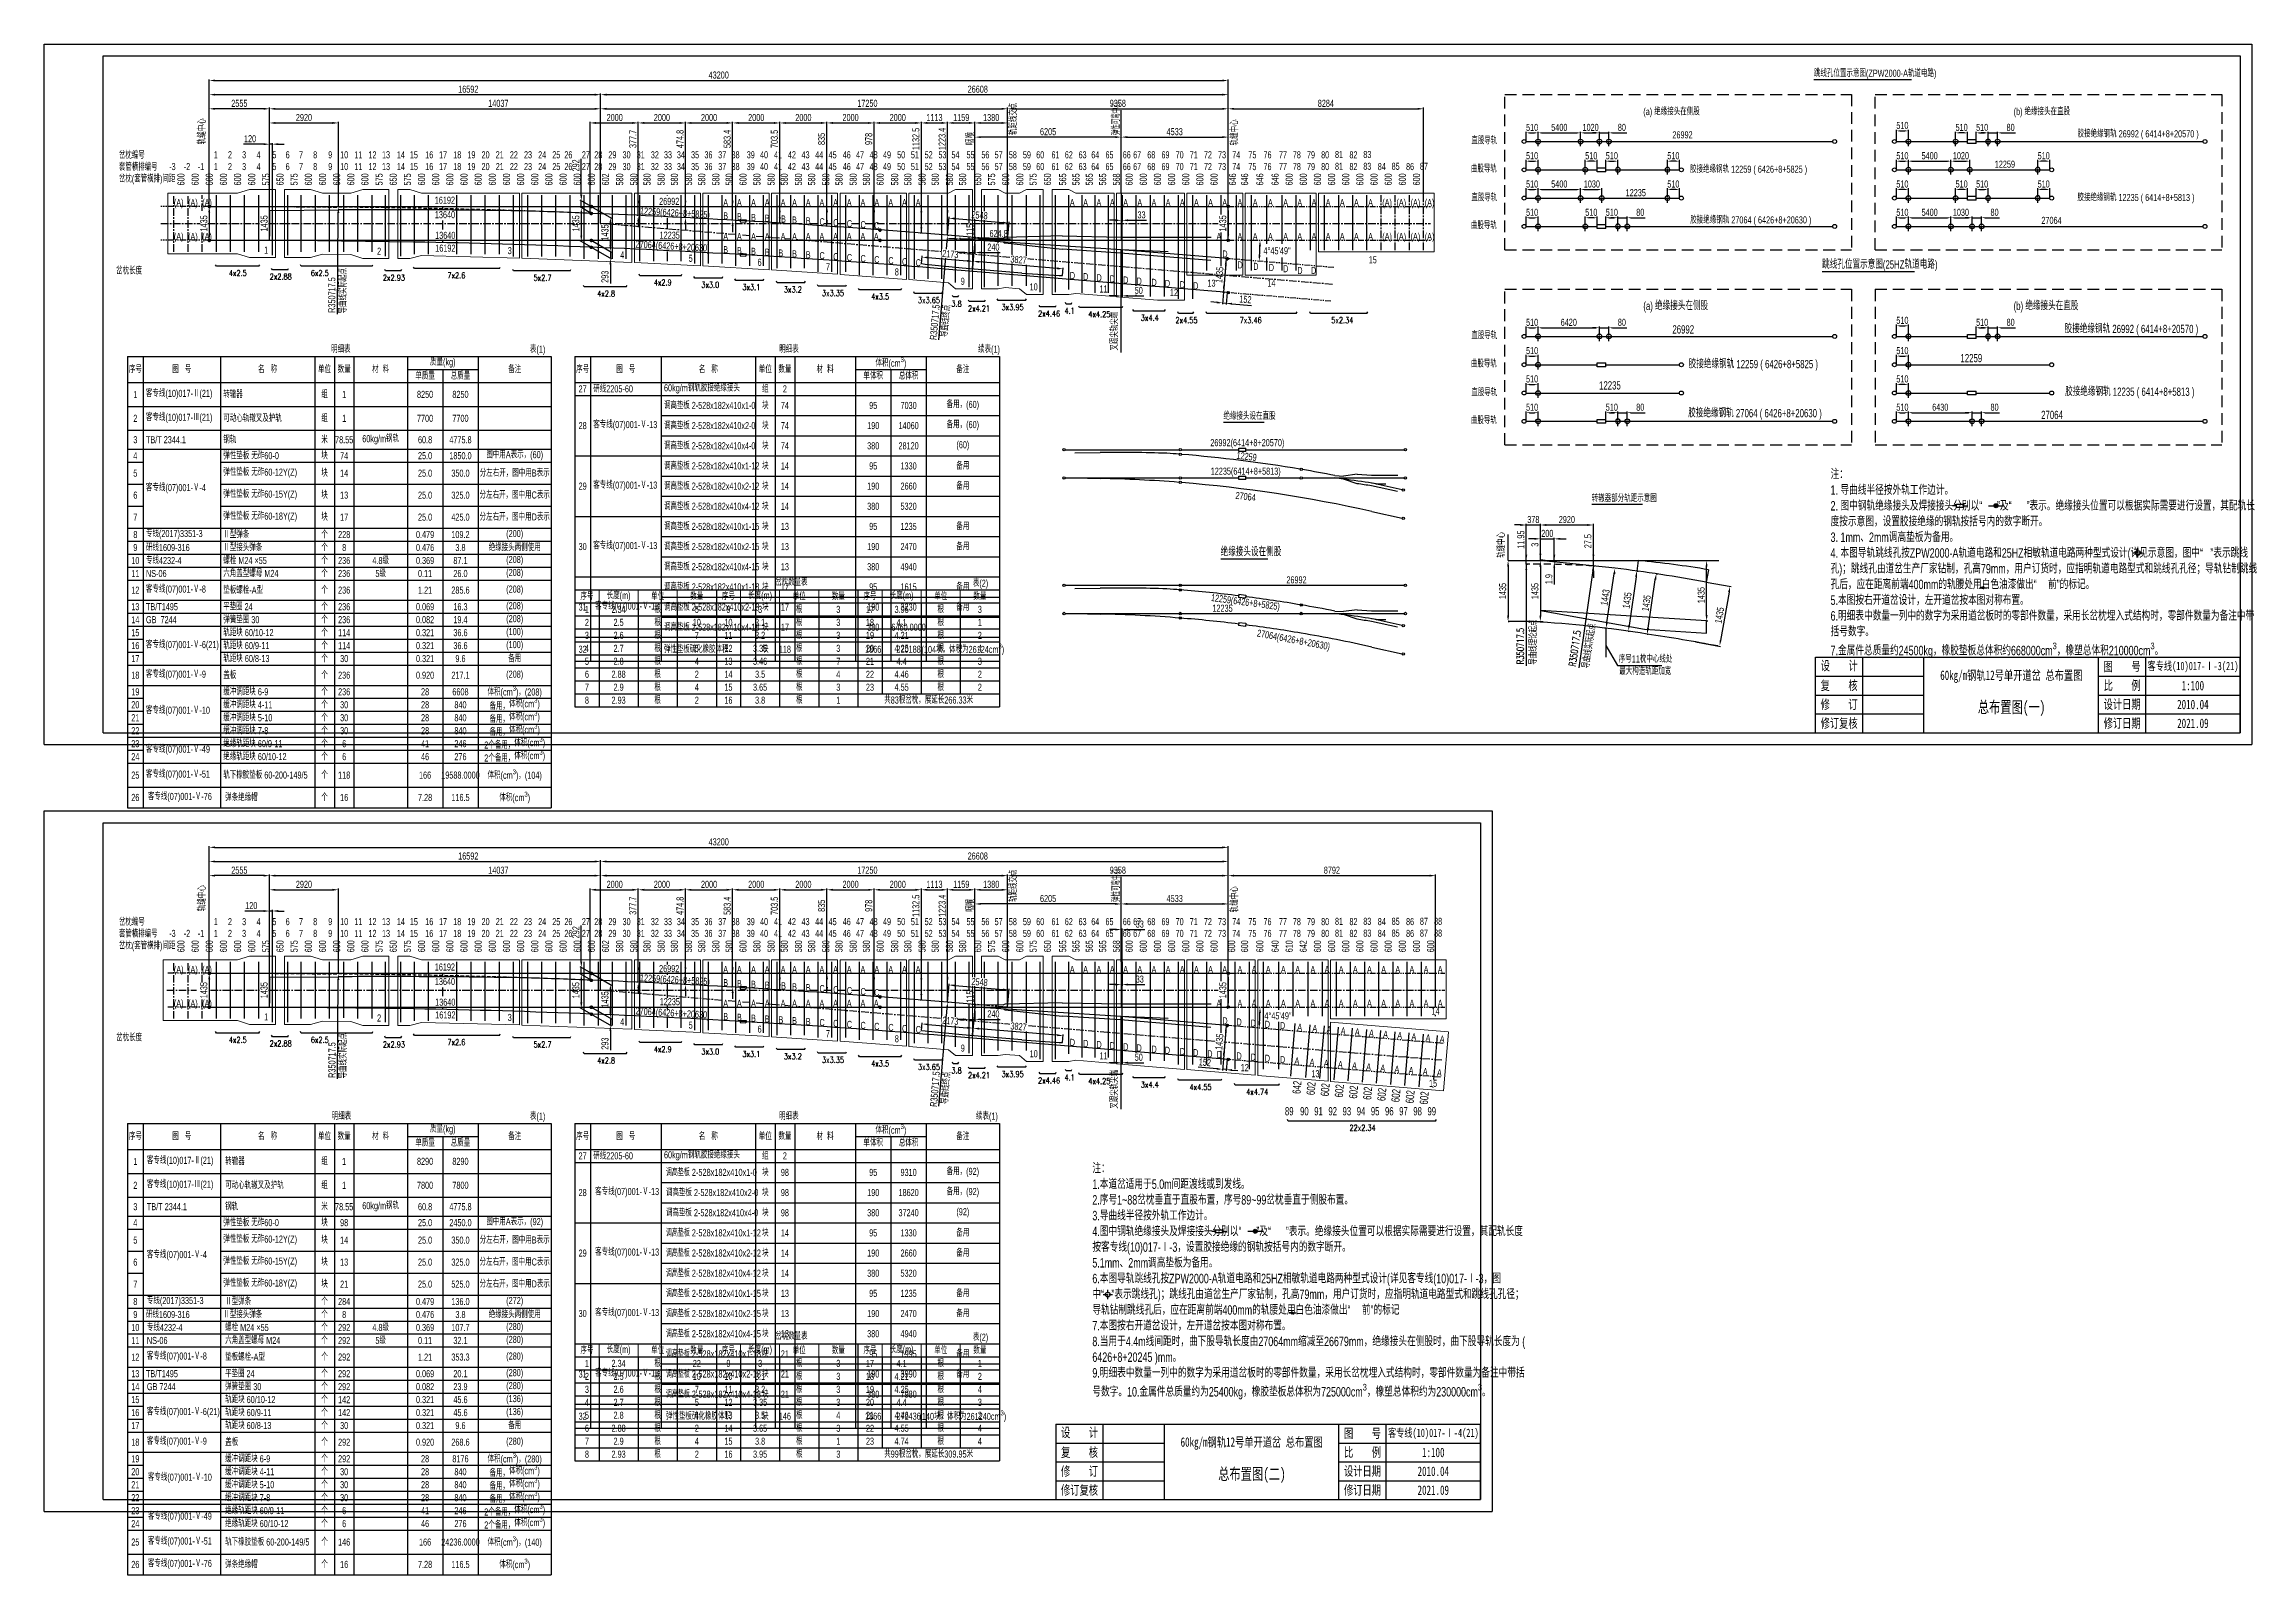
# Model space of a CAD drawing. Extents: x 445306 to 538906, y 61710 to 126616.
import ezdxf
from ezdxf.enums import TextEntityAlignment as Align

# ---------------------------------------------------------------- set-up
doc = ezdxf.new("R2010")
doc.units = 0
doc.header["$LTSCALE"] = 10
for name, pattern in [('CENTER', [50.8, 31.75, -6.35, 6.35, -6.35]), ('DASHED', [0.75, 0.5, -0.25]), ('PHANTOM', [2.5, 1.25, -0.25, 0.25, -0.25, 0.25, -0.25])]:
    doc.linetypes.add(name, pattern=pattern)
for name, color, linetype in [('1轮廓实线层', 1, 'Continuous'), ('2细线层', 4, 'Continuous'), ('3中心线层', 3, 'CENTER'), ('4虚线层', 6, 'DASHED'), ('5剖面线层', 2, 'Continuous'), ('6文字层', 3, 'Continuous'), ('7标注层', 4, 'Continuous'), ('9双点划线层', 6, 'PHANTOM'), ('centerline for rail', 4, 'CENTER'), ('running edge', 1, 'Continuous'), ('text', 72, 'Continuous'), ('用户自定义1', 8, 'Continuous')]:
    doc.layers.add(name, color=color, linetype=linetype)
for name, color, linetype, lineweight in [('3', 3, 'Continuous', 0), ('标注', 1, 'Continuous', 0), ('道床板边界', 7, 'Continuous', 0)]:
    doc.layers.add(name, color=color, linetype=linetype, lineweight=lineweight)
doc.styles.add('Annotative', font='SimSun.ttf', dxfattribs={"width": 0.7})
doc.styles.add('dwg', font='fsdb_e.shx', dxfattribs={"width": 0.707, "bigfont": 'hzdx.shx'})
doc.styles.add('HZ', font='SIMPLEX', dxfattribs={"width": 0.7, "bigfont": 'HZ'})
doc.styles.get("Standard").update_dxf_attribs({"font": 'fsdb_e.shx', "width": 0.707, "bigfont": 'hzdx.shx'})
doc.dimstyles.new('1-100', dxfattribs={"dimscale": 100, "dimtxt": 3, "dimasz": 2.5, "dimexe": 0.5, "dimexo": 0, "dimgap": 0.8, "dimtad": 1, "dimdec": 1, "dimdsep": 46, "dimtxsty": 'Standard', "dimcen": 2.5, "dimclrd": 130, "dimclre": 130, "dimclrt": 3, "dimadec": 0, "dimazin": 2, "dimtfac": 0.714286, "dimtdec": 1, "dimtmove": 0, "dimatfit": 3, "dimfxl": 1, "dimtzin": 0, "dimlwd": -1, "dimlwe": -1, "dimarcsym": 0})

msp = doc.modelspace()

# ---------------------------------------------------------------- texts
for s, height, width, p in [('跳线孔位置示意图(ZPW2000-A轨道电路)', 300, 0.707, (520340.13, 125232.4)), ('(a) 绝缘接头在侧股', 300, 0.707, (513106.3, 123607.43)), ('(b) 绝缘接头在直股', 300, 0.707, (528806.3, 123607.43)), ('26992', 300, 0.707, (514339.34, 122621.66)), ('胶接绝缘钢轨 26992 ( 6414+8+20570 )', 300, 0.707, (531519.46, 122665.57)), ('岔枕编号', 300, 0.7, (448477.45, 121756.65)), ('12259', 300, 0.707, (528008.21, 121375.68)), ('套管横排编号', 300, 0.7, (448477.45, 121256.65)), ('岔枕(套管横排)间距', 300, 0.7, (448477.45, 120756.65)), ('胶接绝缘钢轨 12259 ( 6426+8+5825 )', 300, 0.707, (515089.53, 121163.62)), ('(A)', 300, 0.7, (450808.83, 119745.89)), ('(A)', 300, 0.7, (451408.83, 119745.89)), ('(A)', 300, 0.7, (452008.83, 119745.89)), ('A', 300, 0.7, (474098.33, 119745.89)), ('A', 300, 0.7, (474678.33, 119745.89)), ('A', 300, 0.7, (475278.33, 119745.89)), ('A', 300, 0.7, (475858.33, 119745.89)), ('A', 300, 0.7, (476532.82, 119745.89)), ('A', 300, 0.7, (477018.33, 119745.89)), ('A', 300, 0.7, (477598.33, 119745.89)), ('A', 300, 0.7, (478178.33, 119745.89)), ('A', 300, 0.7, (478758.33, 119745.89)), ('A', 300, 0.7, (479338.33, 119745.89)), ('A', 300, 0.7, (479918.33, 119745.89)), ('A', 300, 0.7, (480509.97, 119745.89)), ('A', 300, 0.7, (481098.33, 119745.89)), ('A', 300, 0.7, (481678.33, 119745.89)), ('A', 300, 0.7, (482258.33, 119745.89)), ('A', 300, 0.7, (488793.33, 119745.89)), ('A', 300, 0.7, (489358.33, 119745.89)), ('A', 300, 0.7, (489923.33, 119745.89)), ('A', 300, 0.7, (490488.33, 119745.89)), ('A', 300, 0.7, (491056.33, 119745.89)), ('A', 300, 0.7, (491656.33, 119745.89)), ('A', 300, 0.7, (492256.33, 119745.89)), ('A', 300, 0.7, (492856.33, 119745.89)), ('A', 300, 0.7, (493456.33, 119745.89)), ('A', 300, 0.7, (494056.33, 119745.89)), ('A', 300, 0.7, (496548.33, 119745.89)), ('A', 300, 0.7, (497194.33, 119745.89)), ('A', 300, 0.7, (497840.33, 119745.89)), ('A', 300, 0.7, (498440.33, 119745.89)), ('A', 300, 0.7, (499040.33, 119745.89)), ('A', 300, 0.7, (499640.33, 119745.89)), ('A', 300, 0.7, (500240.33, 119745.89)), ('A', 300, 0.7, (500840.33, 119745.89)), ('A', 300, 0.7, (501440.33, 119745.89)), ('(A)', 300, 0.7, (502040.33, 119745.89)), ('(A)', 300, 0.7, (502640.33, 119745.89)), ('(A)', 300, 0.7, (503240.33, 119745.89)), ('(A)', 300, 0.7, (503840.33, 119745.89)), ('12235', 300, 0.707, (512357.98, 120168.23)), ('胶接绝缘钢轨 12235 ( 6414+8+5813 )', 300, 0.707, (531512.34, 119963.48)), ('B', 300, 0.7, (474098.33, 119187.8)), ('B', 300, 0.7, (474678.33, 119154.78)), ('B', 300, 0.7, (475278.33, 119119.6)), ('B', 300, 0.7, (475858.33, 119084.61)), ('B', 300, 0.7, (476551.68, 119052.92)), ('B', 300, 0.7, (477018.33, 119011.72)), ('B', 300, 0.7, (477598.33, 118973.82)), ('C', 300, 0.7, (478178.33, 118935.11)), ('C', 300, 0.7, (478758.33, 118895.27)), ('C', 300, 0.7, (479338.33, 118854.46)), ('C', 300, 0.7, (479918.33, 118812.68)), ('C', 300, 0.7, (480498.33, 118769.93)), ('胶接绝缘钢轨 27064 ( 6426+8+20630 ) ', 300, 0.707, (515097.01, 119012.57)), ('27064', 300, 0.707, (529983.43, 118993.58)), ('(A)', 300, 0.7, (450808.83, 118310.89)), ('(A)', 300, 0.7, (451408.83, 118310.89)), ('(A)', 300, 0.7, (452008.83, 118310.89)), ('2', 300, 0.707, (459421.6, 117688.64)), ('3', 300, 0.707, (464959.6, 117711.79)), ('A', 300, 0.7, (474098.33, 118310.89)), ('B', 300, 0.7, (474098.33, 117750.56)), ('A', 300, 0.7, (474678.33, 118310.89)), ('B', 300, 0.7, (474678.33, 117717.53)), ('A', 300, 0.7, (475278.33, 118310.89)), ('B', 300, 0.7, (475278.33, 117682.35)), ('A', 300, 0.7, (475858.33, 118310.89)), ('B', 300, 0.7, (475858.33, 117647.36)), ('A', 300, 0.7, (476532.82, 118310.89)), ('A', 300, 0.7, (477018.33, 118310.89)), ('A', 300, 0.7, (477598.33, 118310.89)), ('A', 300, 0.7, (478178.33, 118310.89)), ('A', 300, 0.7, (478758.33, 118310.89)), ('A', 300, 0.7, (479338.33, 118310.89)), ('A', 300, 0.7, (479918.33, 118310.89)), ('A', 300, 0.7, (480485.12, 118310.89)), ('A', 300, 0.7, (496548.33, 118310.89)), ('A', 300, 0.7, (497194.33, 118310.89)), ('A', 300, 0.7, (497840.33, 118310.89)), ('A', 300, 0.7, (498440.33, 118310.89)), ('A', 300, 0.7, (499040.33, 118310.89)), ('A', 300, 0.7, (499640.33, 118310.89)), ('A', 300, 0.7, (500240.33, 118310.89)), ('A', 300, 0.7, (500840.33, 118310.89)), ('A', 300, 0.7, (501440.33, 118310.89)), ('(A)', 300, 0.7, (502040.33, 118310.89)), ('(A)', 300, 0.7, (502640.33, 118310.89)), ('(A)', 300, 0.7, (503240.33, 118310.89)), ('(A)', 300, 0.7, (503840.33, 118310.89)), ('4', 300, 0.707, (469731.6, 117528.85)), ('5', 300, 0.707, (472631.6, 117385.65)), ('6', 300, 0.707, (475551.59, 117217.02)), ('B', 300, 0.7, (476438.33, 117611.4)), ('B', 300, 0.7, (477018.33, 117574.47)), ('B', 300, 0.7, (477598.33, 117536.57)), ('C', 300, 0.7, (478178.33, 117497.86)), ('7', 300, 0.707, (478451.59, 117025.21)), ('C', 300, 0.7, (478758.33, 117458.02)), ('C', 300, 0.7, (479338.33, 117417.22)), ('C', 300, 0.7, (479918.33, 117375.44)), ('C', 300, 0.7, (480498.33, 117332.69)), ('C', 300, 0.7, (481098.33, 117287.44)), ('8', 300, 0.707, (481371.58, 116807.69)), ('C', 300, 0.7, (481678.33, 117242.72)), ('D', 300, 0.7, (496569.15, 117043.26)), ('D', 300, 0.7, (497228.95, 116996.18)), ('D', 300, 0.7, (497834.11, 116943.26)), ('D', 300, 0.7, (498438.09, 116871.2)), ('D', 300, 0.7, (499013.94, 116871.2)), ('15', 300, 0.707, (501464.11, 117323.11)), ('跳线孔位置示意图(25HZ轨道电路)', 350, 0.707, (520688.25, 117098.92)), ('D', 300, 0.7, (489358.33, 116607.73)), ('D', 300, 0.7, (489923.33, 116560.64)), ('D', 300, 0.7, (490488.33, 116513.56)), ('D', 300, 0.7, (491056.33, 116466.23)), ('D', 300, 0.7, (491621.33, 116419.14)), ('D', 300, 0.7, (492256.33, 116366.23)), ('D', 300, 0.7, (492821.33, 116319.14)), ('12', 300, 0.707, (493036.64, 115934.54)), ('D', 300, 0.7, (493456.33, 116266.23)), ('D', 300, 0.7, (494021.33, 116219.14)), ('14', 300, 0.707, (497164.67, 116331.07)), ('(a) 绝缘接头在侧股', 350, 0.707, (513106.3, 115342.45)), ('(b) 绝缘接头在直股', 350, 0.707, (528806.3, 115342.45)), ('26992', 350, 0.707, (514339.34, 114345.61)), ('胶接绝缘钢轨 26992 ( 6414+8+20570 )', 350, 0.707, (530968.96, 114365.53)), ('明细表', 300, 0.707, (457469.93, 113527.59)), ('表(1)', 300, 0.707, (465900.92, 113527.59)), ('明细表', 300, 0.707, (476469.93, 113527.59)), ('续表(1)', 300, 0.707, (484900.92, 113527.59)), ('胶接绝缘钢轨 12259 ( 6426+8+5825 )', 350, 0.707, (515031.12, 112875.7)), ('12259', 350, 0.707, (526554.29, 113129.01)), ('12235', 350, 0.707, (511230.58, 111971.86)), ('胶接绝缘钢轨 12235 ( 6414+8+5813 )', 350, 0.707, (530990.78, 111704.37)), ('绝缘接头设在直股', 300, 0.707, (495307.19, 110697.17)), ('胶接绝缘钢轨 27064 ( 6426+8+20630 ) ', 350, 0.707, (515008.24, 110793.92)), ('27064', 350, 0.707, (529975.06, 110720.53)), ('转辙器部分轨距示意图', 300, 0.707, (510917.09, 107204.95)), ('绝缘接头设在侧股', 350, 0.707, (495185.73, 104908.96)), ('岔枕数量表', 300, 0.7, (476305.91, 103652.25)), ('表(2)', 300, 0.7, (484683.89, 103609.79)), ('序号11枕中心线处', 300, 0.707, (512065.51, 100394.43)), ('最大构造轨距加宽', 300, 0.707, (512084.71, 99876.17)), ('套管横排编号', 300, 0.7, (448477.45, 88740.61)), ('岔枕编号', 300, 0.7, (448477.45, 89240.61)), ('岔枕(套管横排)间距', 300, 0.7, (448477.45, 88240.61)), ('A', 300, 0.7, (474098.33, 87229.84)), ('A', 300, 0.7, (474678.33, 87229.84)), ('A', 300, 0.7, (475278.33, 87229.84)), ('A', 300, 0.7, (475858.33, 87229.84)), ('A', 300, 0.7, (476532.82, 87229.84)), ('A', 300, 0.7, (477018.33, 87229.84)), ('A', 300, 0.7, (477598.33, 87229.84)), ('A', 300, 0.7, (478178.33, 87229.84)), ('A', 300, 0.7, (478758.33, 87229.84)), ('A', 300, 0.7, (479338.33, 87229.84)), ('A', 300, 0.7, (479918.33, 87229.84)), ('A', 300, 0.7, (480509.97, 87229.84)), ('A', 300, 0.7, (481098.33, 87229.84)), ('A', 300, 0.7, (481678.33, 87229.84)), ('A', 300, 0.7, (482258.33, 87229.84)), ('A', 300, 0.7, (488793.33, 87229.84)), ('A', 300, 0.7, (489358.33, 87229.84)), ('A', 300, 0.7, (489923.33, 87229.84)), ('A', 300, 0.7, (490488.33, 87229.84)), ('A', 300, 0.7, (491056.33, 87229.84)), ('A', 300, 0.7, (491656.33, 87229.84)), ('A', 300, 0.7, (492256.33, 87229.84)), ('A', 300, 0.7, (492856.33, 87229.84)), ('A', 300, 0.7, (493456.33, 87229.84)), ('A', 300, 0.7, (494056.33, 87229.84)), ('A', 300, 0.7, (496502.33, 87229.84)), ('A', 300, 0.7, (497102.33, 87229.84)), ('A', 300, 0.7, (497742.33, 87229.84)), ('A', 300, 0.7, (498352.33, 87229.84)), ('A', 300, 0.7, (498994.53, 87229.84)), ('A', 300, 0.7, (499594.53, 87229.84)), ('A', 300, 0.7, (500194.53, 87229.84)), ('A', 300, 0.7, (500794.53, 87229.84)), ('A', 300, 0.7, (501394.53, 87229.84)), ('A', 300, 0.7, (501994.53, 87229.84)), ('A', 300, 0.7, (502594.53, 87229.84)), ('A', 300, 0.7, (503194.53, 87229.84)), ('A', 300, 0.7, (503794.53, 87229.84)), ('A', 300, 0.7, (504394.53, 87229.84)), ('B', 300, 0.7, (474098.33, 86671.76)), ('B', 300, 0.7, (474678.33, 86638.74)), ('B', 300, 0.7, (475278.33, 86603.56)), ('B', 300, 0.7, (475858.33, 86568.57)), ('B', 300, 0.7, (476551.68, 86536.88)), ('B', 300, 0.7, (477018.33, 86495.68)), ('B', 300, 0.7, (477598.33, 86457.78)), ('C', 300, 0.7, (478178.33, 86419.07)), ('C', 300, 0.7, (478758.33, 86379.23)), ('C', 300, 0.7, (479338.33, 86338.42)), ('C', 300, 0.7, (479918.33, 86296.64)), ('C', 300, 0.7, (480498.33, 86253.89)), ('2', 300, 0.707, (459421.6, 85172.6)), ('3', 300, 0.707, (464959.6, 85195.75)), ('4', 300, 0.707, (469731.6, 85012.8)), ('A', 300, 0.7, (474098.33, 85794.84)), ('B', 300, 0.7, (474098.33, 85234.52)), ('A', 300, 0.7, (474678.33, 85794.84)), ('B', 300, 0.7, (474678.33, 85201.49)), ('A', 300, 0.7, (475278.33, 85794.84)), ('B', 300, 0.7, (475278.33, 85166.31)), ('A', 300, 0.7, (475858.33, 85794.84)), ('B', 300, 0.7, (475858.33, 85131.32)), ('B', 300, 0.7, (476438.33, 85095.36)), ('A', 300, 0.7, (476532.82, 85794.84)), ('A', 300, 0.7, (477018.33, 85794.84)), ('B', 300, 0.7, (477018.33, 85058.43)), ('A', 300, 0.7, (477598.33, 85794.84)), ('B', 300, 0.7, (477598.33, 85020.53)), ('A', 300, 0.7, (478178.33, 85794.84)), ('C', 300, 0.7, (478178.33, 84981.82)), ('A', 300, 0.7, (478758.33, 85794.84)), ('C', 300, 0.7, (478758.33, 84941.98)), ('A', 300, 0.7, (479338.33, 85794.84)), ('C', 300, 0.7, (479338.33, 84901.17)), ('A', 300, 0.7, (479918.33, 85794.84)), ('A', 300, 0.7, (480485.12, 85794.84)), ('D', 300, 0.7, (496459.78, 84954.39)), ('A', 300, 0.7, (496502.33, 85794.84)), ('D', 300, 0.7, (497059.78, 84904.39)), ('A', 300, 0.7, (497102.33, 85794.84)), ('A', 300, 0.7, (497742.33, 85794.84)), ('A', 300, 0.7, (498352.33, 85794.84)), ('A', 300, 0.7, (498994.53, 85794.84)), ('A', 300, 0.7, (499594.53, 85794.84)), ('A', 300, 0.7, (500194.53, 85794.84)), ('A', 300, 0.7, (500794.53, 85794.84)), ('A', 300, 0.7, (501394.53, 85794.84)), ('A', 300, 0.7, (501994.53, 85794.84)), ('A', 300, 0.7, (502594.53, 85794.84)), ('A', 300, 0.7, (503194.53, 85794.84)), ('A', 300, 0.7, (503794.53, 85794.84)), ('14', 300, 0.707, (504128.81, 85464.19)), ('A', 300, 0.7, (504394.53, 85794.84)), ('5', 300, 0.707, (472631.6, 84869.61)), ('6', 300, 0.707, (475551.59, 84700.98)), ('7', 300, 0.707, (478451.59, 84509.16)), ('C', 300, 0.7, (479918.33, 84859.39)), ('C', 300, 0.7, (480498.33, 84816.64)), ('C', 300, 0.7, (481098.33, 84771.4)), ('8', 300, 0.707, (481371.58, 84291.64)), ('C', 300, 0.7, (481678.33, 84726.67)), ('D', 300, 0.7, (489358.33, 84091.68)), ('D', 300, 0.7, (489923.33, 84044.6)), ('D', 300, 0.7, (490488.33, 83997.52)), ('D', 300, 0.7, (491056.33, 83950.18)), ('D', 300, 0.7, (497699.78, 84851.05)), ('D', 300, 0.7, (491621.33, 83903.1)), ('D', 300, 0.7, (492256.33, 83850.18)), ('D', 300, 0.7, (492821.33, 83803.1)), ('D', 300, 0.7, (493456.33, 83750.18)), ('D', 300, 0.7, (494021.33, 83703.1)), ('12', 300, 0.707, (496036.62, 83067.58)), ('D', 300, 0.7, (496459.78, 83514.41)), ('D', 300, 0.7, (497059.78, 83464.41)), ('D', 300, 0.7, (497699.78, 83411.08)), ('13', 300, 0.707, (499034.48, 82809.9)), ('15', 300, 0.707, (504020.33, 82402.27)), ('明细表', 300, 0.707, (457496.87, 81006.19)), ('表(1)', 300, 0.707, (465900.92, 81006.19)), ('明细表', 300, 0.707, (476467.19, 81006.19)), ('续表(1)', 300, 0.707, (484812.54, 81006.19)), ('岔枕数量表', 300, 0.7, (476306.51, 71680.85)), ('表(2)', 300, 0.7, (484684.49, 71638.39))]:
    msp.add_text(s, height=height, dxfattribs=dict(width=width)).set_placement(p)
for s, height, rotation, width, p in [('轨距线交点', 300, 90, 0.7, (486554.63, 122764.14)), ('弹性可弯中心', 300, 90, 0.6, (490909.35, 122754.76)), ('轨缝中心', 300, 90, 0.707, (452152.43, 122367.22)), ('咽喉', 300, 90, 0.7, (484722.67, 122340.6)), ('轨缝中心', 300, 90, 0.707, (495928.64, 122320.96)), ('600', 300, 90, 0.7, (451256.72, 120625.52)), ('600', 300, 90, 0.7, (451856.72, 120625.52)), ('600', 300, 90, 0.7, (452456.72, 120625.52)), ('600', 300, 90, 0.7, (453056.72, 120625.52)), ('600', 300, 90, 0.7, (453656.72, 120625.52)), ('600', 300, 90, 0.7, (454256.72, 120625.52)), ('575', 300, 90, 0.7, (454856.72, 120625.52)), ('650', 300, 90, 0.7, (455456.72, 120625.52)), ('575', 300, 90, 0.7, (456056.72, 120625.52)), ('600', 300, 90, 0.7, (456656.72, 120625.52)), ('600', 300, 90, 0.7, (457256.72, 120625.52)), ('600', 300, 90, 0.7, (457856.72, 120625.52)), ('600', 300, 90, 0.7, (458456.72, 120625.52)), ('600', 300, 90, 0.7, (459056.72, 120625.52)), ('575', 300, 90, 0.7, (459656.72, 120625.52)), ('650', 300, 90, 0.7, (460256.72, 120625.52)), ('575', 300, 90, 0.7, (460856.72, 120625.52)), ('600', 300, 90, 0.7, (461456.72, 120625.52)), ('600', 300, 90, 0.7, (462056.72, 120625.52)), ('600', 300, 90, 0.7, (462656.72, 120625.52)), ('600', 300, 90, 0.7, (463256.72, 120625.52)), ('600', 300, 90, 0.7, (463856.72, 120625.52)), ('600', 300, 90, 0.7, (464456.72, 120625.52)), ('600', 300, 90, 0.7, (465056.72, 120625.52)), ('600', 300, 90, 0.7, (465656.72, 120625.52)), ('600', 300, 90, 0.7, (466256.72, 120625.52)), ('600', 300, 90, 0.7, (466856.72, 120625.52)), ('600', 300, 90, 0.7, (467456.72, 120625.52)), ('600', 300, 90, 0.7, (468056.72, 120625.52)), ('600', 300, 90, 0.7, (468656.72, 120625.52)), ('602', 300, 90, 0.7, (469256.72, 120625.52)), ('580', 300, 90, 0.7, (469856.72, 120625.52)), ('580', 300, 90, 0.7, (470456.72, 120625.52)), ('580', 300, 90, 0.7, (471016.72, 120625.52)), ('580', 300, 90, 0.7, (471616.72, 120625.52)), ('580', 300, 90, 0.7, (472176.72, 120625.52)), ('580', 300, 90, 0.7, (472776.72, 120625.52)), ('580', 300, 90, 0.7, (473336.72, 120625.52)), ('580', 300, 90, 0.7, (473936.72, 120625.52)), ('580', 300, 90, 0.7, (474496.72, 120625.52)), ('600', 300, 90, 0.7, (475085.7, 120625.52)), ('580', 300, 90, 0.7, (475676.72, 120625.52)), ('580', 300, 90, 0.7, (476276.72, 120625.52)), ('580', 300, 90, 0.7, (476836.72, 120625.52)), ('580', 300, 90, 0.7, (477436.72, 120625.52)), ('580', 300, 90, 0.7, (477996.72, 120625.52)), ('580', 300, 90, 0.7, (478596.72, 120625.52)), ('580', 300, 90, 0.7, (479156.72, 120625.52)), ('580', 300, 90, 0.7, (479756.72, 120625.52)), ('580', 300, 90, 0.7, (480316.72, 120625.52)), ('600', 300, 90, 0.7, (480900.31, 120625.52)), ('580', 300, 90, 0.7, (481516.72, 120625.52)), ('580', 300, 90, 0.7, (482076.72, 120625.52)), ('580', 300, 90, 0.7, (482676.72, 120625.52)), ('580', 300, 90, 0.7, (483236.72, 120625.52)), ('580', 300, 90, 0.7, (483836.72, 120625.52)), ('580', 300, 90, 0.7, (484396.72, 120625.52)), ('650', 300, 90, 0.7, (485035.9, 120625.52)), ('575', 300, 90, 0.7, (485625.99, 120625.52)), ('600', 300, 90, 0.7, (486220.69, 120625.52)), ('600', 300, 90, 0.7, (486820.69, 120625.52)), ('575', 300, 90, 0.7, (487388.97, 120625.52)), ('650', 300, 90, 0.7, (487995.86, 120625.52)), ('565', 300, 90, 0.7, (488638.15, 120625.52)), ('565', 300, 90, 0.7, (489203.15, 120625.52)), ('565', 300, 90, 0.7, (489768.15, 120625.52)), ('565', 300, 90, 0.7, (490333.15, 120625.52)), ('568', 300, 90, 0.7, (490916.9, 120625.52)), ('600', 300, 90, 0.7, (491456.72, 120625.52)), ('600', 300, 90, 0.7, (492056.72, 120625.52)), ('600', 300, 90, 0.7, (492656.72, 120625.52)), ('600', 300, 90, 0.7, (493256.72, 120625.52)), ('600', 300, 90, 0.7, (493856.72, 120625.52)), ('600', 300, 90, 0.7, (494456.72, 120625.52)), ('600', 300, 90, 0.7, (495056.72, 120625.52)), ('646', 300, 90, 0.7, (495841.39, 120625.52)), ('646', 300, 90, 0.7, (496351.71, 120625.52)), ('646', 300, 90, 0.7, (496997.71, 120625.52)), ('646', 300, 90, 0.7, (497643.71, 120625.52)), ('600', 300, 90, 0.7, (498239.64, 120625.52)), ('600', 300, 90, 0.7, (498839.64, 120625.52)), ('600', 300, 90, 0.7, (499439.64, 120625.52)), ('600', 300, 90, 0.7, (500039.64, 120625.52)), ('600', 300, 90, 0.7, (500639.64, 120625.52)), ('600', 300, 90, 0.7, (501239.64, 120625.52)), ('600', 300, 90, 0.7, (501839.64, 120625.52)), ('600', 300, 90, 0.7, (502439.64, 120625.52)), ('600', 300, 90, 0.7, (503039.64, 120625.52)), ('600', 300, 90, 0.7, (503639.64, 120625.52)), ('导曲线实际起点', 300, 90, 0.707, (458126.82, 115195.92)), ('导曲线终点', 300, 85.2221015, 0.707, (483616.04, 114178.93)), ('叉跟尖轨尖端', 300, 90, 0.7, (490835.61, 113626.99)), ('轨距线交点', 300, 90, 0.7, (486554.63, 90248.09)), ('弹性可弯中心', 300, 90, 0.6, (490909.35, 90238.72)), ('轨缝中心', 300, 90, 0.707, (452152.43, 89851.17)), ('咽喉', 300, 90, 0.7, (484722.67, 89824.56)), ('轨缝中心', 300, 90, 0.707, (495928.64, 89804.92)), ('600', 300, 90, 0.7, (451256.72, 88109.48)), ('600', 300, 90, 0.7, (451856.72, 88109.48)), ('600', 300, 90, 0.7, (452456.72, 88109.48)), ('600', 300, 90, 0.7, (453056.72, 88109.48)), ('600', 300, 90, 0.7, (453656.72, 88109.48)), ('600', 300, 90, 0.7, (454256.72, 88109.48)), ('575', 300, 90, 0.7, (454856.72, 88109.48)), ('650', 300, 90, 0.7, (455456.72, 88109.48)), ('575', 300, 90, 0.7, (456056.72, 88109.48)), ('600', 300, 90, 0.7, (456656.72, 88109.48)), ('600', 300, 90, 0.7, (457256.72, 88109.48)), ('600', 300, 90, 0.7, (457856.72, 88109.48)), ('600', 300, 90, 0.7, (458456.72, 88109.48)), ('600', 300, 90, 0.7, (459056.72, 88109.48)), ('575', 300, 90, 0.7, (459656.72, 88109.48)), ('650', 300, 90, 0.7, (460256.72, 88109.48)), ('575', 300, 90, 0.7, (460856.72, 88109.48)), ('600', 300, 90, 0.7, (461456.72, 88109.48)), ('600', 300, 90, 0.7, (462056.72, 88109.48)), ('600', 300, 90, 0.7, (462656.72, 88109.48)), ('600', 300, 90, 0.7, (463256.72, 88109.48)), ('600', 300, 90, 0.7, (463856.72, 88109.48)), ('600', 300, 90, 0.7, (464456.72, 88109.48)), ('600', 300, 90, 0.7, (465056.72, 88109.48)), ('600', 300, 90, 0.7, (465656.72, 88109.48)), ('600', 300, 90, 0.7, (466256.72, 88109.48)), ('600', 300, 90, 0.7, (466856.72, 88109.48)), ('600', 300, 90, 0.7, (467456.72, 88109.48)), ('600', 300, 90, 0.7, (468056.72, 88109.48)), ('600', 300, 90, 0.7, (468656.72, 88109.48)), ('602', 300, 90, 0.7, (469256.72, 88109.48)), ('580', 300, 90, 0.7, (469856.72, 88109.48)), ('580', 300, 90, 0.7, (470456.72, 88109.48)), ('580', 300, 90, 0.7, (471016.72, 88109.48)), ('580', 300, 90, 0.7, (471616.72, 88109.48)), ('580', 300, 90, 0.7, (472176.72, 88109.48)), ('580', 300, 90, 0.7, (472776.72, 88109.48)), ('580', 300, 90, 0.7, (473336.72, 88109.48)), ('580', 300, 90, 0.7, (473936.72, 88109.48)), ('580', 300, 90, 0.7, (474496.72, 88109.48)), ('600', 300, 90, 0.7, (475085.7, 88109.48)), ('580', 300, 90, 0.7, (475676.72, 88109.48)), ('580', 300, 90, 0.7, (476276.72, 88109.48)), ('580', 300, 90, 0.7, (476836.72, 88109.48)), ('580', 300, 90, 0.7, (477436.72, 88109.48)), ('580', 300, 90, 0.7, (477996.72, 88109.48)), ('580', 300, 90, 0.7, (478596.72, 88109.48)), ('580', 300, 90, 0.7, (479156.72, 88109.48)), ('580', 300, 90, 0.7, (479756.72, 88109.48)), ('580', 300, 90, 0.7, (480316.72, 88109.48)), ('600', 300, 90, 0.7, (480900.31, 88109.48)), ('580', 300, 90, 0.7, (481516.72, 88109.48)), ('580', 300, 90, 0.7, (482076.72, 88109.48)), ('580', 300, 90, 0.7, (482676.72, 88109.48)), ('580', 300, 90, 0.7, (483236.72, 88109.48)), ('580', 300, 90, 0.7, (483836.72, 88109.48)), ('580', 300, 90, 0.7, (484396.72, 88109.48)), ('650', 300, 90, 0.7, (485035.9, 88109.48)), ('575', 300, 90, 0.7, (485625.99, 88109.48)), ('600', 300, 90, 0.7, (486220.69, 88109.48)), ('600', 300, 90, 0.7, (486820.69, 88109.48)), ('575', 300, 90, 0.7, (487388.97, 88109.48)), ('650', 300, 90, 0.7, (487995.86, 88109.48)), ('565', 300, 90, 0.7, (488638.15, 88109.48)), ('565', 300, 90, 0.7, (489203.15, 88109.48)), ('565', 300, 90, 0.7, (489768.15, 88109.48)), ('565', 300, 90, 0.7, (490333.15, 88109.48)), ('568', 300, 90, 0.7, (490916.9, 88109.48)), ('600', 300, 90, 0.7, (491456.72, 88109.48)), ('600', 300, 90, 0.7, (492056.72, 88109.48)), ('600', 300, 90, 0.7, (492656.72, 88109.48)), ('600', 300, 90, 0.7, (493256.72, 88109.48)), ('600', 300, 90, 0.7, (493856.72, 88109.48)), ('600', 300, 90, 0.7, (494456.72, 88109.48)), ('600', 300, 90, 0.7, (495056.72, 88109.48)), ('600', 300, 90, 0.7, (495801.56, 88109.48)), ('600', 300, 90, 0.7, (496351.71, 88109.48)), ('600', 300, 90, 0.7, (496997.71, 88109.48)), ('640', 300, 90, 0.7, (497643.71, 88109.48)), ('610', 300, 90, 0.7, (498239.64, 88109.48)), ('642', 300, 90, 0.7, (498839.64, 88109.48)), ('600', 300, 90, 0.7, (499439.64, 88109.48)), ('600', 300, 90, 0.7, (500039.64, 88109.48)), ('600', 300, 90, 0.7, (500639.64, 88109.48)), ('600', 300, 90, 0.7, (501239.64, 88109.48)), ('600', 300, 90, 0.7, (501839.64, 88109.48)), ('600', 300, 90, 0.7, (502439.64, 88109.48)), ('600', 300, 90, 0.7, (503039.64, 88109.48)), ('600', 300, 90, 0.7, (503639.64, 88109.48)), ('600', 300, 90, 0.7, (504239.64, 88109.48)), ('A', 300, 355.2363583, 0.7, (498427.39, 84790.72)), ('A', 300, 355.2363583, 0.7, (499067.57, 84737.38)), ('A', 300, 355.2363583, 0.7, (499667.49, 84687.38)), ('A', 300, 355.2363583, 0.7, (500267.41, 84637.39)), ('A', 300, 355.2363583, 0.7, (500867.33, 84587.4)), ('A', 300, 355.2363583, 0.7, (501467.25, 84537.4)), ('A', 300, 355.2363583, 0.7, (502067.17, 84487.41)), ('A', 300, 355.2363583, 0.7, (502667.09, 84437.42)), ('A', 300, 355.2363583, 0.7, (503267.01, 84387.42)), ('A', 300, 355.2363583, 0.7, (503866.93, 84337.43)), ('A', 300, 355.2363583, 0.7, (504466.85, 84287.44)), ('导曲线实际起点', 300, 90, 0.707, (458134.2, 82758.38)), ('A', 300, 355.2363583, 0.7, (498308.22, 83360.68)), ('A', 300, 355.2363583, 0.7, (498948.4, 83307.33)), ('A', 300, 355.2363583, 0.7, (499548.32, 83257.34)), ('A', 300, 355.2363583, 0.7, (500148.24, 83207.35)), ('A', 300, 355.2363583, 0.7, (500748.16, 83157.35)), ('A', 300, 355.2363583, 0.7, (501348.08, 83107.36)), ('A', 300, 355.2363583, 0.7, (501948, 83057.37)), ('导曲线终点', 300, 85.2221015, 0.707, (483625.28, 81659.54)), ('导曲线终点', 300, 85.2221015, 0.707, (483625.28, 81659.54)), ('叉跟尖轨尖端', 300, 90, 0.7, (490835.61, 81478.41)), ('642', 350, 85.2363583, 0.707, (498571.78, 82091.22)), ('602', 350, 85.2363583, 0.707, (499169.71, 82041.39)), ('602', 350, 85.2363583, 0.707, (499767.64, 81991.57)), ('602', 350, 85.2363583, 0.707, (500367.56, 81941.57)), ('602', 350, 85.2363583, 0.707, (500967.48, 81891.58)), ('602', 350, 85.2363583, 0.707, (501567.4, 81841.58)), ('A', 300, 355.2363583, 0.7, (502547.92, 83007.37)), ('A', 300, 355.2363583, 0.7, (503147.84, 82957.38)), ('A', 300, 355.2363583, 0.7, (503747.76, 82907.39)), ('A', 300, 355.2363583, 0.7, (504347.68, 82857.39)), ('602', 350, 85.2363583, 0.707, (502167.32, 81791.59)), ('602', 350, 85.2363583, 0.707, (502767.24, 81741.6)), ('602', 350, 85.2363583, 0.707, (503367.16, 81691.6)), ('602', 350, 85.2363583, 0.707, (503967.08, 81641.61))]:
    msp.add_text(s, height=height, rotation=rotation, dxfattribs=dict(width=width)).set_placement(p)
at = {"color": 3, "width": 0.7}
for s, height, p in [('1', 300, (452499.47, 121775.24)), ('2', 300, (453099.47, 121775.24)), ('3', 300, (453699.47, 121775.24)), ('4', 300, (454314.58, 121775.24)), ('5', 300, (454981.33, 121775.24)), ('6', 300, (455545.84, 121775.24)), ('7', 300, (456113.44, 121775.24)), ('8', 300, (456711.78, 121775.24)), ('9', 300, (457349.47, 121775.24)), ('10', 300, (457856.55, 121775.24)), ('11', 300, (458456.55, 121775.24)), ('12', 300, (459056.55, 121775.24)), ('13', 300, (459631.55, 121775.24)), ('14', 300, (460262.35, 121775.24)), ('15', 300, (460812.35, 121775.24)), ('16', 300, (461464.39, 121775.24)), ('17', 300, (462051.05, 121775.24)), ('18', 300, (462651.05, 121775.24)), ('19', 300, (463251.05, 121775.24)), ('20', 300, (463851.05, 121775.24)), ('21', 300, (464451.05, 121775.24)), ('22', 300, (465051.05, 121775.24)), ('23', 300, (465651.05, 121775.24)), ('24', 300, (466251.05, 121775.24)), ('25', 300, (466851.05, 121775.24)), ('26', 300, (467362.8, 121775.24)), ('27', 300, (468104.54, 121775.24)), ('28', 300, (468628.97, 121775.24)), ('29', 300, (469228.97, 121775.24)), ('30', 300, (469828.97, 121775.24)), ('31', 300, (470428.97, 121775.24)), ('32', 300, (471028.97, 121775.24)), ('33', 300, (471584.56, 121775.24)), ('34', 300, (472133.5, 121775.24)), ('35', 300, (472733.5, 121775.24)), ('36', 300, (473301.27, 121775.24)), ('39', 300, (475095.4, 121775.24)), ('40', 300, (475658.4, 121775.24)), ('41', 300, (476251, 121775.24)), ('42', 300, (476841.14, 121775.24)), ('43', 300, (477418.94, 121775.24)), ('44', 300, (477996.74, 121775.24)), ('45', 300, (478564.68, 121775.24)), ('46', 300, (479164.68, 121775.24)), ('47', 300, (479728.81, 121775.24)), ('48', 300, (480305.49, 121775.24)), ('49', 300, (480871.91, 121775.24)), ('50', 300, (481471.91, 121775.24)), ('51', 300, (482053.81, 121775.24)), ('52', 300, (482636.53, 121775.24)), ('53', 300, (483221.38, 121775.24)), ('54', 300, (483771.78, 121775.24)), ('55', 300, (484411.47, 121775.24)), ('56', 300, (485042.2, 121775.24)), ('57', 300, (485603.01, 121775.24)), ('58', 300, (486206.65, 121775.24)), ('59', 300, (486802.82, 121775.24)), ('60', 300, (487366.21, 121775.24)), ('61', 300, (488013.93, 121775.24)), ('62', 300, (488579.48, 121775.24)), ('63', 300, (489162.91, 121775.24)), ('64', 300, (489703.3, 121775.24)), ('65', 300, (490303.3, 121775.24)), ('66', 300, (491036.8, 121775.24)), ('67', 300, (491477.24, 121775.24)), ('68', 300, (492077.24, 121775.24)), ('69', 300, (492677.24, 121775.24)), ('70', 300, (493277.24, 121775.24)), ('71', 300, (493877.24, 121775.24)), ('72', 300, (494477.24, 121775.24)), ('73', 300, (495077.24, 121775.24)), ('74', 300, (495677.24, 121775.24)), ('75', 300, (496362.83, 121775.24)), ('76', 300, (497003.19, 121775.24)), ('77', 300, (497658.57, 121775.24)), ('78', 300, (498247.53, 121775.24)), ('79', 300, (498847.53, 121775.24)), ('80', 300, (499447.53, 121775.24)), ('81', 300, (500035.22, 121787.3)), ('82', 300, (500647.53, 121775.24)), ('83', 300, (501235.22, 121787.3)), ('-3', 300, (450609.22, 121275.24)), ('-2', 300, (451225.63, 121275.24)), ('-1', 300, (451821.53, 121275.24)), ('1', 300, (452499.47, 121275.24)), ('2', 300, (453099.47, 121275.24)), ('3', 300, (453699.47, 121275.24)), ('4', 300, (454314.58, 121275.24)), ('5', 300, (454981.33, 121275.24)), ('6', 300, (455545.84, 121275.24)), ('7', 300, (456113.44, 121275.24)), ('8', 300, (456711.78, 121275.24)), ('9', 300, (457349.47, 121275.24)), ('10', 300, (457856.55, 121275.24)), ('11', 300, (458456.55, 121275.24)), ('12', 300, (459056.55, 121275.24)), ('13', 300, (459631.55, 121275.24)), ('14', 300, (460262.35, 121275.24)), ('15', 300, (460812.35, 121275.24)), ('16', 300, (461464.39, 121275.24)), ('17', 300, (462051.05, 121275.24)), ('18', 300, (462651.05, 121275.24)), ('19', 300, (463251.05, 121275.24)), ('20', 300, (463851.05, 121275.24)), ('21', 300, (464451.05, 121275.24)), ('22', 300, (465051.05, 121275.24)), ('23', 300, (465651.05, 121275.24)), ('24', 300, (466251.05, 121275.24)), ('25', 300, (466851.05, 121275.24)), ('26', 300, (467362.8, 121275.24)), ('27', 300, (468104.54, 121275.24)), ('28', 300, (468628.97, 121275.24)), ('29', 300, (469228.97, 121275.24)), ('30', 300, (469828.97, 121275.24)), ('31', 300, (470428.97, 121275.24)), ('32', 300, (471028.97, 121275.24)), ('33', 300, (471584.56, 121275.24)), ('34', 300, (472133.5, 121275.24)), ('35', 300, (472733.5, 121275.24)), ('36', 300, (473301.27, 121275.24)), ('37', 300, (473884.14, 121275.24)), ('38', 300, (474450.63, 121275.24)), ('39', 300, (475095.4, 121275.24)), ('40', 300, (475658.4, 121275.24)), ('41', 300, (476251, 121275.24)), ('42', 300, (476841.14, 121275.24)), ('43', 300, (477418.94, 121275.24)), ('44', 300, (477996.74, 121275.24)), ('45', 300, (478564.68, 121275.24)), ('46', 300, (479164.68, 121275.24)), ('47', 300, (479728.81, 121275.24)), ('48', 300, (480305.49, 121275.24)), ('49', 300, (480871.91, 121275.24)), ('50', 300, (481471.91, 121275.24)), ('51', 300, (482053.81, 121275.24)), ('52', 300, (482636.53, 121275.24)), ('53', 300, (483221.38, 121275.24)), ('54', 300, (483771.78, 121275.24)), ('55', 300, (484411.47, 121275.24)), ('56', 300, (485042.2, 121275.24)), ('57', 300, (485603.01, 121275.24)), ('58', 300, (486206.65, 121275.24)), ('59', 300, (486802.82, 121275.24)), ('60', 300, (487366.21, 121275.24)), ('61', 300, (488013.93, 121275.24)), ('62', 300, (488579.48, 121275.24)), ('63', 300, (489162.91, 121275.24)), ('64', 300, (489703.3, 121275.24)), ('65', 300, (490303.3, 121275.24)), ('66', 300, (491036.8, 121275.24)), ('67', 300, (491477.24, 121275.24)), ('68', 300, (492077.24, 121275.24)), ('69', 300, (492677.24, 121275.24)), ('70', 300, (493277.24, 121275.24)), ('71', 300, (493877.24, 121275.24)), ('72', 300, (494477.24, 121275.24)), ('73', 300, (495077.24, 121275.24)), ('74', 300, (495677.24, 121275.24)), ('75', 300, (496362.83, 121275.24)), ('76', 300, (497003.19, 121275.24)), ('77', 300, (497658.57, 121275.24)), ('78', 300, (498247.53, 121275.24)), ('79', 300, (498847.53, 121275.24)), ('80', 300, (499447.53, 121275.24)), ('81', 300, (500035.22, 121287.3)), ('82', 300, (500647.53, 121275.24)), ('83', 300, (501235.22, 121287.3)), ('84', 300, (501847.53, 121275.24)), ('85', 300, (502435.22, 121287.3)), ('86', 300, (503047.53, 121275.24)), ('87', 300, (503635.22, 121287.3)), ('-3', 300, (450609.22, 88759.2)), ('-2', 300, (451225.63, 88759.2)), ('-1', 300, (451821.53, 88759.2)), ('1', 300, (452499.47, 89259.2)), ('1', 300, (452499.47, 88759.2)), ('2', 300, (453099.47, 89259.2)), ('2', 300, (453099.47, 88759.2)), ('3', 300, (453699.47, 89259.2)), ('3', 300, (453699.47, 88759.2)), ('4', 300, (454314.58, 89259.2)), ('4', 300, (454314.58, 88759.2)), ('5', 300, (454981.33, 89259.2)), ('5', 300, (454981.33, 88759.2)), ('6', 300, (455545.84, 89259.2)), ('6', 300, (455545.84, 88759.2)), ('7', 300, (456113.44, 89259.2)), ('7', 300, (456113.44, 88759.2)), ('8', 300, (456711.78, 89259.2)), ('8', 300, (456711.78, 88759.2)), ('9', 300, (457349.47, 89259.2)), ('9', 300, (457349.47, 88759.2)), ('10', 300, (457856.55, 89259.2)), ('10', 300, (457856.55, 88759.2)), ('11', 300, (458456.55, 89259.2)), ('11', 300, (458456.55, 88759.2)), ('12', 300, (459056.55, 89259.2)), ('12', 300, (459056.55, 88759.2)), ('13', 300, (459631.55, 89259.2)), ('13', 300, (459631.55, 88759.2)), ('14', 300, (460262.35, 89259.2)), ('14', 300, (460262.35, 88759.2)), ('15', 300, (460812.35, 89259.2)), ('15', 300, (460812.35, 88759.2)), ('16', 300, (461464.39, 89259.2)), ('16', 300, (461464.39, 88759.2)), ('17', 300, (462051.05, 89259.2)), ('17', 300, (462051.05, 88759.2)), ('18', 300, (462651.05, 89259.2)), ('18', 300, (462651.05, 88759.2)), ('19', 300, (463251.05, 89259.2)), ('19', 300, (463251.05, 88759.2)), ('20', 300, (463851.05, 89259.2)), ('20', 300, (463851.05, 88759.2)), ('21', 300, (464451.05, 89259.2)), ('21', 300, (464451.05, 88759.2)), ('22', 300, (465051.05, 89259.2)), ('22', 300, (465051.05, 88759.2)), ('23', 300, (465651.05, 89259.2)), ('23', 300, (465651.05, 88759.2)), ('24', 300, (466251.05, 89259.2)), ('24', 300, (466251.05, 88759.2)), ('25', 300, (466851.05, 89259.2)), ('25', 300, (466851.05, 88759.2)), ('26', 300, (467362.8, 89259.2)), ('26', 300, (467362.8, 88759.2)), ('27', 300, (468104.54, 89259.2)), ('27', 300, (468104.54, 88759.2)), ('28', 300, (468628.97, 89259.2)), ('28', 300, (468628.97, 88759.2)), ('29', 300, (469228.97, 89259.2)), ('29', 300, (469228.97, 88759.2)), ('30', 300, (469828.97, 89259.2)), ('30', 300, (469828.97, 88759.2)), ('31', 300, (470428.97, 89259.2)), ('31', 300, (470428.97, 88759.2)), ('32', 300, (471028.97, 89259.2)), ('32', 300, (471028.97, 88759.2)), ('33', 300, (471584.56, 89259.2)), ('33', 300, (471584.56, 88759.2)), ('34', 300, (472133.5, 89259.2)), ('34', 300, (472133.5, 88759.2)), ('35', 300, (472733.5, 89259.2)), ('35', 300, (472733.5, 88759.2)), ('36', 300, (473301.27, 89259.2)), ('36', 300, (473301.27, 88759.2)), ('37', 300, (473884.14, 89259.2)), ('37', 300, (473884.14, 88759.2)), ('38', 300, (474450.63, 89259.2)), ('38', 300, (474450.63, 88759.2)), ('39', 300, (475095.4, 89259.2)), ('39', 300, (475095.4, 88759.2)), ('40', 300, (475658.4, 89259.2)), ('40', 300, (475658.4, 88759.2)), ('41', 300, (476251, 89259.2)), ('41', 300, (476251, 88759.2)), ('42', 300, (476841.14, 89259.2)), ('42', 300, (476841.14, 88759.2)), ('43', 300, (477418.94, 89259.2)), ('43', 300, (477418.94, 88759.2)), ('44', 300, (477996.74, 89259.2)), ('44', 300, (477996.74, 88759.2)), ('45', 300, (478564.68, 89259.2)), ('45', 300, (478564.68, 88759.2)), ('46', 300, (479164.68, 89259.2)), ('46', 300, (479164.68, 88759.2)), ('47', 300, (479728.81, 89259.2)), ('47', 300, (479728.81, 88759.2)), ('48', 300, (480305.49, 89259.2)), ('48', 300, (480305.49, 88759.2)), ('49', 300, (480871.91, 89259.2)), ('49', 300, (480871.91, 88759.2)), ('50', 300, (481471.91, 89259.2)), ('50', 300, (481471.91, 88759.2)), ('51', 300, (482053.81, 89259.2)), ('51', 300, (482053.81, 88759.2)), ('52', 300, (482636.53, 89259.2)), ('52', 300, (482636.53, 88759.2)), ('53', 300, (483221.38, 89259.2)), ('53', 300, (483221.38, 88759.2)), ('54', 300, (483771.78, 89259.2)), ('54', 300, (483771.78, 88759.2)), ('55', 300, (484411.47, 89259.2)), ('55', 300, (484411.47, 88759.2)), ('56', 300, (485042.2, 89259.2)), ('56', 300, (485042.2, 88759.2)), ('57', 300, (485603.01, 89259.2)), ('57', 300, (485603.01, 88759.2)), ('58', 300, (486206.65, 89259.2)), ('58', 300, (486206.65, 88759.2)), ('59', 300, (486802.82, 89259.2)), ('59', 300, (486802.82, 88759.2)), ('60', 300, (487366.21, 89259.2)), ('60', 300, (487366.21, 88759.2)), ('61', 300, (488013.93, 89259.2)), ('61', 300, (488013.93, 88759.2)), ('62', 300, (488579.48, 89259.2)), ('62', 300, (488579.48, 88759.2)), ('63', 300, (489162.91, 89259.2)), ('63', 300, (489162.91, 88759.2)), ('64', 300, (489703.3, 89259.2)), ('64', 300, (489703.3, 88759.2)), ('65', 300, (490303.3, 89259.2)), ('65', 300, (490303.3, 88759.2)), ('66', 300, (491036.8, 89259.2)), ('66', 300, (491036.8, 88759.2)), ('67', 300, (491477.24, 89259.2)), ('67', 300, (491477.24, 88759.2)), ('68', 300, (492077.24, 89259.2)), ('68', 300, (492077.24, 88759.2)), ('69', 300, (492677.24, 89259.2)), ('69', 300, (492677.24, 88759.2)), ('70', 300, (493277.24, 89259.2)), ('70', 300, (493277.24, 88759.2)), ('71', 300, (493877.24, 89259.2)), ('71', 300, (493877.24, 88759.2)), ('72', 300, (494477.24, 89259.2)), ('72', 300, (494477.24, 88759.2)), ('73', 300, (495077.24, 89259.2)), ('73', 300, (495077.24, 88759.2)), ('74', 300, (495677.24, 89259.2)), ('74', 300, (495677.24, 88759.2)), ('75', 300, (496362.83, 89259.2)), ('75', 300, (496362.83, 88759.2)), ('76', 300, (497003.19, 89259.2)), ('76', 300, (497003.19, 88759.2)), ('77', 300, (497658.57, 89259.2)), ('77', 300, (497658.57, 88759.2)), ('78', 300, (498247.53, 89259.2)), ('78', 300, (498247.53, 88759.2)), ('79', 300, (498847.53, 89259.2)), ('79', 300, (498847.53, 88759.2)), ('80', 300, (499447.53, 89259.2)), ('80', 300, (499447.53, 88759.2)), ('81', 300, (500035.22, 89271.26)), ('81', 300, (500035.22, 88771.26)), ('82', 300, (500647.53, 89259.2)), ('82', 300, (500647.53, 88759.2)), ('83', 300, (501235.22, 89271.26)), ('83', 300, (501235.22, 88771.26)), ('84', 300, (501847.53, 89259.2)), ('84', 300, (501847.53, 88759.2)), ('85', 300, (502435.22, 89271.26)), ('85', 300, (502435.22, 88771.26)), ('86', 300, (503047.53, 89259.2)), ('86', 300, (503047.53, 88759.2)), ('87', 300, (503635.22, 89271.26)), ('87', 300, (503635.22, 88771.26)), ('88', 300, (504235.22, 89271.26)), ('88', 300, (504235.22, 88771.26)), ('89', 350, (497912.83, 81193.52)), ('90', 350, (498554.83, 81193.52)), ('91', 350, (499154.83, 81193.52)), ('92', 350, (499754.83, 81193.52)), ('93', 350, (500354.83, 81193.52)), ('94', 350, (500954.83, 81193.52)), ('95', 350, (501554.83, 81193.52)), ('96', 350, (502154.83, 81193.52)), ('97', 350, (502754.83, 81193.52)), ('98', 350, (503354.83, 81193.52)), ('99', 350, (503954.83, 81193.52))]:
    msp.add_text(s, height=height, dxfattribs=at).set_placement(p)
at = {"color": 2, "width": 0.7}
for p in [(450808.83, 87229.84), (451408.83, 87229.84), (452008.83, 87229.84), (450808.83, 85794.84), (451408.83, 85794.84), (452008.83, 85794.84)]:
    msp.add_text('(A)', height=300, dxfattribs=at).set_placement(p)
at = {"char_height": 300, "attachment_point": 5, "rotation": 90}
for insert in [(484561.67, 118743.21), (484561.67, 86227.17)]:
    msp.add_mtext('115', dxfattribs=dict(at, insert=insert))
at = {"color": 3, "char_height": 300, "attachment_point": 5}
for insert in [(497577.12, 117854.24), (497615.4, 85411.55)]:
    msp.add_mtext('4°45\'49"', dxfattribs=dict(at, insert=insert))
at = {"char_height": 300, "attachment_point": 5}
for insert in [(448909.99, 117004.26), (448909.99, 84488.22)]:
    msp.add_mtext_dynamic_manual_height_columns('岔枕长度', width=2848.7707, gutter_width=1, heights=[0], dxfattribs=dict(at, insert=insert))
at = {"color": 3, "char_height": 300, "attachment_point": 5}
for insert, rotation in [((457504.43, 115977.45), 89.9039453), ((483064.58, 114824.97), 85.2364379), ((457511.82, 83539.91), 89.9039453), ((483073.83, 82305.59), 85.2364379)]:
    msp.add_mtext('R350717.5', dxfattribs=dict(at, insert=insert, rotation=rotation))
at = {"insert": (494749.44, 109868.25), "char_height": 300, "width": 3713.2811, "attachment_point": 1, "bg_fill": 3, "box_fill_scale": 1, "bg_fill_color": 256, "bg_fill_transparency": 0}
msp.add_mtext('26992(6414+8+20570)', dxfattribs=at)
at = {"insert": (489746.73, 79143.24), "char_height": 400, "width": 15314.5029, "attachment_point": 1}
msp.add_mtext('\\A1;注：\\P1.本道岔适用于5.0m间距渡线或到发线。\\P2.序号1~88岔枕垂直于直股布置，序号89~99岔枕垂直于侧股布置。\\P3.导曲线半径按外轨工作边计。\\P4.图中钢轨绝缘接头及焊接接头分别以“      ”及“      ”表示。绝缘接头位置可以根据实际需要进行设置，其配轨长度按客专线(10)017-Ⅰ-3，设置胶接绝缘的钢轨按括号内的数字断开。\\P5.1mm、2mm调高垫板为备用。\\P6.本图导轨跳线孔按ZPW2000-A轨道电路和25HZ相敏轨道电路两种型式\\C0;设计(详见\\C256;客专线(10)017-Ⅰ-3，图\\P中“   ”表示跳线孔)；跳线孔由道岔生产厂家钻\\C0;制\\C256;，孔高79mm，用户订货时，应指明轨道电路型式和跳线孔孔径；导轨钻\\C0;制跳线\\C256;孔后，应在距离前端400mm的轨腰\\C0;处用白色油漆\\C256;做出“\\fTimes New Roman|b0|i0|c134|p18;\\H1.5x;   \\Ffsdb_e.shx,hzdx;\\H0.66667x;前”的标\\C0;记\\P\\Ffsdb_e.shx,hzdx.shx;\\H0.999995x;\\C256;7.本图按右开道岔设计，左开道岔按本图对称布置。\\P8.当用于4.4m线间距时，曲下股导轨长度由27064mm缩减至26679mm，绝缘接头在侧股时，曲下股导轨长度为 ( 6426+8+20245 )mm。\\P9.明细表中数量一列中的数字为采用道岔板时的零部件数量，采用长岔枕埋入式结构时，零部件数量为备注中带括号数字。\\C0;10.金属件总质量约为25400kg，橡胶垫板总体积为725000cm{\\H0.7x;\\S3^ ;}\\H1.00002x;，橡塑总体积约为230000cm{\\H0.7x;\\S3^ ;}\\H1.00002x;。', dxfattribs=at)
at = {"layer": '2细线层', "style": 'HZ', "width": 0.7}
msp.add_text('轨缝中心', height=300, rotation=90, dxfattribs=at).set_placement((507242.28, 105384.44), align=Align.CENTER)
for s, rotation, p in [('R350717.5', 90, (508038.43, 100324.75)), ('导曲线理论起点', 90, (508594.21, 100302.54)), ('R350717.5', 81.4458032, (510235.59, 100210.8)), ('导曲线实际起点', 81.5768276, (510815.12, 100130.2))]:
    msp.add_text(s, height=300, rotation=rotation, dxfattribs=at).set_placement(p)
at = {"layer": '2细线层', "ltscale": 10, "char_height": 300, "width": 1033.2728, "attachment_point": 1}
for s, insert in [('161{\\W0.707;92}', (461867.42, 120149.88)), ('26992', (471378.39, 120099.55)), ('13640', (461871.86, 119534.87)), ('13640', (461883.06, 118658.82)), ('161{\\W0.707;92}', (461888.44, 118116.97)), ('12235', (471398.15, 118664.91)), ('161{\\W0.707;92}', (461867.42, 87633.84)), ('26992', (471377.63, 87565.43)), ('13640', (461871.86, 87018.83)), ('13640', (461883.06, 86142.77)), ('12235', (471403.66, 86164.58)), ('161{\\W0.707;92}', (461888.44, 85600.93))]:
    msp.add_mtext(s, dxfattribs=dict(at, insert=insert))
at = {"layer": '2细线层', "ltscale": 10, "char_height": 300, "width": 1033.2728, "attachment_point": 1, "rotation": 356.8049408}
for insert in [(470577.29, 119697.08), (470577.29, 87181.04)]:
    msp.add_mtext('12259(6426+8+5825)', dxfattribs=dict(at, insert=insert))
at = {"layer": '2细线层', "color": 2, "ltscale": 10, "char_height": 300, "width": 1033.2728, "attachment_point": 1, "rotation": 356.7789356}
for insert in [(470390.71, 118289.85), (470390.71, 85773.8)]:
    msp.add_mtext('27064(6426+8+20630)', dxfattribs=dict(at, insert=insert))
at = {"layer": '2细线层', "insert": (495837.64, 107637), "char_height": 300, "width": 456.8861, "attachment_point": 1, "rotation": 353.0747219}
msp.add_mtext('27064', dxfattribs=at)
at = {"layer": '3', "style": 'HZ', "width": 0.7}
for s, p in [('4x2.5', (453134.63, 116786.23)), ('6x2.5', (456612.57, 116786.23)), ('2x2.88', (454867.84, 116632.9)), ('2x2.93', (459667.84, 116588.21)), ('7x2.6', (462402.48, 116686.23)), ('5x2.7', (466055.71, 116586.23)), ('4x2.8', (468749.75, 115910.89)), ('4x2.9', (471150.57, 116386.23)), ('3x3.0', (473168.58, 116286.23)), ('3x3.1', (474908.58, 116186.23)), ('3x3.2', (476668.58, 116086.23)), ('3x3.35', (478283.79, 115936.23)), ('4x3.5', (480368.77, 115786.23)), ('3x3.65', (482352.57, 115636.23)), ('3.8', (483768.45, 115486.23)), ('2x4.21', (484474.32, 115286.23)), ('3x3.95', (485897.57, 115336.23)), ('2x4.46', (487444.03, 115063.75)), ('4.1', (488563.45, 115186.23)), ('4x4.25', (489576.77, 115036.23)), ('3x4.4', (491800.92, 114886.23)), ('2x4.55', (493270.32, 114786.23)), ('7x3.46', (495989.88, 114786.23)), ('5x2.34', (499877.78, 114786.23)), ('4x2.5', (453134.63, 84270.18)), ('2x2.88', (454867.84, 84116.86)), ('6x2.5', (456612.57, 84270.18)), ('2x2.93', (459667.84, 84072.16)), ('7x2.6', (462402.48, 84170.18)), ('5x2.7', (466055.71, 84070.18)), ('4x2.8', (468749.75, 83394.85)), ('4x2.9', (471150.57, 83870.18)), ('3x3.0', (473168.58, 83770.18)), ('3x3.1', (474908.58, 83670.18)), ('3x3.2', (476668.58, 83570.18)), ('3x3.35', (478283.79, 83420.18)), ('4x3.5', (480368.77, 83270.18)), ('3x3.65', (482352.57, 83120.18)), ('3.8', (483768.45, 82970.18)), ('2x4.21', (484474.32, 82770.18)), ('3x3.95', (485897.57, 82820.18)), ('2x4.46', (487444.03, 82547.71)), ('4.1', (488563.45, 82670.18)), ('4x4.25', (489576.77, 82520.18)), ('3x4.4', (491800.92, 82370.18)), ('4x4.55', (493866.7, 82270.18)), ('4x4.74', (496266.7, 82070.18)), ('22x2.34', (500650, 80543.03))]:
    msp.add_text(s, height=250, dxfattribs=at).set_placement(p)
at = {"layer": '6文字层', "ltscale": 10, "style": 'Annotative'}
for s, width, insert, char_height, attachment_point in [('\\pi219.75322;设\u3000\u3000计', 2000, (520406.33, 100466.04), 400, 1), ('\\pi2.38994;图\u3000\u3000号', 2000, (533406.33, 100207.94), 400, 5), ('\\pi1.9404;客专线(10)017-Ⅰ-3(21)', 5192.6239, (536413.1, 100202.01), 352.8, 5), ('\\pi2.24134;复\u3000\u3000核', 2000, (521406.33, 99402.36), 400, 5), ('\\pi2.14;60kg/m钢轨12号单开道岔 总布置图', 7400, (528706.33, 99792.3), 400, 5), ('\\pi2.45251;比\u3000\u3000例', 2000, (533406.33, 99406.82), 400, 5), ('\\pi2.17095;修\u3000\u3000订', 2000, (521406.33, 98601.24), 400, 5), ('\\pi25.945;总布置图(一)', 7400, (528706.33, 98437.83), 500, 5), ('\\pi2.23352;设计日期', 2000, (533406.33, 98606.82), 400, 5), ('\\pxqc;2010.04', 4000, (536406.33, 98614.92), 400, 5), ('\\pi2.18659;修订复核', 2000, (521406.33, 97801.24), 400, 5), ('\\pi2.20223;修订日期', 2000, (533406.33, 97801.24), 400, 5), ('\\pxqc;2021.09', 4000, (536406.33, 97814.92), 400, 5), ('\\pi219.75322;设\u3000\u3000计', 2000, (488200.93, 67950), 400, 1), ('\\pi2.14;60kg/m钢轨12号单开道岔 总布置图', 7400, (496500.93, 67276.26), 400, 5), ('\\pi2.38994;图\u3000\u3000号', 2000, (501200.93, 67691.9), 400, 5), ('\\pi1.936;客专线(10)017-Ⅰ-4(21)', 5084.8071, (504205.82, 67685.45), 352, 5), ('\\pi2.24134;复\u3000\u3000核', 2000, (489200.93, 66886.31), 400, 5), ('\\pi2.45251;比\u3000\u3000例', 2000, (501200.93, 66890.78), 400, 5), ('\\pxqc;1:100', 4000, (504200.93, 66898.88), 400, 5), ('\\pi2.17095;修\u3000\u3000订', 2000, (489200.93, 66085.2), 400, 5), ('\\pi2.18659;修订复核', 2000, (489200.93, 65285.2), 400, 5), ('\\pi25.945;总布置图(二)', 7400, (496500.93, 65921.79), 500, 5), ('\\pi2.20223;修订日期', 2000, (501200.93, 65285.2), 400, 5), ('\\pi2.23352;设计日期', 2000, (501200.93, 66090.78), 400, 5), ('\\pxqc;2010.04', 4000, (504200.93, 66098.88), 400, 5), ('\\pxqc;2021.09', 4000, (504200.93, 65298.88), 400, 5)]:
    msp.add_mtext_dynamic_manual_height_columns(s, width=width, gutter_width=100, heights=[508.7], dxfattribs=dict(at, insert=insert, char_height=char_height, attachment_point=attachment_point))
at = {"layer": '6文字层', "ltscale": 10, "insert": (536406.33, 99414.92), "char_height": 400, "width": 4000, "attachment_point": 5, "style": 'Annotative'}
msp.add_mtext('1:100', dxfattribs=at)
at = {"layer": 'text', "linetype": 'Continuous', "width": 0.7}
for s, p in [('直股导轨', (505820.07, 122377.08)), ('曲股导轨', (505800.23, 121177.08)), ('直股导轨', (505820.07, 119959.49)), ('曲股导轨', (505800.23, 118777.08)), ('直股导轨', (505820.07, 114112.11)), ('曲股导轨', (505800.23, 112912.11)), ('直股导轨', (505820.07, 111694.51)), ('曲股导轨', (505800.23, 110512.11))]:
    msp.add_text(s, height=300, dxfattribs=at).set_placement(p)
at = {"layer": 'text', "linetype": 'Continuous', "insert": (521045.01, 108574.93), "char_height": 400, "width": 15142.2464, "attachment_point": 1}
msp.add_mtext('\\A1;注：\\P1. 导曲线半径按外轨工作边计。\\P2. 图中钢轨绝缘接头及焊接接头分别以“      ”及“      ”表示。绝缘接头位置可以根据实际需要进行设置，其配轨长度按示意图，设置胶接绝缘的钢轨按括号内的数字断开。\\P3. 1mm、2mm调高垫板为备用。\\P4. 本图导轨跳线孔按ZPW2000-A轨道电路和25HZ相敏轨道电路两种型式{\\C0;设计(详见}示意图，图中“   ”表示跳线孔)；跳线孔由道岔生产厂家钻{\\C0;制}，孔高79mm，用户订货时，应指明轨道电路型式和跳线孔孔径；导轨钻{\\C0;制跳线}孔后，应在距离前端400mm的轨腰{\\C0;处用白色油漆}做出“{\\fTimes New Roman|b0|i0|c134|p18;\\H1.5x;   }前”的标记。\\P5.本图按右开道岔设计，左开道岔按本图对称布置。\\P6.明细表中数量一列中的数字为采用道岔板时的零部件数量，采用长岔枕埋入式结构时，零部件数量为备注中带括号数字。\\P7.金属件总质量约24500kg，橡胶垫板总体积约668000cm{\\H0.7x;\\S3^ ;\\H1.4286x;，橡塑总体积210000cm\\H0.7x;\\S3^ ;\\H1.4286x;。}', dxfattribs=at)

# ---------------------------------------------------------------- blocks, each defined once
blk = doc.blocks.new('*D70')
at = {"layer": '2细线层', "color": 130, "transparency": 16777216}
for p, q in [((303377, 119734), (303377, 123924)), ((305682, 123874), (303627, 123874)), ((305932, 119734), (305932, 123924))]:
    blk.add_line(p, q, dxfattribs=at)
for points in [[(303627, 123916), (303627, 123833), (303377, 123874)], [(305682, 123916), (305682, 123833), (305932, 123874)]]:
    blk.add_solid(points, dxfattribs=at)
at = {"layer": 'Defpoints', "color": 0, "transparency": 16777216}
for p in [(303377, 123874), (303377, 119734), (305932, 119734)]:
    blk.add_point(p, dxfattribs=at)
at = {"layer": '2细线层', "color": 3, "transparency": 16777216, "insert": (304654, 124104), "char_height": 300, "attachment_point": 5}
blk.add_mtext('2555', dxfattribs=at)
blk = doc.blocks.new('*D27')
at = {"layer": '2细线层', "color": 130, "ltscale": 10, "transparency": 16777216}
for p, q in [((319521, 121909), (319521, 123324)), ((319771, 123274), (321317, 123274)), ((321567, 123274), (321567, 123324))]:
    blk.add_line(p, q, dxfattribs=at)
for points in [[(319771, 123316), (319771, 123233), (319521, 123274)], [(321317, 123316), (321317, 123233), (321567, 123274)]]:
    blk.add_solid(points, dxfattribs=at)
at = {"layer": 'Defpoints', "color": 0, "ltscale": 10, "transparency": 16777216}
for p in [(321567, 123274), (321567, 123274), (319521, 121909)]:
    blk.add_point(p, dxfattribs=at)
at = {"layer": '2细线层', "color": 3, "ltscale": 10, "transparency": 16777216, "insert": (320567, 123504), "char_height": 300, "attachment_point": 5}
blk.add_mtext('2000', dxfattribs=at)
blk = doc.blocks.new('*D28')
at = {"layer": '2细线层', "color": 130, "ltscale": 10, "transparency": 16777216}
for p, q in [((321567, 121657), (321567, 123324)), ((321817, 123274), (323317, 123274)), ((323567, 122194), (323567, 123324))]:
    blk.add_line(p, q, dxfattribs=at)
for points in [[(321817, 123316), (321817, 123233), (321567, 123274)], [(323317, 123316), (323317, 123233), (323567, 123274)]]:
    blk.add_solid(points, dxfattribs=at)
at = {"layer": 'Defpoints', "color": 0, "ltscale": 10, "transparency": 16777216}
for p in [(323567, 123274), (323567, 122194), (321567, 121657)]:
    blk.add_point(p, dxfattribs=at)
at = {"layer": '2细线层', "color": 3, "ltscale": 10, "transparency": 16777216, "insert": (322567, 123504), "char_height": 300, "attachment_point": 5}
blk.add_mtext('2000', dxfattribs=at)
blk = doc.blocks.new('*D29')
at = {"layer": '2细线层', "color": 130, "ltscale": 10, "transparency": 16777216}
for p, q in [((323567, 121657), (323567, 123324)), ((323817, 123274), (325317, 123274)), ((325567, 122198), (325567, 123324))]:
    blk.add_line(p, q, dxfattribs=at)
for points in [[(323817, 123316), (323817, 123233), (323567, 123274)], [(325317, 123316), (325317, 123233), (325567, 123274)]]:
    blk.add_solid(points, dxfattribs=at)
at = {"layer": 'Defpoints', "color": 0, "ltscale": 10, "transparency": 16777216}
for p in [(325567, 123274), (325567, 122198), (323567, 121657)]:
    blk.add_point(p, dxfattribs=at)
at = {"layer": '2细线层', "color": 3, "ltscale": 10, "transparency": 16777216, "insert": (324567, 123504), "char_height": 300, "attachment_point": 5}
blk.add_mtext('2000', dxfattribs=at)
blk = doc.blocks.new('*D30')
at = {"layer": '2细线层', "color": 130, "ltscale": 10, "transparency": 16777216}
for p, q in [((325567, 121657), (325567, 123324)), ((325817, 123274), (327317, 123274)), ((327567, 122194), (327567, 123324))]:
    blk.add_line(p, q, dxfattribs=at)
for points in [[(325817, 123316), (325817, 123233), (325567, 123274)], [(327317, 123316), (327317, 123233), (327567, 123274)]]:
    blk.add_solid(points, dxfattribs=at)
at = {"layer": 'Defpoints', "color": 0, "ltscale": 10, "transparency": 16777216}
for p in [(327567, 123274), (327567, 122194), (325567, 121657)]:
    blk.add_point(p, dxfattribs=at)
at = {"layer": '2细线层', "color": 3, "ltscale": 10, "transparency": 16777216, "insert": (326567, 123504), "char_height": 300, "attachment_point": 5}
blk.add_mtext('2000', dxfattribs=at)
blk = doc.blocks.new('*D123')
at = {"layer": '2细线层', "color": 130, "ltscale": 10, "transparency": 16777216}
for p, q in [((334680, 118510), (334680, 123324)), ((334930, 123274), (335589, 123274)), ((335839, 118414), (335839, 123324))]:
    blk.add_line(p, q, dxfattribs=at)
for points in [[(334930, 123316), (334930, 123233), (334680, 123274)], [(335589, 123316), (335589, 123233), (335839, 123274)]]:
    blk.add_solid(points, dxfattribs=at)
at = {"layer": 'Defpoints', "color": 0, "ltscale": 10, "transparency": 16777216}
for p in [(335839, 123274), (334680, 118510), (335839, 118414)]:
    blk.add_point(p, dxfattribs=at)
at = {"layer": '2细线层', "color": 3, "ltscale": 10, "transparency": 16777216, "insert": (335259, 123504), "char_height": 300, "attachment_point": 5}
blk.add_mtext('1159', dxfattribs=at)
blk = doc.blocks.new('*D124')
at = {"layer": '2细线层', "color": 130, "ltscale": 10, "transparency": 16777216}
for p, q in [((335839, 118414), (335839, 123324)), ((336089, 123274), (336969, 123274)), ((337219, 118299), (337219, 123324))]:
    blk.add_line(p, q, dxfattribs=at)
for points in [[(336089, 123316), (336089, 123233), (335839, 123274)], [(336969, 123316), (336969, 123233), (337219, 123274)]]:
    blk.add_solid(points, dxfattribs=at)
at = {"layer": 'Defpoints', "color": 0, "ltscale": 10, "transparency": 16777216}
for p in [(337219, 123274), (335839, 118414), (337219, 118299)]:
    blk.add_point(p, dxfattribs=at)
at = {"layer": '2细线层', "color": 3, "ltscale": 10, "transparency": 16777216, "insert": (336529, 123504), "char_height": 300, "attachment_point": 5}
blk.add_mtext('1380', dxfattribs=at)
blk = doc.blocks.new('*D125')
at = {"layer": '2细线层', "color": 130, "ltscale": 10, "transparency": 16777216}
for p, q in [((321567, 119984), (321567, 122994)), ((321567, 119734), (321517, 119734)), ((321567, 119356), (321517, 119356)), ((321567, 119356), (321567, 119734)), ((321567, 119106), (321567, 118856))]:
    blk.add_line(p, q, dxfattribs=at)
for points in [[(321525, 119984), (321609, 119984), (321567, 119734)], [(321525, 119106), (321609, 119106), (321567, 119356)]]:
    blk.add_solid(points, dxfattribs=at)
at = {"layer": 'Defpoints', "color": 0, "ltscale": 10, "transparency": 16777216}
for p in [(321567, 119734), (321567, 119734), (321567, 119356)]:
    blk.add_point(p, dxfattribs=at)
at = {"layer": '2细线层', "color": 3, "ltscale": 10, "transparency": 16777216, "insert": (321337, 122596), "char_height": 300, "attachment_point": 5, "rotation": 90}
blk.add_mtext('377.7', dxfattribs=at)
blk = doc.blocks.new('*D126')
at = {"layer": '2细线层', "color": 130, "ltscale": 10, "transparency": 16777216}
for p, q in [((323567, 119984), (323567, 122994)), ((323567, 119734), (323517, 119734)), ((323567, 119259), (323517, 119259)), ((323567, 119259), (323567, 119734)), ((323567, 119009), (323567, 118759))]:
    blk.add_line(p, q, dxfattribs=at)
for points in [[(323525, 119984), (323609, 119984), (323567, 119734)], [(323525, 119009), (323609, 119009), (323567, 119259)]]:
    blk.add_solid(points, dxfattribs=at)
at = {"layer": 'Defpoints', "color": 0, "ltscale": 10, "transparency": 16777216}
for p in [(323567, 119734), (323567, 119734), (323567, 119259)]:
    blk.add_point(p, dxfattribs=at)
at = {"layer": '2细线层', "color": 3, "ltscale": 10, "transparency": 16777216, "insert": (323337, 122596), "char_height": 300, "attachment_point": 5, "rotation": 90}
blk.add_mtext('474.8', dxfattribs=at)
blk = doc.blocks.new('*D127')
at = {"layer": '2细线层', "color": 130, "ltscale": 10, "transparency": 16777216}
for p, q in [((327567, 119734), (327567, 122994)), ((327567, 119734), (327517, 119734)), ((327567, 119030), (327517, 119030)), ((327567, 119280), (327567, 119484))]:
    blk.add_line(p, q, dxfattribs=at)
for points in [[(327525, 119484), (327609, 119484), (327567, 119734)], [(327525, 119280), (327609, 119280), (327567, 119030)]]:
    blk.add_solid(points, dxfattribs=at)
at = {"layer": 'Defpoints', "color": 0, "ltscale": 10, "transparency": 16777216}
for p in [(327567, 119734), (327567, 119734), (327567, 119030)]:
    blk.add_point(p, dxfattribs=at)
at = {"layer": '2细线层', "color": 3, "ltscale": 10, "transparency": 16777216, "insert": (327337, 122596), "char_height": 300, "attachment_point": 5, "rotation": 90}
blk.add_mtext('703.5', dxfattribs=at)
blk = doc.blocks.new('*D128')
at = {"layer": '2细线层', "color": 130, "ltscale": 10, "transparency": 16777216}
for p, q in [((329567, 119734), (329567, 122881)), ((329567, 119734), (329517, 119734)), ((329567, 118899), (329517, 118899)), ((329567, 119149), (329567, 119484))]:
    blk.add_line(p, q, dxfattribs=at)
for points in [[(329525, 119484), (329609, 119484), (329567, 119734)], [(329525, 119149), (329609, 119149), (329567, 118899)]]:
    blk.add_solid(points, dxfattribs=at)
at = {"layer": 'Defpoints', "color": 0, "ltscale": 10, "transparency": 16777216}
for p in [(329567, 119734), (329567, 119734), (329567, 118899)]:
    blk.add_point(p, dxfattribs=at)
at = {"layer": '2细线层', "color": 3, "ltscale": 10, "transparency": 16777216, "insert": (329337, 122596), "char_height": 300, "attachment_point": 5, "rotation": 90}
blk.add_mtext('835', dxfattribs=at)
blk = doc.blocks.new('*D129')
at = {"layer": '2细线层', "color": 130, "ltscale": 10, "transparency": 16777216}
for p, q in [((331567, 119734), (331567, 122881)), ((331567, 119734), (331517, 119734)), ((331567, 119006), (331567, 119484)), ((331567, 118756), (331517, 118756))]:
    blk.add_line(p, q, dxfattribs=at)
for points in [[(331525, 119484), (331609, 119484), (331567, 119734)], [(331525, 119006), (331609, 119006), (331567, 118756)]]:
    blk.add_solid(points, dxfattribs=at)
at = {"layer": 'Defpoints', "color": 0, "ltscale": 10, "transparency": 16777216}
for p in [(331567, 119734), (331567, 119734), (331567, 118756)]:
    blk.add_point(p, dxfattribs=at)
at = {"layer": '2细线层', "color": 3, "ltscale": 10, "transparency": 16777216, "insert": (331337, 122596), "char_height": 300, "attachment_point": 5, "rotation": 90}
blk.add_mtext('978', dxfattribs=at)
blk = doc.blocks.new('*D130')
at = {"layer": '2细线层', "color": 130, "ltscale": 10, "transparency": 16777216}
for p, q in [((333567, 119734), (333567, 123059)), ((333567, 119734), (333517, 119734)), ((333567, 118851), (333567, 119484)), ((333567, 118601), (333517, 118601))]:
    blk.add_line(p, q, dxfattribs=at)
for points in [[(333525, 119484), (333609, 119484), (333567, 119734)], [(333525, 118851), (333609, 118851), (333567, 118601)]]:
    blk.add_solid(points, dxfattribs=at)
at = {"layer": 'Defpoints', "color": 0, "ltscale": 10, "transparency": 16777216}
for p in [(333567, 119734), (333567, 119734), (333567, 118601)]:
    blk.add_point(p, dxfattribs=at)
at = {"layer": '2细线层', "color": 3, "ltscale": 10, "transparency": 16777216, "insert": (333337, 122596), "char_height": 300, "attachment_point": 5, "rotation": 90}
blk.add_mtext('1132.5', dxfattribs=at)
blk = doc.blocks.new('*D131')
at = {"layer": '2细线层', "color": 130, "ltscale": 10, "transparency": 16777216}
for p, q in [((334680, 119734), (334680, 123062)), ((334680, 119734), (334630, 119734)), ((334680, 118760), (334680, 119484)), ((334680, 118510), (334730, 118510))]:
    blk.add_line(p, q, dxfattribs=at)
for points in [[(334638, 119484), (334721, 119484), (334680, 119734)], [(334638, 118760), (334721, 118760), (334680, 118510)]]:
    blk.add_solid(points, dxfattribs=at)
at = {"layer": 'Defpoints', "color": 0, "ltscale": 10, "transparency": 16777216}
for p in [(334680, 119734), (334680, 119734), (334680, 118510)]:
    blk.add_point(p, dxfattribs=at)
at = {"layer": '2细线层', "color": 3, "ltscale": 10, "transparency": 16777216, "insert": (334450, 122596), "char_height": 300, "attachment_point": 5, "rotation": 90}
blk.add_mtext('1223.4', dxfattribs=at)
blk = doc.blocks.new('*D31')
at = {"layer": '2细线层', "color": 130, "ltscale": 10, "transparency": 16777216}
for p, q in [((342044, 120316), (342044, 122724)), ((342294, 122674), (346327, 122674)), ((346577, 120870), (346577, 122724))]:
    blk.add_line(p, q, dxfattribs=at)
for points in [[(342294, 122716), (342294, 122633), (342044, 122674)], [(346327, 122716), (346327, 122633), (346577, 122674)]]:
    blk.add_solid(points, dxfattribs=at)
at = {"layer": 'Defpoints', "color": 0, "ltscale": 10, "transparency": 16777216}
for p in [(346577, 122674), (346577, 120870), (342044, 120316)]:
    blk.add_point(p, dxfattribs=at)
at = {"layer": '2细线层', "color": 3, "ltscale": 10, "transparency": 16777216, "insert": (344310, 122904), "char_height": 300, "attachment_point": 5}
blk.add_mtext('4533', dxfattribs=at)
blk = doc.blocks.new('*D32')
at = {"layer": '2细线层', "color": 130, "ltscale": 10, "transparency": 16777216}
for p, q in [((335839, 118299), (335839, 122724)), ((341794, 122674), (336089, 122674)), ((342044, 120316), (342044, 122724))]:
    blk.add_line(p, q, dxfattribs=at)
for points in [[(336089, 122716), (336089, 122633), (335839, 122674)], [(341794, 122716), (341794, 122633), (342044, 122674)]]:
    blk.add_solid(points, dxfattribs=at)
at = {"layer": 'Defpoints', "color": 0, "ltscale": 10, "transparency": 16777216}
for p in [(335839, 122674), (342044, 120316), (335839, 118299)]:
    blk.add_point(p, dxfattribs=at)
at = {"layer": '2细线层', "color": 3, "ltscale": 10, "transparency": 16777216, "insert": (338941, 122904), "char_height": 300, "attachment_point": 5}
blk.add_mtext('6205', dxfattribs=at)
blk = doc.blocks.new('*D64')
at = {"layer": '2细线层', "color": 130, "ltscale": 10, "transparency": 16777216}
for p, q in [((319969, 119016), (319969, 123924)), ((320219, 123874), (336969, 123874)), ((337219, 118299), (337219, 123924))]:
    blk.add_line(p, q, dxfattribs=at)
for points in [[(320219, 123916), (320219, 123833), (319969, 123874)], [(336969, 123916), (336969, 123833), (337219, 123874)]]:
    blk.add_solid(points, dxfattribs=at)
at = {"layer": 'Defpoints', "color": 0, "ltscale": 10, "transparency": 16777216}
for p in [(337219, 123874), (319969, 119016), (337219, 118299)]:
    blk.add_point(p, dxfattribs=at)
at = {"layer": '2细线层', "color": 3, "ltscale": 10, "transparency": 16777216, "insert": (331280, 124104), "char_height": 300, "attachment_point": 5}
blk.add_mtext('17250', dxfattribs=at)
blk = doc.blocks.new('*D163')
at = {"layer": '2细线层', "color": 130, "ltscale": 10, "transparency": 16777216}
for p, q in [((346577, 119734), (346577, 123924)), ((346827, 123874), (354611, 123874)), ((354861, 120216), (354861, 123924))]:
    blk.add_line(p, q, dxfattribs=at)
for points in [[(346827, 123916), (346827, 123833), (346577, 123874)], [(354611, 123916), (354611, 123833), (354861, 123874)]]:
    blk.add_solid(points, dxfattribs=at)
at = {"layer": 'Defpoints', "color": 0, "ltscale": 10, "transparency": 16777216}
for p in [(354861, 123874), (354861, 120216), (346577, 119734)]:
    blk.add_point(p, dxfattribs=at)
at = {"layer": '2细线层', "color": 3, "ltscale": 10, "transparency": 16777216, "insert": (350719, 124104), "char_height": 300, "attachment_point": 5}
blk.add_mtext('8284', dxfattribs=at)
blk = doc.blocks.new('*D164')
at = {"layer": '2细线层', "color": 130, "ltscale": 10, "transparency": 16777216}
for p, q in [((303377, 119734), (303377, 125124)), ((303627, 125074), (346327, 125074)), ((346577, 119734), (346577, 125124))]:
    blk.add_line(p, q, dxfattribs=at)
for points in [[(303627, 125116), (303627, 125033), (303377, 125074)], [(346327, 125116), (346327, 125033), (346577, 125074)]]:
    blk.add_solid(points, dxfattribs=at)
at = {"layer": 'Defpoints', "color": 0, "ltscale": 10, "transparency": 16777216}
for p in [(346577, 125074), (303377, 119734), (346577, 119734)]:
    blk.add_point(p, dxfattribs=at)
at = {"layer": '2细线层', "color": 3, "ltscale": 10, "transparency": 16777216, "insert": (324977, 125304), "char_height": 300, "attachment_point": 5}
blk.add_mtext('43200', dxfattribs=at)
blk = doc.blocks.new('*D165')
at = {"color": 130, "transparency": 16777216}
for p, q in [((303377, 119734), (303377, 124524)), ((319969, 119016), (319969, 124524)), ((303627, 124474), (319719, 124474))]:
    blk.add_line(p, q, dxfattribs=at)
for points in [[(303627, 124516), (303627, 124433), (303377, 124474)], [(319719, 124516), (319719, 124433), (319969, 124474)]]:
    blk.add_solid(points, dxfattribs=at)
at = {"layer": 'Defpoints', "color": 0, "transparency": 16777216}
for p in [(319969, 124474), (303377, 119734), (319969, 119016)]:
    blk.add_point(p, dxfattribs=at)
at = {"color": 3, "transparency": 16777216, "insert": (314359, 124704), "char_height": 300, "attachment_point": 5}
blk.add_mtext('16592', dxfattribs=at)
blk = doc.blocks.new('*D166')
at = {"color": 130, "transparency": 16777216}
for p, q in [((319969, 119016), (319969, 124524)), ((346577, 119734), (346577, 124524)), ((320219, 124474), (346327, 124474))]:
    blk.add_line(p, q, dxfattribs=at)
for points in [[(320219, 124516), (320219, 124433), (319969, 124474)], [(346327, 124516), (346327, 124433), (346577, 124474)]]:
    blk.add_solid(points, dxfattribs=at)
at = {"layer": 'Defpoints', "color": 0, "transparency": 16777216}
for p in [(346577, 124474), (319969, 119016), (346577, 119734)]:
    blk.add_point(p, dxfattribs=at)
at = {"color": 3, "transparency": 16777216, "insert": (335959, 124704), "char_height": 300, "attachment_point": 5}
blk.add_mtext('26608', dxfattribs=at)
blk = doc.blocks.new('*D65')
at = {"color": 130, "transparency": 16777216}
for p, q in [((305932, 119734), (305932, 123924)), ((306182, 123874), (319719, 123874)), ((319969, 119016), (319969, 123924))]:
    blk.add_line(p, q, dxfattribs=at)
for points in [[(306182, 123916), (306182, 123833), (305932, 123874)], [(319719, 123916), (319719, 123833), (319969, 123874)]]:
    blk.add_solid(points, dxfattribs=at)
at = {"layer": 'Defpoints', "color": 0, "transparency": 16777216}
for p in [(319969, 123874), (305932, 119734), (319969, 119016)]:
    blk.add_point(p, dxfattribs=at)
at = {"color": 3, "transparency": 16777216, "insert": (315635, 124104), "char_height": 300, "attachment_point": 5}
blk.add_mtext('14037', dxfattribs=at)
blk = doc.blocks.new('*D167')
at = {"color": 130, "transparency": 16777216}
for p, q in [((337219, 118299), (337219, 123924)), ((337469, 123874), (346327, 123874)), ((346577, 118299), (346577, 123924))]:
    blk.add_line(p, q, dxfattribs=at)
for points in [[(337469, 123916), (337469, 123833), (337219, 123874)], [(346327, 123916), (346327, 123833), (346577, 123874)]]:
    blk.add_solid(points, dxfattribs=at)
at = {"layer": 'Defpoints', "color": 0, "transparency": 16777216}
for p in [(346577, 123874), (337219, 118299), (346577, 118299)]:
    blk.add_point(p, dxfattribs=at)
at = {"color": 3, "transparency": 16777216, "insert": (341898, 124104), "char_height": 300, "attachment_point": 5}
blk.add_mtext('9358', dxfattribs=at)
blk = doc.blocks.new('*D168')
at = {"color": 130, "transparency": 16777216}
for p, q in [((305682, 122374), (304833, 122374)), ((305932, 119734), (305932, 122424)), ((306052, 122374), (305932, 122374)), ((306052, 119734), (306052, 122424)), ((306302, 122374), (306552, 122374))]:
    blk.add_line(p, q, dxfattribs=at)
for points in [[(305682, 122416), (305682, 122333), (305932, 122374)], [(306302, 122416), (306302, 122333), (306052, 122374)]]:
    blk.add_solid(points, dxfattribs=at)
at = {"layer": 'Defpoints', "color": 0, "transparency": 16777216}
for p in [(305932, 122374), (305932, 119734), (306052, 119734)]:
    blk.add_point(p, dxfattribs=at)
at = {"color": 3, "transparency": 16777216, "insert": (305107, 122604), "char_height": 300, "attachment_point": 5}
blk.add_mtext('120', dxfattribs=at)
blk = doc.blocks.new('*D66')
at = {"color": 130, "transparency": 16777216}
for p, q in [((305932, 119734), (305932, 123324)), ((306182, 123274), (308602, 123274)), ((308852, 119706), (308852, 123324))]:
    blk.add_line(p, q, dxfattribs=at)
for points in [[(306182, 123316), (306182, 123233), (305932, 123274)], [(308602, 123316), (308602, 123233), (308852, 123274)]]:
    blk.add_solid(points, dxfattribs=at)
at = {"layer": 'Defpoints', "color": 0, "transparency": 16777216}
for p in [(308852, 123274), (305932, 119734), (308852, 119706)]:
    blk.add_point(p, dxfattribs=at)
at = {"color": 3, "transparency": 16777216, "insert": (307391, 123504), "char_height": 300, "attachment_point": 5}
blk.add_mtext('2920', dxfattribs=at)
blk = doc.blocks.new('*D169')
at = {"color": 130, "transparency": 16777216}
for p, q in [((303377, 119734), (303327, 119734)), ((303377, 119484), (303377, 118549)), ((303377, 118299), (303327, 118299))]:
    blk.add_line(p, q, dxfattribs=at)
for points in [[(303335, 119484), (303419, 119484), (303377, 119734)], [(303335, 118549), (303419, 118549), (303377, 118299)]]:
    blk.add_solid(points, dxfattribs=at)
at = {"layer": 'Defpoints', "color": 0, "transparency": 16777216}
for p in [(303377, 119734), (303377, 118299), (303377, 118299)]:
    blk.add_point(p, dxfattribs=at)
at = {"color": 3, "transparency": 16777216, "insert": (303147, 119016), "char_height": 300, "attachment_point": 5, "rotation": 90}
blk.add_mtext('1435', dxfattribs=at)
blk = doc.blocks.new('*D170')
at = {"color": 130, "transparency": 16777216}
for p, q in [((346376, 116096), (346334, 115593)), ((346527, 116083), (346485, 115580)), ((346089, 115663), (345839, 115684)), ((346338, 115642), (346489, 115630)), ((346738, 115609), (347561, 115540))]:
    blk.add_line(p, q, dxfattribs=at)
for points in [[(346092, 115705), (346085, 115622), (346338, 115642)], [(346742, 115650), (346735, 115567), (346489, 115630)]]:
    blk.add_solid(points, dxfattribs=at)
at = {"layer": 'Defpoints', "color": 0, "transparency": 16777216}
for p in [(346376, 116096), (346527, 116083), (346489, 115630)]:
    blk.add_point(p, dxfattribs=at)
at = {"color": 3, "transparency": 16777216, "insert": (347308, 115792), "char_height": 300, "attachment_point": 5, "rotation": 355.23636}
blk.add_mtext('152', dxfattribs=at)
blk = doc.blocks.new('*D171')
at = {"color": 130, "transparency": 16777216}
for p, q in [((346474, 117276), (346396, 116345)), ((346541, 117522), (346445, 117530)), ((346422, 116092), (346326, 116100))]:
    blk.add_line(p, q, dxfattribs=at)
for points in [[(346432, 117280), (346515, 117273), (346495, 117526)], [(346355, 116348), (346438, 116341), (346376, 116096)]]:
    blk.add_solid(points, dxfattribs=at)
at = {"color": 3, "transparency": 16777216, "insert": (346206, 116830), "char_height": 300, "attachment_point": 5, "rotation": 85.23636, "bg_fill": 3, "box_fill_scale": 1.1, "bg_fill_color": 9, "bg_fill_true_color": 13158600, "bg_fill_transparency": 0}
blk.add_mtext('1435', dxfattribs=at)
at = {"layer": 'Defpoints', "color": 0, "transparency": 16777216}
for p in [(346541, 117522), (346376, 116096), (346422, 116092)]:
    blk.add_point(p, dxfattribs=at)
blk = doc.blocks.new('*D172')
at = {"color": 130, "transparency": 16777216}
for p, q in [((346577, 119734), (346627, 119734)), ((346577, 119484), (346577, 118549)), ((346577, 118299), (346627, 118299))]:
    blk.add_line(p, q, dxfattribs=at)
for points in [[(346535, 119484), (346619, 119484), (346577, 119734)], [(346535, 118549), (346619, 118549), (346577, 118299)]]:
    blk.add_solid(points, dxfattribs=at)
at = {"color": 3, "transparency": 16777216, "insert": (346347, 119016), "char_height": 300, "attachment_point": 5, "rotation": 90, "bg_fill": 3, "box_fill_scale": 1.1, "bg_fill_color": 9, "bg_fill_true_color": 13158600, "bg_fill_transparency": 0}
blk.add_mtext('1435', dxfattribs=at)
at = {"layer": 'Defpoints', "color": 0, "transparency": 16777216}
for p in [(346577, 119734), (346577, 118299), (346577, 118299)]:
    blk.add_point(p, dxfattribs=at)
blk = doc.blocks.new('*D173')
at = {"color": 130, "transparency": 16777216}
for p, q in [((305932, 119734), (305982, 119734)), ((305932, 119484), (305932, 118549)), ((305932, 118299), (305982, 118299))]:
    blk.add_line(p, q, dxfattribs=at)
for points in [[(305890, 119484), (305974, 119484), (305932, 119734)], [(305890, 118549), (305974, 118549), (305932, 118299)]]:
    blk.add_solid(points, dxfattribs=at)
at = {"color": 3, "transparency": 16777216, "insert": (305702, 119016), "char_height": 300, "attachment_point": 5, "rotation": 90, "bg_fill": 3, "box_fill_scale": 1.1, "bg_fill_color": 9, "bg_fill_true_color": 13158600, "bg_fill_transparency": 0}
blk.add_mtext('1435', dxfattribs=at)
at = {"layer": 'Defpoints', "color": 0, "transparency": 16777216}
for p in [(305932, 119734), (305932, 118299), (305932, 118299)]:
    blk.add_point(p, dxfattribs=at)
blk = doc.blocks.new('*D174')
at = {"color": 130, "transparency": 16777216}
for p, q in [((319151, 120227), (319151, 121758)), ((319573, 119734), (319101, 120006)), ((319151, 119682), (319151, 119977)), ((319567, 119441), (319101, 119711)), ((319151, 119432), (319151, 119182))]:
    blk.add_line(p, q, dxfattribs=at)
for points in [[(319109, 120227), (319192, 120227), (319151, 119977)], [(319109, 119432), (319192, 119432), (319151, 119682)]]:
    blk.add_solid(points, dxfattribs=at)
at = {"layer": 'Defpoints', "color": 0, "transparency": 16777216}
for p in [(319151, 119682), (319567, 119441), (319573, 119734)]:
    blk.add_point(p, dxfattribs=at)
at = {"color": 3, "transparency": 16777216, "insert": (318921, 121473), "char_height": 300, "attachment_point": 5, "rotation": 90}
blk.add_mtext('292', dxfattribs=at)
blk = doc.blocks.new('*D67')
at = {"color": 130, "transparency": 16777216}
for p, q in [((319567, 119442), (319101, 119711)), ((319151, 119432), (319151, 118496)), ((319568, 118005), (319101, 118275))]:
    blk.add_line(p, q, dxfattribs=at)
for points in [[(319109, 119432), (319192, 119432), (319151, 119682)], [(319109, 118496), (319192, 118496), (319151, 118246)]]:
    blk.add_solid(points, dxfattribs=at)
at = {"layer": 'Defpoints', "color": 0, "transparency": 16777216}
for p in [(319567, 119442), (319151, 118246), (319568, 118005)]:
    blk.add_point(p, dxfattribs=at)
at = {"color": 3, "transparency": 16777216, "insert": (318921, 119016), "char_height": 300, "attachment_point": 5, "rotation": 90}
blk.add_mtext('1435', dxfattribs=at)
blk = doc.blocks.new('*D68')
at = {"color": 130, "transparency": 16777216}
for p, q in [((319573, 119734), (320435, 119236)), ((320385, 119015), (320385, 118079)), ((319572, 118299), (320435, 117800))]:
    blk.add_line(p, q, dxfattribs=at)
for points in [[(320343, 119015), (320426, 119015), (320385, 119265)], [(320343, 118079), (320426, 118079), (320385, 117829)]]:
    blk.add_solid(points, dxfattribs=at)
at = {"layer": 'Defpoints', "color": 0, "transparency": 16777216}
for p in [(319573, 119734), (319572, 118299), (320385, 117829)]:
    blk.add_point(p, dxfattribs=at)
at = {"color": 3, "transparency": 16777216, "insert": (320155, 118628), "char_height": 300, "attachment_point": 5, "rotation": 90}
blk.add_mtext('1435', dxfattribs=at)
blk = doc.blocks.new('*D69')
at = {"color": 130, "transparency": 16777216}
for p, q in [((319572, 118299), (320435, 117800)), ((319572, 118005), (320435, 117507)), ((320385, 118079), (320385, 118329)), ((320385, 117829), (320385, 117536)), ((320385, 117286), (320385, 116467))]:
    blk.add_line(p, q, dxfattribs=at)
for points in [[(320343, 118079), (320426, 118079), (320385, 117829)], [(320343, 117286), (320426, 117286), (320385, 117536)]]:
    blk.add_solid(points, dxfattribs=at)
at = {"layer": 'Defpoints', "color": 0, "transparency": 16777216}
for p in [(319572, 118299), (319572, 118005), (320385, 117536)]:
    blk.add_point(p, dxfattribs=at)
at = {"color": 3, "transparency": 16777216, "insert": (320155, 116751), "char_height": 300, "attachment_point": 5, "rotation": 90}
blk.add_mtext('293', dxfattribs=at)
blk = doc.blocks.new('*D175')
at = {"color": 130, "transparency": 16777216}
for p, q in [((333575, 117301), (333603, 117635)), ((333848, 117565), (335515, 117426)), ((335741, 117120), (335769, 117455))]:
    blk.add_line(p, q, dxfattribs=at)
for points in [[(333851, 117606), (333845, 117523), (333599, 117585)], [(335519, 117467), (335512, 117384), (335764, 117405)]]:
    blk.add_solid(points, dxfattribs=at)
at = {"layer": 'Defpoints', "color": 0, "transparency": 16777216}
for p in [(333575, 117301), (335741, 117120), (335764, 117405)]:
    blk.add_point(p, dxfattribs=at)
at = {"color": 3, "transparency": 16777216, "insert": (334799, 117716), "char_height": 300, "attachment_point": 5, "rotation": 355.23636, "bg_fill": 3, "box_fill_scale": 1.1, "bg_fill_color": 9, "bg_fill_true_color": 13158600, "bg_fill_transparency": 0}
blk.add_mtext('2173', dxfattribs=at)
blk = doc.blocks.new('*D176')
at = {"color": 130, "transparency": 16777216}
for p, q in [((335741, 117120), (335769, 117455)), ((339329, 117108), (336013, 117384)), ((339554, 116802), (339582, 117137))]:
    blk.add_line(p, q, dxfattribs=at)
for points in [[(336017, 117426), (336010, 117343), (335764, 117405)], [(339332, 117149), (339326, 117066), (339578, 117087)]]:
    blk.add_solid(points, dxfattribs=at)
at = {"layer": 'Defpoints', "color": 0, "transparency": 16777216}
for p in [(335741, 117120), (335764, 117405), (339554, 116802)]:
    blk.add_point(p, dxfattribs=at)
at = {"color": 3, "transparency": 16777216, "insert": (337690, 117475), "char_height": 300, "attachment_point": 5, "rotation": 355.23636, "bg_fill": 3, "box_fill_scale": 1.1, "bg_fill_color": 9, "bg_fill_true_color": 13158600, "bg_fill_transparency": 0}
blk.add_mtext('3827', dxfattribs=at)
blk = doc.blocks.new('*D132')
at = {"color": 130, "transparency": 16777216}
for p, q in [((335839, 117999), (335839, 117729)), ((335349, 117779), (335099, 117779)), ((335599, 117275), (335599, 117829)), ((335599, 117779), (335839, 117779)), ((336089, 117779), (336908, 117779))]:
    blk.add_line(p, q, dxfattribs=at)
for points in [[(335349, 117821), (335349, 117737), (335599, 117779)], [(336089, 117821), (336089, 117737), (335839, 117779)]]:
    blk.add_solid(points, dxfattribs=at)
at = {"layer": 'Defpoints', "color": 0, "transparency": 16777216}
for p in [(335839, 117999), (335599, 117779), (335599, 117275)]:
    blk.add_point(p, dxfattribs=at)
at = {"color": 3, "transparency": 16777216, "insert": (336623, 118009), "char_height": 300, "attachment_point": 5, "bg_fill": 3, "box_fill_scale": 1.1, "bg_fill_color": 9, "bg_fill_true_color": 13158600, "bg_fill_transparency": 0}
blk.add_mtext('240', dxfattribs=at)
blk = doc.blocks.new('*T180')
at = {"layer": '2细线层', "color": 1, "linetype": 'ByBlock', "lineweight": -2, "transparency": 16777216}
for p, q in [((0, 0), (17964, 0)), ((0, 0), (0, -19140)), ((17964, 0), (17964, -19140)), ((0, -19140), (17964, -19140))]:
    blk.add_line(p, q, dxfattribs=at)
at = {"layer": '2细线层', "color": 0, "linetype": 'ByBlock', "lineweight": -2, "transparency": 16777216}
for p, q in [((660, 0), (660, -19140)), ((3939, 0), (3939, -19140)), ((7939, 0), (7939, -19140)), ((8769, 0), (8769, -19140)), ((9599, 0), (9599, -19140)), ((11864, 0), (11864, -19140)), ((14864, 0), (14864, -19140)), ((11864, -550), (14864, -550)), ((13364, -550), (13364, -19140)), ((0, -1100), (17964, -1100)), ((0, -2115), (17964, -2115)), ((0, -3130), (17964, -3130)), ((0, -3932), (17964, -3932)), ((0, -4482), (660, -4482)), ((3939, -4482), (17964, -4482)), ((0, -5414), (660, -5414)), ((3939, -5414), (17964, -5414)), ((0, -6346), (660, -6346)), ((3939, -6346), (17964, -6346)), ((0, -7277), (17964, -7277)), ((0, -7827), (17964, -7827)), ((0, -8377), (17964, -8377)), ((0, -8927), (17964, -8927)), ((0, -9477), (17964, -9477)), ((0, -10336), (17964, -10336)), ((0, -10886), (17964, -10886)), ((0, -11436), (17964, -11436)), ((0, -11986), (660, -11986)), ((3939, -11986), (17964, -11986)), ((0, -12536), (660, -12536)), ((0, -13086), (17964, -13086)), ((3939, -12536), (17964, -12536)), ((0, -13944), (17964, -13944)), ((0, -14494), (660, -14494)), ((3939, -14494), (17964, -14494)), ((0, -15044), (660, -15044)), ((0, -15594), (660, -15594)), ((3939, -15044), (17964, -15044)), ((3939, -15594), (17964, -15594)), ((0, -16144), (17964, -16144)), ((0, -16694), (660, -16694)), ((3939, -16694), (17964, -16694)), ((0, -17244), (17964, -17244)), ((0, -18258), (17964, -18258))]:
    blk.add_line(p, q, dxfattribs=at)
at = {"layer": '2细线层', "color": 0, "transparency": 16777216, "char_height": 300}
for s, insert, width, attachment_point in [('序号', (330, -550), 658.8, 5), ('图   号', (2299, -550), 3278.71, 5), ('名   称', (5939, -550), 4000, 5), ('单位', (8354, -550), 828.8, 5), ('数量', (9184, -550), 828.8, 5), ('材  料', (10731, -550), 2263.93, 5), ('单质量', (12614, -825), 1498.8, 5), ('质量(kg)', (13364, -275), 2998.8, 5), ('总质量', (14114, -825), 1498.8, 5), ('备注', (16414, -550), 3098.8, 5), ('1', (330, -1608), 658.8, 5), ('客专线(10)017-Ⅱ(21)', (780, -1608), 3038.71, 4), ('转辙器', (4059, -1608), 3760, 4), ('组', (8354, -1608), 828.8, 5), ('1', (9184, -1608), 828.8, 5), ('8250', (12614, -1608), 1498.8, 5), ('8250', (14114, -1608), 1498.8, 5), ('2', (330, -2623), 658.8, 5), ('客专线(10)017-Ⅲ(21)', (780, -2623), 3038.71, 4), ('可动心轨辙叉及护轨', (4059, -2623), 3760, 4), ('组', (8354, -2623), 828.8, 5), ('1', (9184, -2623), 828.8, 5), ('7700', (12614, -2623), 1498.8, 5), ('7700', (14114, -2623), 1498.8, 5), ('3', (330, -3531), 658.8, 5), ('TB/T 2344.1', (780, -3531), 3038.71, 4), ('钢轨', (4059, -3531), 3760, 4), ('米', (8354, -3531), 828.8, 5), ('78.55', (9184, -3531), 828.8, 5), ('60kg/m钢轨', (10731, -3531), 2263.93, 5), ('{\\C256;60.8}', (12614, -3531), 1498.8, 5), ('4775.8', (14114, -3531), 1498.8, 5), ('4', (330, -4207), 658.8, 5), ('弹性垫板 无砟60-0', (4059, -4207), 3760, 4), ('块', (8354, -4207), 828.8, 5), ('74', (9184, -4207), 828.8, 5), ('25.0', (12614, -4207), 1498.8, 5), ('1850.0', (14114, -4207), 1498.8, 5), ('图中用A表示，(60)', (16414, -4207), 3098.8, 5), ('5', (330, -4948), 658.8, 5), ('客专线(07)001-Ⅴ-4', (780, -5605), 3038.71, 4), ('弹性垫板 无砟60-12Y(Z)', (4059, -4948), 3760, 4), ('块', (8354, -4948), 828.8, 5), ('14', (9184, -4948), 828.8, 5), ('25.0', (12614, -4948), 1498.8, 5), ('350.0', (14114, -4948), 1498.8, 5), ('分左右开，图中用B表示', (16414, -4948), 3098.8, 5), ('6', (330, -5880), 658.8, 5), ('弹性垫板 无砟60-15Y(Z)', (4059, -5880), 3760, 4), ('块', (8354, -5880), 828.8, 5), ('13', (9184, -5880), 828.8, 5), ('25.0', (12614, -5880), 1498.8, 5), ('325.0', (14114, -5880), 1498.8, 5), ('分左右开，图中用C表示', (16414, -5880), 3098.8, 5), ('8', (330, -7552), 658.8, 5), ('7', (330, -6812), 658.8, 5), ('专线(2017)3351-3', (780, -7552), 3038.71, 4), ('弹性垫板 无砟60-18Y(Z)', (4059, -6812), 3760, 4), ('Ⅱ型弹条', (4059, -7552), 3760, 4), ('块', (8354, -6812), 828.8, 5), ('个', (8354, -7552), 828.8, 5), ('{\\C2;228}', (9184, -7552), 828.8, 5), ('17', (9184, -6812), 828.8, 5), ('0.479', (12614, -7552), 1498.8, 5), ('25.0', (12614, -6812), 1498.8, 5), ('425.0', (14114, -6812), 1498.8, 5), ('109.2', (14114, -7552), 1498.8, 5), ('分左右开，图中用D表示', (16414, -6812), 3098.8, 5), ('{\\C2;(200)}', (16414, -7552), 3098.8, 5), ('9', (330, -8102), 658.8, 5), ('{\\C2;研线1609-316}', (780, -8102), 3038.71, 4), ('Ⅱ型接头弹条', (4059, -8102), 3760, 4), ('个', (8354, -8102), 828.8, 5), ('{\\C2;8}', (9184, -8102), 828.8, 5), ('0.476', (12614, -8102), 1498.8, 5), ('3.8', (14114, -8102), 1498.8, 5), ('绝缘接头两侧使用', (16414, -8102), 3098.8, 5), ('10', (330, -8652), 658.8, 5), ('11', (330, -9202), 658.8, 5), ('专线4232-4', (780, -8652), 3038.71, 4), ('NS-06', (780, -9202), 3038.71, 4), ('螺栓 M24 ×55', (4059, -8652), 3760, 4), ('六角盖型螺母 M24', (4059, -9202), 3760, 4), ('个', (8354, -8652), 828.8, 5), ('个', (8354, -9202), 828.8, 5), ('236', (9184, -8652), 828.8, 5), ('236', (9184, -9202), 828.8, 5), ('4.8级', (10731, -8652), 2264.17, 5), ('5级', (10731, -9202), 2264.17, 5), ('0.369', (12614, -8652), 1498.8, 5), ('0.11', (12614, -9202), 1498.8, 5), ('87.1', (14114, -8652), 1498.8, 5), ('26.0', (14114, -9202), 1498.8, 5), ('(208)', (16414, -8652), 3098.8, 5), ('(208)', (16414, -9202), 3098.8, 5), ('12', (330, -9907), 658.8, 5), ('客专线(07)001-Ⅴ-8', (780, -9907), 3038.71, 4), ('垫板螺栓-A型', (4059, -9907), 3760, 4), ('个', (8354, -9907), 828.8, 5), ('236', (9184, -9907), 828.8, 5), ('1.21', (12614, -9907), 1498.8, 5), ('285.6', (14114, -9907), 1498.8, 5), ('(208)', (16414, -9907), 3098.8, 5), ('13', (330, -10611), 658.8, 5), ('14', (330, -11161), 658.8, 5), ('{\\C2;TB/T1495}', (780, -10611), 3038.71, 4), ('GB  7244', (780, -11161), 3038.71, 4), ('{\\W0.7;平垫圈 24}', (4059, -10611), 3760, 4), ('弹簧垫圈 30', (4059, -11161), 3760, 4), ('个', (8354, -10611), 828.8, 5), ('个', (8354, -11161), 828.8, 5), ('236', (9184, -10611), 828.8, 5), ('236', (9184, -11161), 828.8, 5), ('0.069', (12614, -10611), 1498.8, 5), ('0.082', (12614, -11161), 1498.8, 5), ('16.3', (14114, -10611), 1498.8, 5), ('19.4', (14114, -11161), 1498.8, 5), ('(208)', (16414, -10611), 3098.8, 5), ('(208)', (16414, -11161), 3098.8, 5), ('15', (330, -11711), 658.8, 5), ('16', (330, -12261), 658.8, 5), ('客专线(07)001-Ⅴ-6(21)', (780, -12261), 3038.71, 4), ('轨距块 60/10-12', (4059, -11711), 3760, 4), ('轨距块 60/9-11', (4059, -12261), 3760, 4), ('个', (8354, -11711), 828.8, 5), ('个', (8354, -12261), 828.8, 5), ('114', (9184, -11711), 828.8, 5), ('114', (9184, -12261), 828.8, 5), ('0.321', (12614, -11711), 1498.8, 5), ('0.321', (12614, -12261), 1498.8, 5), ('36.6', (14114, -11711), 1498.8, 5), ('36.6', (14114, -12261), 1498.8, 5), ('(100)', (16414, -11711), 3098.8, 5), ('(100)', (16414, -12261), 3098.8, 5), ('17', (330, -12811), 658.8, 5), ('轨距块 60/8-13', (4059, -12811), 3760, 4), ('个', (8354, -12811), 828.8, 5), ('30', (9184, -12811), 828.8, 5), ('0.321', (12614, -12811), 1498.8, 5), ('9.6', (14114, -12811), 1498.8, 5), ('备用', (16414, -12811), 3099.78, 5), ('18', (330, -13515), 658.8, 5), ('客专线(07)001-Ⅴ-9', (780, -13515), 3038.71, 4), ('缓冲调距块 6-9', (4059, -14219), 3760, 4), ('盖板', (4059, -13515), 3760, 4), ('个', (8354, -13515), 828.8, 5), ('个', (8354, -14219), 828.8, 5), ('236', (9184, -13515), 828.8, 5), ('0.920', (12614, -13515), 1498.8, 5), ('217.1', (14114, -13515), 1498.8, 5), ('\\A1;体积(cm{\\H0.7x;\\S3^ ;\\H1.42857x;)，(208)}', (16414, -14219), 3098.8, 5), ('(208)', (16414, -13515), 3098.8, 5), ('20', (330, -14769), 658.8, 5), ('19', (330, -14219), 658.8, 5), ('客专线(07)001-Ⅴ-10', (780, -15044), 3038.71, 4), ('缓冲调距块 4-11', (4059, -14769), 3760, 4), ('个', (8354, -14769), 828.8, 5), ('236', (9184, -14219), 828.8, 5), ('30', (9184, -14769), 828.8, 5), ('28', (12614, -14219), 1498.8, 5), ('{\\C256;28}', (12614, -14769), 1498.8, 5), ('6608', (14114, -14219), 1498.8, 5), ('840', (14114, -14769), 1498.8, 5), ('备用，{\\A1;体积(cm\\H0.7x;\\S3^ ;\\H1.42857x;)}', (16414, -14769), 3098.8, 5), ('21', (330, -15319), 658.8, 5), ('22', (330, -15869), 658.8, 5), ('缓冲调距块 5-10', (4059, -15319), 3760, 4), ('缓冲调距块 7-8', (4059, -15869), 3760, 4), ('个', (8354, -15319), 828.8, 5), ('个', (8354, -15869), 828.8, 5), ('30', (9184, -15319), 828.8, 5), ('30', (9184, -15869), 828.8, 5), ('{\\C256;28}', (12614, -15319), 1498.8, 5), ('{\\C256;28}', (12614, -15869), 1498.8, 5), ('840', (14114, -15319), 1498.8, 5), ('840', (14114, -15869), 1498.8, 5), ('备用，{\\A1;体积(cm\\H0.7x;\\S3^ ;\\H1.42857x;)}', (16414, -15319), 3098.8, 5), ('备用，{\\A1;体积(cm\\H0.7x;\\S3^ ;\\H1.42857x;)}', (16414, -15869), 3098.8, 5), ('23', (330, -16419), 658.8, 5), ('24', (330, -16969), 658.8, 5), ('客专线(07)001-Ⅴ-49', (780, -16694), 3038.71, 4), ('绝缘轨距块 60/9-11', (4059, -16419), 3760, 4), ('绝缘轨距块 60/10-12', (4059, -16969), 3760, 4), ('个', (8354, -16419), 828.8, 5), ('个', (8354, -16969), 828.8, 5), ('6', (9184, -16419), 828.8, 5), ('6', (9184, -16969), 828.8, 5), ('41', (12614, -16419), 1498.8, 5), ('46', (12614, -16969), 1498.8, 5), ('246', (14114, -16419), 1498.8, 5), ('276', (14114, -16969), 1498.8, 5), ('2个备用，{\\A1;体积(cm\\H0.7x;\\S3^ ;\\H1.42857x;)}', (16414, -16419), 3098.8, 5), ('2个备用，{\\A1;体积(cm\\H0.7x;\\S3^ ;\\H1.42857x;)}', (16414, -16969), 3098.8, 5), ('25', (330, -17751), 658.8, 5), ('客专线(07)001-Ⅴ-51', (780, -17751), 3038.71, 4), ('轨下橡胶垫板 60-200-149/5', (4059, -17751), 3760, 4), ('个', (8354, -17751), 828.8, 5), ('118', (9184, -17751), 828.8, 5), ('166', (12614, -17751), 1498.8, 5), ('19588.0000', (14114, -17751), 1498.8, 5), ('\\A1;体积(cm{\\H0.7x;\\S3^ ;})，(104)', (16414, -17751), 3098.8, 5), ('26', (330, -18699), 658.8, 5), ('客专线(07)001-Ⅴ-76', (860, -18699), 2878.71, 4), ('弹条绝缘帽', (4139, -18699), 3600, 4), ('个', (8354, -18699), 828.8, 5), ('16', (9184, -18699), 828.8, 5), ('7.28', (12614, -18699), 1498.8, 5), ('116.5', (14114, -18699), 1498.8, 5), ('\\A1;体积(cm{\\H0.7x;\\S3^ ;})', (16414, -18699), 3099.78, 5)]:
    blk.add_mtext(s, dxfattribs=dict(at, insert=insert, width=width, attachment_point=attachment_point))
blk = doc.blocks.new('焊接接头')
h = blk.add_hatch()
h.set_pattern_fill('ANGLE', color=256)
h.set_pattern_definition([(0, (-4248.9575, -22817.5), (0, 6.985), [5.08, -1.905]), (90, (-4248.9575, -22817.5), (-6.985, 4e-16), [5.08, -1.905])])
h.paths.add_polyline_path([(50, 0, 1), (-50, 0, 1)])
at = {"layer": '2细线层'}
h = blk.add_hatch(color=256, dxfattribs=at)
h.dxf.hatch_style = 1
h.paths.add_polyline_path([(50, 0, 1), (-50, 0, 1)])
at = {"layer": '2细线层', "ltscale": 10}
blk.add_circle((0, 0), 50, dxfattribs=at)
blk = doc.blocks.new('*T181')
at = {"layer": '2细线层', "color": 1, "linetype": 'ByBlock', "lineweight": -2, "transparency": 16777216}
for p, q in [((0, 0), (17964, 0)), ((0, 0), (0, -19140)), ((17964, 0), (17964, -19140)), ((0, -19140), (17964, -19140))]:
    blk.add_line(p, q, dxfattribs=at)
at = {"layer": '2细线层', "color": 0, "linetype": 'ByBlock', "lineweight": -2, "transparency": 16777216}
for p, q in [((660, 0), (660, -19140)), ((3938, 0), (3938, -19140)), ((7938, 0), (7938, -19140)), ((8768, 0), (8768, -19140)), ((9598, 0), (9598, -19140)), ((11864, 0), (11864, -19140)), ((14864, 0), (14864, -19140)), ((11864, -550), (14864, -550)), ((13364, -550), (13364, -19140)), ((0, -1100), (17964, -1100)), ((0, -2115), (17964, -2115)), ((0, -3130), (17964, -3130)), ((0, -3932), (17964, -3932)), ((0, -4482), (660, -4482)), ((3938, -4482), (17964, -4482)), ((0, -5414), (660, -5414)), ((3938, -5414), (17964, -5414)), ((0, -6346), (660, -6346)), ((3938, -6346), (17964, -6346)), ((0, -7277), (17964, -7277)), ((0, -7827), (17964, -7827)), ((0, -8377), (17964, -8377)), ((0, -8927), (17964, -8927)), ((0, -9477), (17964, -9477)), ((0, -10336), (17964, -10336)), ((0, -10886), (17964, -10886)), ((0, -11436), (17964, -11436)), ((0, -11986), (660, -11986)), ((3938, -11986), (17964, -11986)), ((0, -12536), (660, -12536)), ((0, -13086), (17964, -13086)), ((3938, -12536), (17964, -12536)), ((0, -13944), (17964, -13944)), ((0, -14494), (660, -14494)), ((3938, -14494), (17964, -14494)), ((0, -15044), (660, -15044)), ((0, -15594), (660, -15594)), ((3938, -15044), (17964, -15044)), ((3938, -15594), (17964, -15594)), ((0, -16144), (17964, -16144)), ((0, -16694), (660, -16694)), ((3938, -16694), (17964, -16694)), ((0, -17244), (17964, -17244)), ((0, -18258), (17964, -18258))]:
    blk.add_line(p, q, dxfattribs=at)
at = {"layer": '2细线层', "color": 0, "transparency": 16777216, "char_height": 300}
for s, insert, width, attachment_point in [('序号', (330, -550), 658.8, 5), ('图   号', (2299, -550), 3278.11, 5), ('名   称', (5938, -550), 4000, 5), ('单位', (8353, -550), 828.8, 5), ('数量', (9183, -550), 828.8, 5), ('材  料', (10731, -550), 2264.53, 5), ('单质量', (12614, -825), 1498.8, 5), ('质量(kg)', (13364, -275), 2998.8, 5), ('总质量', (14114, -825), 1498.8, 5), ('备注', (16414, -550), 3098.8, 5), ('1', (330, -1608), 658.8, 5), ('客专线(10)017-Ⅱ(21)', (820, -1608), 2958.11, 4), ('转辙器', (4138, -1608), 3600, 4), ('组', (8353, -1608), 828.8, 5), ('1', (9183, -1608), 828.8, 5), ('8290', (12614, -1608), 1498.8, 5), ('8290', (14114, -1608), 1498.8, 5), ('2', (330, -2623), 658.8, 5), ('客专线(10)017-Ⅲ(21)', (820, -2623), 2958.11, 4), ('可动心轨辙叉及护轨', (4138, -2623), 3600, 4), ('组', (8353, -2623), 828.8, 5), ('1', (9183, -2623), 828.8, 5), ('7800', (12614, -2623), 1498.8, 5), ('7800', (14114, -2623), 1498.8, 5), ('3', (330, -3531), 658.8, 5), ('TB/T 2344.1', (820, -3531), 2958.11, 4), ('钢轨', (4138, -3531), 3600, 4), ('米', (8353, -3531), 828.8, 5), ('78.55', (9183, -3531), 828.8, 5), ('60kg/m钢轨', (10731, -3531), 2264.53, 5), ('{\\C256;60.8}', (12614, -3531), 1498.8, 5), ('4775.8', (14114, -3531), 1498.8, 5), ('4', (330, -4207), 658.8, 5), ('弹性垫板 无砟60-0', (4058, -4207), 3760, 4), ('块', (8353, -4207), 828.8, 5), ('98', (9183, -4207), 828.8, 5), ('25.0', (12614, -4207), 1498.8, 5), ('2450.0', (14114, -4207), 1498.8, 5), ('图中用A表示，(92)', (16414, -4207), 3098.8, 5), ('5', (330, -4948), 658.8, 5), ('客专线(07)001-Ⅴ-4', (820, -5605), 2958.11, 4), ('弹性垫板 无砟60-12Y(Z)', (4058, -4948), 3760, 4), ('块', (8353, -4948), 828.8, 5), ('14', (9183, -4948), 828.8, 5), ('25.0', (12614, -4948), 1498.8, 5), ('350.0', (14114, -4948), 1498.8, 5), ('分左右开，图中用B表示', (16414, -4948), 3098.8, 5), ('6', (330, -5880), 658.8, 5), ('弹性垫板 无砟60-15Y(Z)', (4058, -5880), 3760, 4), ('块', (8353, -5880), 828.8, 5), ('13', (9183, -5880), 828.8, 5), ('25.0', (12614, -5880), 1498.8, 5), ('325.0', (14114, -5880), 1498.8, 5), ('分左右开，图中用C表示', (16414, -5880), 3098.8, 5), ('8', (330, -7552), 658.8, 5), ('7', (330, -6812), 658.8, 5), ('专线(2017)3351-3', (820, -7552), 2958.11, 4), ('弹性垫板 无砟60-18Y(Z)', (4058, -6812), 3760, 4), ('Ⅱ型弹条', (4138, -7552), 3600, 4), ('个', (8353, -7552), 828.8, 5), ('块', (8353, -6812), 828.8, 5), ('{\\C2;284}', (9183, -7552), 828.8, 5), ('21', (9183, -6812), 828.8, 5), ('0.479', (12614, -7552), 1498.8, 5), ('25.0', (12614, -6812), 1498.8, 5), ('525.0', (14114, -6812), 1498.8, 5), ('136.0', (14114, -7552), 1498.8, 5), ('分左右开，图中用D表示', (16414, -6812), 3098.8, 5), ('{\\C2;(272)}', (16414, -7552), 3098.8, 5), ('9', (330, -8102), 658.8, 5), ('{\\C2;研线1609-316}', (780, -8102), 3038.11, 4), ('Ⅱ型接头弹条', (4058, -8102), 3760, 4), ('个', (8353, -8102), 828.8, 5), ('{\\C2;8}', (9183, -8102), 828.8, 5), ('0.476', (12614, -8102), 1498.8, 5), ('3.8', (14114, -8102), 1498.8, 5), ('绝缘接头两侧使用', (16414, -8102), 3098.8, 5), ('10', (330, -8652), 658.8, 5), ('11', (330, -9202), 658.8, 5), ('专线4232-4', (820, -8652), 2958.11, 4), ('NS-06', (820, -9202), 2958.11, 4), ('螺栓 M24 ×55', (4138, -8652), 3600, 4), ('六角盖型螺母 M24', (4138, -9202), 3600, 4), ('个', (8353, -8652), 828.8, 5), ('个', (8353, -9202), 828.8, 5), ('292', (9183, -8652), 828.8, 5), ('292', (9183, -9202), 828.8, 5), ('4.8级', (10731, -8652), 2264.77, 5), ('5级', (10731, -9202), 2264.77, 5), ('0.369', (12614, -8652), 1498.8, 5), ('0.11', (12614, -9202), 1498.8, 5), ('107.7', (14114, -8652), 1498.8, 5), ('32.1', (14114, -9202), 1498.8, 5), ('(280)', (16414, -8652), 3098.8, 5), ('(280)', (16414, -9202), 3098.8, 5), ('12', (330, -9907), 658.8, 5), ('客专线(07)001-Ⅴ-8', (820, -9907), 2958.11, 4), ('垫板螺栓-A型', (4138, -9907), 3600, 4), ('个', (8353, -9907), 828.8, 5), ('292', (9183, -9907), 828.8, 5), ('1.21', (12614, -9907), 1498.8, 5), ('353.3', (14114, -9907), 1498.8, 5), ('(280)', (16414, -9907), 3098.8, 5), ('13', (330, -10611), 658.8, 5), ('14', (330, -11161), 658.8, 5), ('{\\C2;TB/T1495}', (780, -10611), 3038.11, 4), ('GB 7244', (820, -11161), 2958.11, 4), ('{\\W0.7;平垫圈 24}', (4138, -10611), 3600, 4), ('弹簧垫圈 30', (4138, -11161), 3600, 4), ('个', (8353, -10611), 828.8, 5), ('个', (8353, -11161), 828.8, 5), ('292', (9183, -10611), 828.8, 5), ('292', (9183, -11161), 828.8, 5), ('0.069', (12614, -10611), 1498.8, 5), ('0.082', (12614, -11161), 1498.8, 5), ('20.1', (14114, -10611), 1498.8, 5), ('23.9', (14114, -11161), 1498.8, 5), ('(280)', (16414, -10611), 3098.8, 5), ('(280)', (16414, -11161), 3098.8, 5), ('15', (330, -11711), 658.8, 5), ('16', (330, -12261), 658.8, 5), ('客专线(07)001-Ⅴ-6(21)', (820, -12261), 2958.11, 4), ('轨距块 60/10-12', (4138, -11711), 3600, 4), ('轨距块 60/9-11', (4138, -12261), 3600, 4), ('个', (8353, -11711), 828.8, 5), ('个', (8353, -12261), 828.8, 5), ('142', (9183, -11711), 828.8, 5), ('142', (9183, -12261), 828.8, 5), ('0.321', (12614, -11711), 1498.8, 5), ('0.321', (12614, -12261), 1498.8, 5), ('45.6', (14114, -11711), 1498.8, 5), ('45.6', (14114, -12261), 1498.8, 5), ('(136)', (16414, -11711), 3098.8, 5), ('(136)', (16414, -12261), 3098.8, 5), ('17', (330, -12811), 658.8, 5), ('轨距块 60/8-13', (4138, -12811), 3600, 4), ('个', (8353, -12811), 828.8, 5), ('30', (9183, -12811), 828.8, 5), ('0.321', (12614, -12811), 1498.8, 5), ('9.6', (14114, -12811), 1498.8, 5), ('备用', (16414, -12811), 3099.78, 5), ('18', (330, -13515), 658.8, 5), ('客专线(07)001-Ⅴ-9', (820, -13515), 2958.11, 4), ('缓冲调距块 6-9', (4138, -14219), 3600, 4), ('盖板', (4138, -13515), 3600, 4), ('个', (8353, -13515), 828.8, 5), ('个', (8353, -14219), 828.8, 5), ('292', (9183, -13515), 828.8, 5), ('0.920', (12614, -13515), 1498.8, 5), ('268.6', (14114, -13515), 1498.8, 5), ('\\A1;体积(cm{\\H0.7x;\\S3^ ;\\H1.42857x;)，(280)}', (16414, -14219), 3098.8, 5), ('(280)', (16414, -13515), 3098.8, 5), ('20', (330, -14769), 658.8, 5), ('19', (330, -14219), 658.8, 5), ('客专线(07)001-Ⅴ-10', (860, -15044), 2878.11, 4), ('缓冲调距块 4-11', (4138, -14769), 3600, 4), ('个', (8353, -14769), 828.8, 5), ('292', (9183, -14219), 828.8, 5), ('30', (9183, -14769), 828.8, 5), ('28', (12614, -14219), 1498.8, 5), ('{\\C256;28}', (12614, -14769), 1498.8, 5), ('8176', (14114, -14219), 1498.8, 5), ('840', (14114, -14769), 1498.8, 5), ('备用，{\\A1;体积(cm\\H0.7x;\\S3^ ;\\H1.42857x;)}', (16414, -14769), 3098.8, 5), ('21', (330, -15319), 658.8, 5), ('22', (330, -15869), 658.8, 5), ('缓冲调距块 5-10', (4138, -15319), 3600, 4), ('缓冲调距块 7-8', (4138, -15869), 3600, 4), ('个', (8353, -15319), 828.8, 5), ('个', (8353, -15869), 828.8, 5), ('30', (9183, -15319), 828.8, 5), ('30', (9183, -15869), 828.8, 5), ('{\\C256;28}', (12614, -15319), 1498.8, 5), ('{\\C256;28}', (12614, -15869), 1498.8, 5), ('840', (14114, -15319), 1498.8, 5), ('840', (14114, -15869), 1498.8, 5), ('备用，{\\A1;体积(cm\\H0.7x;\\S3^ ;\\H1.42857x;)}', (16414, -15319), 3098.8, 5), ('备用，{\\A1;体积(cm\\H0.7x;\\S3^ ;\\H1.42857x;)}', (16414, -15869), 3098.8, 5), ('23', (330, -16419), 658.8, 5), ('24', (330, -16969), 658.8, 5), ('客专线(07)001-Ⅴ-49', (860, -16694), 2878.11, 4), ('绝缘轨距块 60/9-11', (4138, -16419), 3600, 4), ('绝缘轨距块 60/10-12', (4138, -16969), 3600, 4), ('个', (8353, -16419), 828.8, 5), ('个', (8353, -16969), 828.8, 5), ('6', (9183, -16419), 828.8, 5), ('6', (9183, -16969), 828.8, 5), ('41', (12614, -16419), 1498.8, 5), ('46', (12614, -16969), 1498.8, 5), ('246', (14114, -16419), 1498.8, 5), ('276', (14114, -16969), 1498.8, 5), ('2个备用，{\\A1;体积(cm\\H0.7x;\\S3^ ;\\H1.42857x;)}', (16414, -16419), 3098.8, 5), ('2个备用，{\\A1;体积(cm\\H0.7x;\\S3^ ;\\H1.42857x;)}', (16414, -16969), 3098.8, 5), ('25', (330, -17751), 658.8, 5), ('客专线(07)001-Ⅴ-51', (860, -17751), 2878.11, 4), ('轨下橡胶垫板 60-200-149/5', (4138, -17751), 3600, 4), ('个', (8353, -17751), 828.8, 5), ('146', (9183, -17751), 828.8, 5), ('166', (12614, -17751), 1498.8, 5), ('24236.0000', (14114, -17751), 1498.8, 5), ('\\A1;体积(cm{\\H0.7x;\\S3^ ;})，(140)', (16414, -17751), 3098.8, 5), ('26', (330, -18699), 658.8, 5), ('客专线(07)001-Ⅴ-76', (860, -18699), 2878.11, 4), ('弹条绝缘帽', (4138, -18699), 3600, 4), ('个', (8353, -18699), 828.8, 5), ('16', (9183, -18699), 828.8, 5), ('7.28', (12614, -18699), 1498.8, 5), ('116.5', (14114, -18699), 1498.8, 5), ('\\A1;体积(cm{\\H0.7x;\\S3^ ;})', (16414, -18699), 3099.78, 5)]:
    blk.add_mtext(s, dxfattribs=dict(at, insert=insert, width=width, attachment_point=attachment_point))
blk = doc.blocks.new('*T182')
at = {"layer": '2细线层', "color": 1, "linetype": 'ByBlock', "lineweight": -2, "transparency": 16777216}
for p, q in [((0, 0), (18000, 0)), ((0, 0), (0, -12922)), ((18000, 0), (18000, -12922)), ((0, -12922), (18000, -12922))]:
    blk.add_line(p, q, dxfattribs=at)
at = {"layer": '2细线层', "color": 0, "linetype": 'ByBlock', "lineweight": -2, "transparency": 16777216}
for p, q in [((660, 0), (660, -12922)), ((3660, 0), (3660, -12922)), ((7660, 0), (7660, -12922)), ((8490, 0), (8490, -12922)), ((9320, 0), (9320, -12922)), ((11900, 0), (11900, -12922)), ((14900, 0), (14900, -12922)), ((11900, -550), (14900, -550)), ((13400, -550), (13400, -12922)), ((0, -1100), (18000, -1100)), ((0, -1650), (18000, -1650)), ((3660, -2505), (18000, -2505)), ((3660, -3360), (18000, -3360)), ((0, -4214), (18000, -4214)), ((3660, -5069), (18000, -5069)), ((3660, -5924), (18000, -5924)), ((0, -6779), (18000, -6779)), ((3660, -7634), (18000, -7634)), ((0, -9343), (18000, -9343)), ((3660, -8489), (18000, -8489)), ((3660, -10198), (18000, -10198)), ((3660, -11053), (18000, -11053)), ((0, -11908), (18000, -11908))]:
    blk.add_line(p, q, dxfattribs=at)
at = {"layer": '2细线层', "color": 0, "transparency": 16777216, "char_height": 300}
for s, insert, width, attachment_point in [('序号', (330, -550), 658.8, 5), ('图   号', (2160, -550), 3000, 5), ('名   称', (5660, -550), 4000, 5), ('单位', (8075, -550), 828.8, 5), ('数量', (8905, -550), 828.8, 5), ('材  料', (10610, -550), 2578.8, 5), ('单体积', (12650, -825), 1498.8, 5), ('\\A1;体积(cm{\\H0.7x;\\S3^ ;})', (13400, -275), 2998.8, 5), ('总体积', (14150, -825), 1498.8, 5), ('备注', (16450, -550), 3098.8, 5), ('27', (330, -1375), 658.8, 5), ('研线2205-60', (780, -1375), 2760, 4), ('60kg/m钢轨胶接绝缘接头', (3780, -1375), 3760, 4), ('组', (8075, -1375), 828.8, 5), ('2', (8905, -1375), 828.8, 5), ('备用，(92)', (16450, -2077), 3098.8, 5), ('28', (330, -2932), 658.8, 5), ('客专线(07)001-Ⅴ-13', (860, -2932), 2600, 4), ('{\\W0.65;调高垫板 2-528x182x410x1-0}', (3860, -2077), 3600, 4), ('调高垫板 2-528x182x410x2-0', (3860, -2932), 3600, 4), ('块', (8075, -2077), 828.8, 5), ('块', (8075, -2932), 828.8, 5), ('98', (8905, -2077), 828.8, 5), ('98', (8905, -2932), 828.8, 5), ('190', (12650, -2932), 1498.8, 5), ('95', (12650, -2077), 1498.8, 5), ('18620', (14150, -2932), 1498.8, 5), ('9310', (14150, -2077), 1498.8, 5), ('备用，(92)', (16450, -2932), 3098.8, 5), ('调高垫板 2-528x182x410x4-0', (3860, -3787), 3600, 4), ('块', (8075, -3787), 828.8, 5), ('98', (8905, -3787), 828.8, 5), ('380', (12650, -3787), 1498.8, 5), ('37240', (14150, -3787), 1498.8, 5), ('(92)', (16450, -3787), 3098.8, 5), ('{\\W0.65;调高垫板 2-528x182x410x1-12}', (3860, -4642), 3600, 4), ('块', (8075, -4642), 828.8, 5), ('14', (8905, -4642), 828.8, 5), ('95', (12650, -4642), 1498.8, 5), ('1330', (14150, -4642), 1498.8, 5), ('备用', (16450, -4642), 3098.8, 5), ('29', (330, -5497), 658.8, 5), ('客专线(07)001-Ⅴ-13', (860, -5497), 2600, 4), ('{\\W0.65;调高垫板 2-528x182x410x2-12}', (3860, -5497), 3600, 4), ('块', (8075, -5497), 828.8, 5), ('14', (8905, -5497), 828.8, 5), ('190', (12650, -5497), 1498.8, 5), ('2660', (14150, -5497), 1498.8, 5), ('备用', (16450, -5497), 3098.8, 5), ('{\\W0.65;调高垫板 2-528x182x410x4-12}', (3860, -6352), 3600, 4), ('块', (8075, -6352), 828.8, 5), ('14', (8905, -6352), 828.8, 5), ('380', (12650, -6352), 1498.8, 5), ('5320', (14150, -6352), 1498.8, 5), ('{\\W0.65;调高垫板 2-528x182x410x1-15}', (3860, -7206), 3600, 4), ('块', (8075, -7206), 828.8, 5), ('13', (8905, -7206), 828.8, 5), ('95', (12650, -7206), 1498.8, 5), ('1235', (14150, -7206), 1498.8, 5), ('备用', (16450, -7206), 3098.8, 5), ('30', (330, -8061), 658.8, 5), ('客专线(07)001-Ⅴ-13', (860, -8061), 2600, 4), ('{\\W0.65;调高垫板 2-528x182x410x2-15}', (3860, -8061), 3600, 4), ('块', (8075, -8061), 828.8, 5), ('13', (8905, -8061), 828.8, 5), ('190', (12650, -8061), 1498.8, 5), ('2470', (14150, -8061), 1498.8, 5), ('备用', (16450, -8061), 3098.8, 5), ('{\\W0.65;调高垫板 2-528x182x410x4-15}', (3860, -8916), 3600, 4), ('块', (8075, -8916), 828.8, 5), ('13', (8905, -8916), 828.8, 5), ('380', (12650, -8916), 1498.8, 5), ('4940', (14150, -8916), 1498.8, 5), ('{\\W0.65;调高垫板 2-528x182x410x1-18}', (3860, -9771), 3600, 4), ('块', (8075, -9771), 828.8, 5), ('21', (8905, -9771), 828.8, 5), ('95', (12650, -9771), 1498.8, 5), ('1995', (14150, -9771), 1498.8, 5), ('备用', (16450, -9771), 3098.8, 5), ('31', (330, -10626), 658.8, 5), ('客专线(07)001-Ⅴ-13', (860, -10626), 2600, 4), ('{\\W0.65;调高垫板 2-528x182x410x2-18}', (3860, -10626), 3600, 4), ('块', (8075, -10626), 828.8, 5), ('21', (8905, -10626), 828.8, 5), ('190', (12650, -10626), 1498.8, 5), ('3990', (14150, -10626), 1498.8, 5), ('备用', (16450, -10626), 3098.8, 5), ('{\\W0.65;调高垫板 2-528x182x410x4-18}', (3860, -11481), 3600, 4), ('块', (8075, -11481), 828.8, 5), ('21', (8905, -11481), 828.8, 5), ('380', (12650, -11481), 1498.8, 5), ('7980', (14150, -11481), 1498.8, 5), ('\\A1;(140块，体积为261240cm{\\H0.7x;\\S3^ ;})', (16450, -12415), 3099.78, 5), ('32', (330, -12415), 658.8, 5), ('弹性垫板硫化橡胶体积', (3860, -12415), 3600, 4), ('块', (8075, -12415), 828.8, 5), ('146', (8905, -12415), 828.8, 5), ('1866', (12650, -12415), 1498.8, 5), ('272436', (14150, -12415), 1498.8, 5)]:
    blk.add_mtext(s, dxfattribs=dict(at, insert=insert, width=width, attachment_point=attachment_point))
blk = doc.blocks.new('*D33')
at = {"color": 130, "transparency": 16777216}
for p, q in [((342027, 117898), (342027, 115892)), ((342077, 117898), (342077, 115892)), ((341777, 115942), (341527, 115942)), ((342027, 115942), (342077, 115942)), ((342327, 115942), (342995, 115942))]:
    blk.add_line(p, q, dxfattribs=at)
for points in [[(341777, 115984), (341777, 115900), (342027, 115942)], [(342327, 115984), (342327, 115900), (342077, 115942)]]:
    blk.add_solid(points, dxfattribs=at)
at = {"layer": 'Defpoints', "color": 0, "transparency": 16777216}
for p in [(342027, 117898), (342077, 117898), (342077, 115942)]:
    blk.add_point(p, dxfattribs=at)
at = {"color": 3, "transparency": 16777216, "insert": (342786, 116172), "char_height": 300, "attachment_point": 5, "bg_fill": 3, "box_fill_scale": 1.1, "bg_fill_color": 9, "bg_fill_true_color": 13158600, "bg_fill_transparency": 0}
blk.add_mtext('50', dxfattribs=at)
blk = doc.blocks.new('*D133')
at = {"color": 130, "transparency": 16777216}
for p, q in [((342044, 120216), (342044, 119097)), ((342077, 120216), (342077, 119097)), ((341794, 119147), (341544, 119147)), ((342044, 119147), (342077, 119147)), ((342327, 119147), (343112, 119147))]:
    blk.add_line(p, q, dxfattribs=at)
for points in [[(341794, 119188), (341794, 119105), (342044, 119147)], [(342327, 119188), (342327, 119105), (342077, 119147)]]:
    blk.add_solid(points, dxfattribs=at)
at = {"layer": 'Defpoints', "color": 0, "transparency": 16777216}
for p in [(342044, 120216), (342077, 120216), (342044, 119147)]:
    blk.add_point(p, dxfattribs=at)
at = {"color": 3, "transparency": 16777216, "insert": (342903, 119377), "char_height": 300, "attachment_point": 5}
blk.add_mtext('33', dxfattribs=at)
blk = doc.blocks.new('*D134')
at = {"layer": '2细线层', "color": 130, "ltscale": 10, "transparency": 16777216}
for p, q in [((359812, 105005), (359812, 105521)), ((359811, 104715), (359862, 104715)), ((359812, 104755), (359862, 104755)), ((359812, 104715), (359812, 104755)), ((359812, 104465), (359812, 104215))]:
    blk.add_line(p, q, dxfattribs=at)
for points in [[(359770, 105005), (359854, 105005), (359812, 104755)], [(359770, 104465), (359854, 104465), (359812, 104715)]]:
    blk.add_solid(points, dxfattribs=at)
at = {"layer": 'Defpoints', "color": 0, "ltscale": 10, "transparency": 16777216}
for p in [(359811, 104715), (359812, 104755), (359812, 104755)]:
    blk.add_point(p, dxfattribs=at)
at = {"layer": '2细线层', "color": 3, "ltscale": 10, "transparency": 16777216, "insert": (359582, 105388), "char_height": 300, "attachment_point": 5, "rotation": 90}
blk.add_mtext('3', dxfattribs=at)
blk = doc.blocks.new('*D135')
at = {"layer": '2细线层', "color": 130, "ltscale": 10, "transparency": 16777216}
for p, q in [((359216, 104969), (359216, 105992)), ((359216, 104719), (359266, 104719)), ((359216, 104569), (359216, 104719)), ((359216, 104569), (359266, 104569)), ((359216, 104319), (359216, 104069))]:
    blk.add_line(p, q, dxfattribs=at)
for points in [[(359175, 104969), (359258, 104969), (359216, 104719)], [(359175, 104319), (359258, 104319), (359216, 104569)]]:
    blk.add_solid(points, dxfattribs=at)
at = {"layer": 'Defpoints', "color": 0, "ltscale": 10, "transparency": 16777216}
for p in [(359216, 104719), (359216, 104719), (359216, 104569)]:
    blk.add_point(p, dxfattribs=at)
at = {"layer": '2细线层', "color": 3, "ltscale": 10, "transparency": 16777216, "insert": (358986, 105605), "char_height": 300, "attachment_point": 5, "rotation": 90}
blk.add_mtext('11.95', dxfattribs=at)
blk = doc.blocks.new('*D136')
at = {"layer": '2细线层', "color": 130, "ltscale": 10, "transparency": 16777216}
for p, q in [((358966, 106227), (358716, 106227)), ((359216, 104719), (359216, 106277)), ((359216, 106227), (359812, 106227)), ((359812, 104719), (359812, 106277)), ((360062, 106227), (360312, 106227))]:
    blk.add_line(p, q, dxfattribs=at)
for points in [[(358966, 106269), (358966, 106185), (359216, 106227)], [(360062, 106269), (360062, 106185), (359812, 106227)]]:
    blk.add_solid(points, dxfattribs=at)
at = {"layer": 'Defpoints', "color": 0, "ltscale": 10, "transparency": 16777216}
for p in [(359812, 106227), (359216, 104719), (359812, 104719)]:
    blk.add_point(p, dxfattribs=at)
at = {"layer": '2细线层', "color": 3, "ltscale": 10, "transparency": 16777216, "insert": (359514, 106457), "char_height": 300, "attachment_point": 5}
blk.add_mtext('378', dxfattribs=at)
blk = doc.blocks.new('*D137')
at = {"layer": '2细线层', "color": 130, "ltscale": 10, "transparency": 16777216}
for p, q in [((359562, 105639), (359312, 105639)), ((359812, 104718), (359812, 105689)), ((359812, 105639), (360402, 105639)), ((360402, 104663), (360402, 105689)), ((360652, 105639), (360902, 105639))]:
    blk.add_line(p, q, dxfattribs=at)
for points in [[(359562, 105681), (359562, 105598), (359812, 105639)], [(360652, 105681), (360652, 105598), (360402, 105639)]]:
    blk.add_solid(points, dxfattribs=at)
at = {"layer": 'Defpoints', "color": 0, "ltscale": 10, "transparency": 16777216}
for p in [(360402, 105639), (359812, 104718), (360402, 104663)]:
    blk.add_point(p, dxfattribs=at)
at = {"layer": '2细线层', "color": 3, "ltscale": 10, "transparency": 16777216, "insert": (360107, 105869), "char_height": 300, "attachment_point": 5}
blk.add_mtext('200', dxfattribs=at)
blk = doc.blocks.new('*D138')
at = {"layer": '2细线层', "color": 130, "ltscale": 10, "transparency": 16777216}
for p, q in [((359812, 104719), (359812, 106277)), ((360062, 106227), (361810, 106227)), ((362060, 104492), (362060, 106277))]:
    blk.add_line(p, q, dxfattribs=at)
for points in [[(360062, 106269), (360062, 106185), (359812, 106227)], [(361810, 106269), (361810, 106185), (362060, 106227)]]:
    blk.add_solid(points, dxfattribs=at)
at = {"layer": 'Defpoints', "color": 0, "ltscale": 10, "transparency": 16777216}
for p in [(362060, 106227), (359812, 104719), (362060, 104492)]:
    blk.add_point(p, dxfattribs=at)
at = {"layer": '2细线层', "color": 3, "ltscale": 10, "transparency": 16777216, "insert": (360936, 106457), "char_height": 300, "attachment_point": 5}
blk.add_mtext('2920', dxfattribs=at)
blk = doc.blocks.new('*D139')
at = {"layer": '2细线层', "color": 130, "ltscale": 10, "transparency": 16777216}
for p, q in [((366861, 104719), (366911, 104719)), ((366861, 102409), (366861, 104469)), ((366861, 102159), (366911, 102159))]:
    blk.add_line(p, q, dxfattribs=at)
for points in [[(366819, 104469), (366902, 104469), (366861, 104719)], [(366819, 102409), (366902, 102409), (366861, 102159)]]:
    blk.add_solid(points, dxfattribs=at)
at = {"layer": 'Defpoints', "color": 0, "ltscale": 10, "transparency": 16777216}
for p in [(366861, 104719), (366861, 104719), (366861, 102159)]:
    blk.add_point(p, dxfattribs=at)
at = {"layer": '2细线层', "color": 3, "ltscale": 10, "transparency": 16777216, "insert": (366631, 103253), "char_height": 300, "attachment_point": 5, "rotation": 90}
blk.add_mtext('1435', dxfattribs=at)
blk = doc.blocks.new('*D140')
at = {"color": 130, "transparency": 16777216}
for p, q in [((358444, 104719), (358494, 104719)), ((358444, 104469), (358444, 102382)), ((358444, 102132), (358494, 102132))]:
    blk.add_line(p, q, dxfattribs=at)
for points in [[(358402, 104469), (358486, 104469), (358444, 104719)], [(358402, 102382), (358486, 102382), (358444, 102132)]]:
    blk.add_solid(points, dxfattribs=at)
at = {"layer": 'Defpoints', "color": 0, "transparency": 16777216}
for p in [(358444, 104719), (358444, 102132), (358444, 102132)]:
    blk.add_point(p, dxfattribs=at)
at = {"color": 3, "transparency": 16777216, "insert": (358214, 103425), "char_height": 300, "attachment_point": 5, "rotation": 90}
blk.add_mtext('1435', dxfattribs=at)
blk = doc.blocks.new('*D141')
at = {"color": 130, "transparency": 16777216}
for p, q in [((359812, 104715), (359862, 104715)), ((359812, 104465), (359812, 102382)), ((359812, 102132), (359862, 102132))]:
    blk.add_line(p, q, dxfattribs=at)
for points in [[(359770, 104465), (359854, 104465), (359812, 104715)], [(359770, 102382), (359854, 102382), (359812, 102132)]]:
    blk.add_solid(points, dxfattribs=at)
at = {"layer": 'Defpoints', "color": 0, "transparency": 16777216}
for p in [(359812, 104715), (359812, 102132), (359812, 102132)]:
    blk.add_point(p, dxfattribs=at)
at = {"color": 3, "transparency": 16777216, "insert": (359582, 103423), "char_height": 300, "attachment_point": 5, "rotation": 90}
blk.add_mtext('1435', dxfattribs=at)
blk = doc.blocks.new('*D142')
at = {"color": 130, "transparency": 16777216}
for p, q in [((362060, 104969), (362060, 105863)), ((362060, 104719), (362110, 104719)), ((362060, 104492), (362060, 104719)), ((362060, 104492), (362110, 104492)), ((362060, 104242), (362060, 103992))]:
    blk.add_line(p, q, dxfattribs=at)
for points in [[(362018, 104969), (362102, 104969), (362060, 104719)], [(362018, 104242), (362102, 104242), (362060, 104492)]]:
    blk.add_solid(points, dxfattribs=at)
at = {"layer": 'Defpoints', "color": 0, "transparency": 16777216}
for p in [(362060, 104719), (362060, 104719), (362060, 104492)]:
    blk.add_point(p, dxfattribs=at)
at = {"color": 3, "transparency": 16777216, "insert": (361830, 105541), "char_height": 300, "attachment_point": 5, "rotation": 90}
blk.add_mtext('27.5', dxfattribs=at)
blk = doc.blocks.new('*D34')
at = {"color": 130, "transparency": 16777216}
for p, q in [((360402, 104969), (360402, 105219)), ((360402, 104719), (360452, 104719)), ((360402, 104719), (360402, 104663)), ((360402, 104663), (360452, 104663)), ((360402, 104413), (360402, 103700))]:
    blk.add_line(p, q, dxfattribs=at)
for points in [[(360361, 104969), (360444, 104969), (360402, 104719)], [(360361, 104413), (360444, 104413), (360402, 104663)]]:
    blk.add_solid(points, dxfattribs=at)
at = {"layer": 'Defpoints', "color": 0, "transparency": 16777216}
for p in [(360402, 104719), (360402, 104663), (360402, 104663)]:
    blk.add_point(p, dxfattribs=at)
at = {"color": 3, "transparency": 16777216, "insert": (360172, 103931), "char_height": 300, "attachment_point": 5, "rotation": 90}
blk.add_mtext('1.9', dxfattribs=at)
blk = doc.blocks.new('*D143')
at = {"color": 130, "transparency": 16777216}
for p, q in [((364377, 101851), (364686, 103908)), ((364723, 104155), (364773, 104148)), ((364339, 101604), (364389, 101597))]:
    blk.add_line(p, q, dxfattribs=at)
for points in [[(364645, 103914), (364727, 103902), (364723, 104155)], [(364335, 101858), (364418, 101845), (364339, 101604)]]:
    blk.add_solid(points, dxfattribs=at)
at = {"layer": 'Defpoints', "color": 0, "transparency": 16777216}
for p in [(364723, 104155), (364723, 104155), (364339, 101604)]:
    blk.add_point(p, dxfattribs=at)
at = {"color": 3, "transparency": 16777216, "insert": (364304, 102914), "char_height": 300, "attachment_point": 5, "rotation": 81.44061}
blk.add_mtext('1435', dxfattribs=at)
blk = doc.blocks.new('*D144')
at = {"color": 130, "transparency": 16777216}
for p, q in [((362631, 102097), (362943, 104152)), ((362981, 104399), (362932, 104406)), ((362594, 101850), (362544, 101858))]:
    blk.add_line(p, q, dxfattribs=at)
for points in [[(362902, 104158), (362985, 104146), (362981, 104399)], [(362590, 102104), (362672, 102091), (362594, 101850)]]:
    blk.add_solid(points, dxfattribs=at)
at = {"layer": 'Defpoints', "color": 0, "transparency": 16777216}
for p in [(362981, 104399), (362981, 104399), (362594, 101850)]:
    blk.add_point(p, dxfattribs=at)
at = {"color": 3, "transparency": 16777216, "insert": (362560, 103159), "char_height": 300, "attachment_point": 5, "rotation": 81.35955}
blk.add_mtext('1443', dxfattribs=at)
blk = doc.blocks.new('*D145')
at = {"color": 130, "transparency": 16777216}
for p, q in [((363867, 104027), (363574, 101972)), ((363902, 104275), (363952, 104268)), ((363539, 101725), (363589, 101718))]:
    blk.add_line(p, q, dxfattribs=at)
for points in [[(363826, 104033), (363908, 104021), (363902, 104275)], [(363533, 101978), (363616, 101966), (363539, 101725)]]:
    blk.add_solid(points, dxfattribs=at)
at = {"layer": 'Defpoints', "color": 0, "transparency": 16777216}
for p in [(363902, 104275), (363539, 101725), (363539, 101725)]:
    blk.add_point(p, dxfattribs=at)
at = {"color": 3, "transparency": 16777216, "insert": (363493, 103032), "char_height": 300, "attachment_point": 5, "rotation": 81.89335}
blk.add_mtext('1435', dxfattribs=at)
blk = doc.blocks.new('*D146')
at = {"layer": '7标注层', "color": 130, "transparency": 16777216}
for p, q in [((366841, 103809), (367905, 103620)), ((367813, 103383), (367450, 101335)), ((366391, 101268), (367456, 101080))]:
    blk.add_line(p, q, dxfattribs=at)
for points in [[(367772, 103390), (367854, 103376), (367856, 103629)], [(367409, 101342), (367491, 101328), (367407, 101089)]]:
    blk.add_solid(points, dxfattribs=at)
at = {"layer": 'Defpoints', "color": 0, "transparency": 16777216}
for p in [(366841, 103809), (366391, 101268), (367407, 101089)]:
    blk.add_point(p, dxfattribs=at)
at = {"layer": '7标注层', "color": 3, "transparency": 16777216, "insert": (367405, 102399), "char_height": 300, "attachment_point": 5, "rotation": 79.96784}
blk.add_mtext('1435', dxfattribs=at)
blk = doc.blocks.new('*D147')
at = {"layer": '2细线层', "color": 130, "ltscale": 10, "transparency": 16777216}
for p, q in [((325567, 119984), (325567, 122998)), ((325567, 119734), (325517, 119734)), ((325567, 119150), (325517, 119150)), ((325567, 119150), (325567, 119734)), ((325567, 118900), (325567, 118650))]:
    blk.add_line(p, q, dxfattribs=at)
for points in [[(325525, 119984), (325609, 119984), (325567, 119734)], [(325525, 118900), (325609, 118900), (325567, 119150)]]:
    blk.add_solid(points, dxfattribs=at)
at = {"layer": 'Defpoints', "color": 0, "ltscale": 10, "transparency": 16777216}
for p in [(325567, 119734), (325567, 119734), (325567, 119150)]:
    blk.add_point(p, dxfattribs=at)
at = {"layer": '2细线层', "color": 3, "ltscale": 10, "transparency": 16777216, "insert": (325337, 122596), "char_height": 300, "attachment_point": 5, "rotation": 90, "bg_fill": 3, "box_fill_scale": 1.1, "bg_fill_color": 9, "bg_fill_true_color": 13158600, "bg_fill_transparency": 0}
blk.add_mtext('583.4', dxfattribs=at)
blk = doc.blocks.new('*D35')
at = {"layer": '2细线层', "color": 130, "transparency": 16777216}
for p, q in [((327567, 122194), (327567, 123324)), ((327817, 123274), (329317, 123274)), ((329567, 122081), (329567, 123324))]:
    blk.add_line(p, q, dxfattribs=at)
for points in [[(327817, 123316), (327817, 123233), (327567, 123274)], [(329317, 123316), (329317, 123233), (329567, 123274)]]:
    blk.add_solid(points, dxfattribs=at)
at = {"layer": 'Defpoints', "color": 0, "transparency": 16777216}
for p in [(329567, 123274), (327567, 122194), (329567, 122081)]:
    blk.add_point(p, dxfattribs=at)
at = {"layer": '2细线层', "color": 3, "transparency": 16777216, "insert": (328567, 123504), "char_height": 300, "attachment_point": 5}
blk.add_mtext('2000', dxfattribs=at)
blk = doc.blocks.new('*D36')
at = {"layer": '2细线层', "color": 130, "transparency": 16777216}
for p, q in [((329567, 122081), (329567, 123324)), ((329817, 123274), (331317, 123274)), ((331567, 122081), (331567, 123324))]:
    blk.add_line(p, q, dxfattribs=at)
for points in [[(329817, 123316), (329817, 123233), (329567, 123274)], [(331317, 123316), (331317, 123233), (331567, 123274)]]:
    blk.add_solid(points, dxfattribs=at)
at = {"layer": 'Defpoints', "color": 0, "transparency": 16777216}
for p in [(331567, 123274), (329567, 122081), (331567, 122081)]:
    blk.add_point(p, dxfattribs=at)
at = {"layer": '2细线层', "color": 3, "transparency": 16777216, "insert": (330567, 123504), "char_height": 300, "attachment_point": 5}
blk.add_mtext('2000', dxfattribs=at)
blk = doc.blocks.new('*D37')
at = {"layer": '2细线层', "color": 130, "transparency": 16777216}
for p, q in [((331567, 122081), (331567, 123324)), ((331817, 123274), (333317, 123274)), ((333567, 121992), (333567, 123324))]:
    blk.add_line(p, q, dxfattribs=at)
for points in [[(331817, 123316), (331817, 123233), (331567, 123274)], [(333317, 123316), (333317, 123233), (333567, 123274)]]:
    blk.add_solid(points, dxfattribs=at)
at = {"layer": 'Defpoints', "color": 0, "transparency": 16777216}
for p in [(333567, 123274), (331567, 122081), (333567, 121992)]:
    blk.add_point(p, dxfattribs=at)
at = {"layer": '2细线层', "color": 3, "transparency": 16777216, "insert": (332567, 123504), "char_height": 300, "attachment_point": 5}
blk.add_mtext('2000', dxfattribs=at)
blk = doc.blocks.new('*D38')
at = {"layer": '2细线层', "color": 130, "transparency": 16777216}
for p, q in [((333567, 121992), (333567, 123324)), ((333817, 123274), (334430, 123274)), ((334680, 122109), (334680, 123324))]:
    blk.add_line(p, q, dxfattribs=at)
for points in [[(333817, 123316), (333817, 123233), (333567, 123274)], [(334430, 123316), (334430, 123233), (334680, 123274)]]:
    blk.add_solid(points, dxfattribs=at)
at = {"layer": 'Defpoints', "color": 0, "transparency": 16777216}
for p in [(334680, 123274), (333567, 121992), (334680, 122109)]:
    blk.add_point(p, dxfattribs=at)
at = {"layer": '2细线层', "color": 3, "transparency": 16777216, "insert": (334123, 123504), "char_height": 300, "attachment_point": 5}
blk.add_mtext('1113', dxfattribs=at)
blk = doc.blocks.new('*D148')
at = {"color": 130, "transparency": 16777216}
for p, q in [((334680, 118510), (334745, 119288)), ((334990, 119217), (337030, 119047)), ((337219, 118299), (337284, 119076))]:
    blk.add_line(p, q, dxfattribs=at)
for points in [[(334993, 119259), (334986, 119176), (334740, 119238)], [(337034, 119089), (337027, 119006), (337279, 119026)]]:
    blk.add_solid(points, dxfattribs=at)
at = {"layer": 'Defpoints', "color": 0, "transparency": 16777216}
for p in [(337279, 119026), (334680, 118510), (337219, 118299)]:
    blk.add_point(p, dxfattribs=at)
at = {"color": 3, "transparency": 16777216, "insert": (336036, 119361), "char_height": 300, "attachment_point": 5, "rotation": 355.23636, "bg_fill": 3, "box_fill_scale": 1.1, "bg_fill_color": 9, "bg_fill_true_color": 13158600, "bg_fill_transparency": 0}
blk.add_mtext('2548', dxfattribs=at)
blk = doc.blocks.new('*D149')
at = {"color": 130, "transparency": 16777216}
for p, q in [((303377, 87218), (303327, 87218)), ((303377, 86967), (303377, 86032)), ((303377, 85782), (303327, 85782))]:
    blk.add_line(p, q, dxfattribs=at)
for points in [[(303335, 86967), (303419, 86967), (303377, 87218)], [(303335, 86032), (303419, 86032), (303377, 85782)]]:
    blk.add_solid(points, dxfattribs=at)
at = {"layer": 'Defpoints', "color": 0, "transparency": 16777216}
for p in [(303377, 87218), (303377, 85782), (303377, 85782)]:
    blk.add_point(p, dxfattribs=at)
at = {"color": 3, "transparency": 16777216, "insert": (303147, 86500), "char_height": 300, "attachment_point": 5, "rotation": 90}
blk.add_mtext('1435', dxfattribs=at)
blk = doc.blocks.new('*D150')
at = {"color": 130, "transparency": 16777216}
for p, q in [((346376, 83579), (346335, 83097)), ((346527, 83567), (346487, 83085)), ((346090, 83168), (345297, 83234)), ((346491, 83135), (346339, 83147)), ((346740, 83114), (346989, 83093))]:
    blk.add_line(p, q, dxfattribs=at)
for points in [[(346094, 83209), (346087, 83126), (346339, 83147)], [(346744, 83155), (346737, 83072), (346491, 83135)]]:
    blk.add_solid(points, dxfattribs=at)
at = {"layer": 'Defpoints', "color": 0, "transparency": 16777216}
for p in [(346376, 83579), (346527, 83567), (346491, 83135)]:
    blk.add_point(p, dxfattribs=at)
at = {"color": 3, "transparency": 16777216, "insert": (345588, 83441), "char_height": 300, "attachment_point": 5, "rotation": 355.23636}
blk.add_mtext('152', dxfattribs=at)
blk = doc.blocks.new('*D151')
at = {"color": 130, "transparency": 16777216}
for p, q in [((346474, 84760), (346396, 83829)), ((346541, 85006), (346445, 85014)), ((346422, 83576), (346326, 83584))]:
    blk.add_line(p, q, dxfattribs=at)
for points in [[(346432, 84764), (346515, 84757), (346495, 85010)], [(346355, 83832), (346438, 83825), (346376, 83579)]]:
    blk.add_solid(points, dxfattribs=at)
at = {"color": 3, "transparency": 16777216, "insert": (346206, 84314), "char_height": 300, "attachment_point": 5, "rotation": 85.23636, "bg_fill": 3, "box_fill_scale": 1.1, "bg_fill_color": 9, "bg_fill_true_color": 13158600, "bg_fill_transparency": 0}
blk.add_mtext('1435', dxfattribs=at)
at = {"layer": 'Defpoints', "color": 0, "transparency": 16777216}
for p in [(346541, 85006), (346376, 83579), (346422, 83576)]:
    blk.add_point(p, dxfattribs=at)
blk = doc.blocks.new('*D152')
at = {"color": 130, "transparency": 16777216}
for p, q in [((346577, 87218), (346627, 87218)), ((346577, 86967), (346577, 86032)), ((346577, 85782), (346627, 85782))]:
    blk.add_line(p, q, dxfattribs=at)
for points in [[(346535, 86967), (346619, 86967), (346577, 87218)], [(346535, 86032), (346619, 86032), (346577, 85782)]]:
    blk.add_solid(points, dxfattribs=at)
at = {"color": 3, "transparency": 16777216, "insert": (346347, 86500), "char_height": 300, "attachment_point": 5, "rotation": 90, "bg_fill": 3, "box_fill_scale": 1.1, "bg_fill_color": 9, "bg_fill_true_color": 13158600, "bg_fill_transparency": 0}
blk.add_mtext('1435', dxfattribs=at)
at = {"layer": 'Defpoints', "color": 0, "transparency": 16777216}
for p in [(346577, 87218), (346577, 85782), (346577, 85782)]:
    blk.add_point(p, dxfattribs=at)
blk = doc.blocks.new('*D153')
at = {"color": 130, "transparency": 16777216}
for p, q in [((305932, 87218), (305982, 87218)), ((305932, 86967), (305932, 86032)), ((305932, 85782), (305982, 85782))]:
    blk.add_line(p, q, dxfattribs=at)
for points in [[(305890, 86967), (305974, 86967), (305932, 87218)], [(305890, 86032), (305974, 86032), (305932, 85782)]]:
    blk.add_solid(points, dxfattribs=at)
at = {"color": 3, "transparency": 16777216, "insert": (305702, 86500), "char_height": 300, "attachment_point": 5, "rotation": 90, "bg_fill": 3, "box_fill_scale": 1.1, "bg_fill_color": 9, "bg_fill_true_color": 13158600, "bg_fill_transparency": 0}
blk.add_mtext('1435', dxfattribs=at)
at = {"layer": 'Defpoints', "color": 0, "transparency": 16777216}
for p in [(305932, 87218), (305932, 85782), (305932, 85782)]:
    blk.add_point(p, dxfattribs=at)
blk = doc.blocks.new('*D39')
at = {"color": 130, "transparency": 16777216}
for p, q in [((319567, 86925), (319101, 87195)), ((319151, 86916), (319151, 85980)), ((319568, 85489), (319101, 85759))]:
    blk.add_line(p, q, dxfattribs=at)
for points in [[(319109, 86916), (319192, 86916), (319151, 87166)], [(319109, 85980), (319192, 85980), (319151, 85730)]]:
    blk.add_solid(points, dxfattribs=at)
at = {"layer": 'Defpoints', "color": 0, "transparency": 16777216}
for p in [(319567, 86925), (319151, 85730), (319568, 85489)]:
    blk.add_point(p, dxfattribs=at)
at = {"color": 3, "transparency": 16777216, "insert": (318921, 86500), "char_height": 300, "attachment_point": 5, "rotation": 90}
blk.add_mtext('1435', dxfattribs=at)
blk = doc.blocks.new('*D40')
at = {"color": 130, "transparency": 16777216}
for p, q in [((319573, 87218), (320435, 86720)), ((320385, 86499), (320385, 85563)), ((319572, 85782), (320435, 85284))]:
    blk.add_line(p, q, dxfattribs=at)
for points in [[(320343, 86499), (320426, 86499), (320385, 86749)], [(320343, 85563), (320426, 85563), (320385, 85313)]]:
    blk.add_solid(points, dxfattribs=at)
at = {"layer": 'Defpoints', "color": 0, "transparency": 16777216}
for p in [(319573, 87218), (319572, 85782), (320385, 85313)]:
    blk.add_point(p, dxfattribs=at)
at = {"color": 3, "transparency": 16777216, "insert": (320155, 86112), "char_height": 300, "attachment_point": 5, "rotation": 90}
blk.add_mtext('1435', dxfattribs=at)
blk = doc.blocks.new('*D41')
at = {"color": 130, "transparency": 16777216}
for p, q in [((319572, 85782), (320435, 85284)), ((319572, 85489), (320435, 84991)), ((320385, 85563), (320385, 85813)), ((320385, 85313), (320385, 85020)), ((320385, 84770), (320385, 83951))]:
    blk.add_line(p, q, dxfattribs=at)
for points in [[(320343, 85563), (320426, 85563), (320385, 85313)], [(320343, 84770), (320426, 84770), (320385, 85020)]]:
    blk.add_solid(points, dxfattribs=at)
at = {"layer": 'Defpoints', "color": 0, "transparency": 16777216}
for p in [(319572, 85782), (319572, 85489), (320385, 85020)]:
    blk.add_point(p, dxfattribs=at)
at = {"color": 3, "transparency": 16777216, "insert": (320155, 84235), "char_height": 300, "attachment_point": 5, "rotation": 90}
blk.add_mtext('293', dxfattribs=at)
blk = doc.blocks.new('*D154')
at = {"color": 130, "transparency": 16777216}
for p, q in [((333575, 84785), (333603, 85119)), ((333848, 85048), (335515, 84910)), ((335741, 84604), (335769, 84939))]:
    blk.add_line(p, q, dxfattribs=at)
for points in [[(333851, 85090), (333845, 85007), (333599, 85069)], [(335519, 84951), (335512, 84868), (335764, 84889)]]:
    blk.add_solid(points, dxfattribs=at)
at = {"layer": 'Defpoints', "color": 0, "transparency": 16777216}
for p in [(333575, 84785), (335741, 84604), (335764, 84889)]:
    blk.add_point(p, dxfattribs=at)
at = {"color": 3, "transparency": 16777216, "insert": (334799, 85200), "char_height": 300, "attachment_point": 5, "rotation": 355.23636, "bg_fill": 3, "box_fill_scale": 1.1, "bg_fill_color": 9, "bg_fill_true_color": 13158600, "bg_fill_transparency": 0}
blk.add_mtext('2173', dxfattribs=at)
blk = doc.blocks.new('*D155')
at = {"color": 130, "transparency": 16777216}
for p, q in [((335741, 84604), (335769, 84939)), ((339329, 84592), (336013, 84868)), ((339554, 84286), (339582, 84621))]:
    blk.add_line(p, q, dxfattribs=at)
for points in [[(336017, 84910), (336010, 84827), (335764, 84889)], [(339332, 84633), (339326, 84550), (339578, 84571)]]:
    blk.add_solid(points, dxfattribs=at)
at = {"layer": 'Defpoints', "color": 0, "transparency": 16777216}
for p in [(335741, 84604), (335764, 84889), (339554, 84286)]:
    blk.add_point(p, dxfattribs=at)
at = {"color": 3, "transparency": 16777216, "insert": (337690, 84959), "char_height": 300, "attachment_point": 5, "rotation": 355.23636, "bg_fill": 3, "box_fill_scale": 1.1, "bg_fill_color": 9, "bg_fill_true_color": 13158600, "bg_fill_transparency": 0}
blk.add_mtext('3827', dxfattribs=at)
blk = doc.blocks.new('*D156')
at = {"color": 130, "transparency": 16777216}
for p, q in [((335349, 85263), (335099, 85263)), ((335599, 84774), (335599, 85313)), ((335599, 85263), (335839, 85263)), ((335839, 85483), (335839, 85213)), ((336089, 85263), (336908, 85263))]:
    blk.add_line(p, q, dxfattribs=at)
for points in [[(335349, 85305), (335349, 85221), (335599, 85263)], [(336089, 85305), (336089, 85221), (335839, 85263)]]:
    blk.add_solid(points, dxfattribs=at)
at = {"layer": 'Defpoints', "color": 0, "transparency": 16777216}
for p in [(335599, 85263), (335839, 85483), (335599, 84774)]:
    blk.add_point(p, dxfattribs=at)
at = {"color": 3, "transparency": 16777216, "insert": (336623, 85493), "char_height": 300, "attachment_point": 5, "bg_fill": 3, "box_fill_scale": 1.1, "bg_fill_color": 9, "bg_fill_true_color": 13158600, "bg_fill_transparency": 0}
blk.add_mtext('240', dxfattribs=at)
blk = doc.blocks.new('*D42')
at = {"color": 130, "transparency": 16777216}
for p, q in [((342027, 85382), (342027, 83376)), ((342077, 85382), (342077, 83376)), ((341777, 83426), (341527, 83426)), ((342027, 83426), (342077, 83426)), ((342327, 83426), (342995, 83426))]:
    blk.add_line(p, q, dxfattribs=at)
for points in [[(341777, 83468), (341777, 83384), (342027, 83426)], [(342327, 83468), (342327, 83384), (342077, 83426)]]:
    blk.add_solid(points, dxfattribs=at)
at = {"layer": 'Defpoints', "color": 0, "transparency": 16777216}
for p in [(342027, 85382), (342077, 85382), (342077, 83426)]:
    blk.add_point(p, dxfattribs=at)
at = {"color": 3, "transparency": 16777216, "insert": (342786, 83656), "char_height": 300, "attachment_point": 5, "bg_fill": 3, "box_fill_scale": 1.1, "bg_fill_color": 9, "bg_fill_true_color": 13158600, "bg_fill_transparency": 0}
blk.add_mtext('50', dxfattribs=at)
blk = doc.blocks.new('*D157')
at = {"color": 130, "transparency": 16777216}
for p, q in [((341794, 89072), (341544, 89072)), ((342044, 87700), (342044, 89122)), ((342044, 89072), (342077, 89072)), ((342077, 87700), (342077, 89122)), ((342327, 89072), (343036, 89072))]:
    blk.add_line(p, q, dxfattribs=at)
for points in [[(341794, 89113), (341794, 89030), (342044, 89072)], [(342327, 89113), (342327, 89030), (342077, 89072)]]:
    blk.add_solid(points, dxfattribs=at)
at = {"layer": 'Defpoints', "color": 0, "transparency": 16777216}
for p in [(342044, 89072), (342044, 87700), (342077, 87700)]:
    blk.add_point(p, dxfattribs=at)
at = {"color": 3, "transparency": 16777216, "insert": (342827, 89302), "char_height": 300, "attachment_point": 5}
blk.add_mtext('33', dxfattribs=at)
blk = doc.blocks.new('4.6道岔板')
at = {"layer": '道床板边界'}
for p, q in [((-1750, 570), (-1750, -2005)), ((1200, 570), (-1750, 570)), ((1200, 570), (1712, 720)), ((2812, 720), (1712, 720)), ((2812, -2168), (2812, 720)), ((4288, 720), (3188, 720)), ((3188, 720), (3188, -2168)), ((4288, 720), (4800, 570)), ((4800, 570), (6000, 570)), ((6512, 720), (6000, 570)), ((6512, 720), (7612, 720)), ((7612, -2213), (7612, 720)), ((7988, 720), (8498, 720)), ((7988, 720), (7988, -2213)), ((9000, 570), (8498, 720)), ((9000, 570), (13150, 570)), ((13150, -2190), (13150, 570)), ((13250, 570), (17922, 570)), ((13250, 570), (13250, -2193)), ((17922, 570), (17922, -2373)), ((18022, 570), (20822, 570)), ((18022, 570), (18022, -2377)), ((20822, 570), (20822, -2516)), ((20922, 570), (20922, -2521)), ((20922, 570), (23742, 570)), ((23742, 570), (23742, -2684)), ((23842, 570), (23842, -2691)), ((23842, 570), (26642, 570)), ((26642, 570), (26642, -2876)), ((26742, 570), (29562, 570)), ((26742, 570), (26742, -2883)), ((29562, 570), (29562, -3094)), ((29662, 570), (29662, -3102)), ((29662, 570), (31347, 570)), ((31347, 570), (31642, 720)), ((32359, 720), (31642, 720)), ((32359, -3490), (32359, 720)), ((33447, 720), (32735, 720)), ((32735, 720), (32735, -3490)), ((33447, 720), (33747, 570)), ((33747, 570), (34347, 570)), ((34347, 570), (34647, 720)), ((35359, 720), (34647, 720)), ((35359, -3740), (35359, 720)), ((35359, -3740), (35359, 720)), ((36437, 720), (35735, 720)), ((35735, -3740), (35735, 720)), ((36437, 720), (36747, 570)), ((36747, 570), (38366, 570)), ((38366, 570), (38366, -3824)), ((38466, 570), (38466, -3832)), ((38466, 570), (41350, 570)), ((41350, 570), (41350, -3972)), ((41450, 570), (41450, -2918)), ((41450, 570), (43819, 570)), ((43819, 570), (43819, -2918)), ((43919, 570), (46934, 570)), ((43919, 570), (43919, -2918)), ((46934, 570), (46934, -2918)), ((47034, 570), (51934, 570)), ((47034, 570), (47034, -1926)), ((51934, 570), (51934, -1926)), ((1200, -2005), (-1750, -2005)), ((1200, -2005), (1712, -2168)), ((2812, -2168), (1712, -2168)), ((4288, -2168), (3188, -2168)), ((4288, -2168), (4800, -2028)), ((6000, -2039), (4800, -2028)), ((6000, -2039), (6512, -2213)), ((7612, -2213), (6512, -2213)), ((7988, -2213), (8498, -2213)), ((8498, -2213), (9000, -2084)), ((13150, -2190), (9000, -2084)), ((13250, -2193), (17922, -2373)), ((20822, -2516), (18022, -2377)), ((20922, -2521), (23742, -2684)), ((23842, -2691), (26642, -2876)), ((47034, -1926), (51934, -1926)), ((26742, -2883), (29562, -3094)), ((31347, -3239), (29662, -3102)), ((31347, -3239), (31642, -3490)), ((32359, -3490), (31642, -3490)), ((33447, -3490), (32735, -3490)), ((33447, -3490), (33747, -3439)), ((33747, -3439), (34347, -3489)), ((34647, -3740), (34347, -3489)), ((35359, -3740), (34647, -3740)), ((36437, -3740), (35735, -3740)), ((36437, -3740), (36747, -3688)), ((38366, -3824), (36747, -3688)), ((43819, -2918), (41450, -2918)), ((46934, -2918), (43919, -2918)), ((46064, -2918), (46934, -2918)), ((40200, -3972), (38466, -3832)), ((41350, -3972), (40200, -3972))]:
    blk.add_line(p, q, dxfattribs=at)
blk = doc.blocks.new('5m道岔板')
at = {"layer": '道床板边界'}
for p, q in [((1200, 570), (-1950, 570)), ((-1950, 570), (-1950, -2005)), ((1200, 570), (1712, 720)), ((2812, 720), (1712, 720)), ((2812, -2168), (2812, 720)), ((4288, 720), (3188, 720)), ((3188, 720), (3188, -2168)), ((4288, 720), (4800, 570)), ((4800, 570), (6000, 570)), ((6512, 720), (6000, 570)), ((6512, 720), (7612, 720)), ((7612, -2213), (7612, 720)), ((7988, 720), (8498, 720)), ((7988, 720), (7988, -2213)), ((9000, 570), (8498, 720)), ((9000, 570), (13150, 570)), ((13150, -2190), (13150, 570)), ((13250, 570), (17922, 570)), ((13250, 570), (13250, -2193)), ((17922, 570), (17922, -2373)), ((18022, 570), (20822, 570)), ((18022, 570), (18022, -2377)), ((20822, 570), (20822, -2516)), ((20922, 570), (20922, -2521)), ((20922, 570), (23742, 570)), ((23742, 570), (23742, -2684)), ((23842, 570), (23842, -2691)), ((23842, 570), (26642, 570)), ((26642, 570), (26642, -2876)), ((26742, 570), (29562, 570)), ((26742, 570), (26742, -2883)), ((29562, 570), (29562, -3094)), ((29662, 570), (29662, -3102)), ((29662, 570), (31347, 570)), ((31347, 570), (31642, 720)), ((32359, 720), (31642, 720)), ((32359, -3490), (32359, 720)), ((33447, 720), (32735, 720)), ((32735, 720), (32735, -3490)), ((33447, 720), (33747, 570)), ((33747, 570), (34347, 570)), ((34347, 570), (34647, 720)), ((35359, 720), (34647, 720)), ((35359, -3740), (35359, 720)), ((35359, -3740), (35359, 720)), ((36437, 720), (35735, 720)), ((35735, -3740), (35735, 720)), ((36437, 720), (36747, 570)), ((36747, 570), (38366, 570)), ((38366, 570), (38366, -3824)), ((38466, 570), (38466, -3832)), ((38466, 570), (41350, 570)), ((41350, 570), (41350, -4073)), ((41450, 570), (41450, -4081)), ((41450, 570), (44350, 570)), ((44350, 570), (44350, -4323)), ((44450, 570), (44450, -4331)), ((44450, 570), (47442, 570)), ((47442, 570), (47442, -4580)), ((47542, 570), (47542, -1926)), ((47542, 570), (52442, 570)), ((52442, 570), (52442, -1926)), ((1200, -2005), (-1950, -2005)), ((1200, -2005), (1712, -2168)), ((2812, -2168), (1712, -2168)), ((4288, -2168), (3188, -2168)), ((4288, -2168), (4800, -2028)), ((6000, -2039), (4800, -2028)), ((6000, -2039), (6512, -2213)), ((7612, -2213), (6512, -2213)), ((7988, -2213), (8498, -2213)), ((8498, -2213), (9000, -2084)), ((13150, -2190), (9000, -2084)), ((13250, -2193), (17922, -2373)), ((20822, -2516), (18022, -2377)), ((20922, -2521), (23742, -2684)), ((23842, -2691), (26642, -2876)), ((47542, -1926), (52442, -1926)), ((47542, -2069), (52542, -2486)), ((47542, -2069), (47542, -4589)), ((52334, -4988), (52541, -2501)), ((26742, -2883), (29562, -3094)), ((31347, -3239), (29662, -3102)), ((31347, -3239), (31642, -3490)), ((32359, -3490), (31642, -3490)), ((33447, -3490), (32735, -3490)), ((33447, -3490), (33747, -3439)), ((33747, -3439), (34347, -3489)), ((34647, -3740), (34347, -3489)), ((35359, -3740), (34647, -3740)), ((36437, -3740), (35735, -3740)), ((36437, -3740), (36747, -3688)), ((38366, -3824), (36747, -3688)), ((41350, -4073), (38466, -3832)), ((44350, -4323), (41450, -4081)), ((44450, -4331), (47442, -4580)), ((52334, -4988), (47542, -4589))]:
    blk.add_line(p, q, dxfattribs=at)
blk = doc.blocks.new('跳线孔')
at = {"layer": 'centerline for rail', "linetype": 'CENTER', "ltscale": 0.5}
blk.add_line((0, -200), (0, 200), dxfattribs=at)
at = {"layer": 'running edge'}
blk.add_circle((0, 0), 100, dxfattribs=at)
blk = doc.blocks.new('*D43')
at = {"color": 130, "transparency": 16777216}
for p, q in [((359717, 122688), (359717, 122904)), ((359867, 122854), (361367, 122854)), ((361517, 122688), (361517, 122904))]:
    blk.add_line(p, q, dxfattribs=at)
for points in [[(359867, 122879), (359867, 122829), (359717, 122854)], [(361367, 122879), (361367, 122829), (361517, 122854)]]:
    blk.add_solid(points, dxfattribs=at)
at = {"layer": 'Defpoints', "color": 0, "transparency": 16777216}
for p in [(359717, 122688), (361517, 122854), (361517, 122688)]:
    blk.add_point(p, dxfattribs=at)
at = {"color": 3, "transparency": 16777216, "insert": (360617, 123084), "char_height": 300, "attachment_point": 5}
blk.add_mtext('5400', dxfattribs=at)
blk = doc.blocks.new('*D44')
at = {"color": 130, "transparency": 16777216}
for p, q in [((361517, 122688), (361517, 122904)), ((361667, 122854), (362167, 122854)), ((362317, 122688), (362317, 122904))]:
    blk.add_line(p, q, dxfattribs=at)
for points in [[(361667, 122879), (361667, 122829), (361517, 122854)], [(362167, 122879), (362167, 122829), (362317, 122854)]]:
    blk.add_solid(points, dxfattribs=at)
at = {"layer": 'Defpoints', "color": 0, "transparency": 16777216}
for p in [(361517, 122688), (362317, 122854), (362317, 122688)]:
    blk.add_point(p, dxfattribs=at)
at = {"color": 3, "transparency": 16777216, "insert": (361942, 123084), "char_height": 300, "attachment_point": 5}
blk.add_mtext('1020', dxfattribs=at)
blk = doc.blocks.new('*D45')
at = {"color": 130, "transparency": 16777216}
for p, q in [((362167, 122854), (362017, 122854)), ((362317, 122688), (362317, 122904)), ((362317, 122854), (362717, 122854)), ((362717, 122688), (362717, 122904)), ((362867, 122854), (363476, 122854))]:
    blk.add_line(p, q, dxfattribs=at)
for points in [[(362167, 122879), (362167, 122829), (362317, 122854)], [(362867, 122879), (362867, 122829), (362717, 122854)]]:
    blk.add_solid(points, dxfattribs=at)
at = {"layer": 'Defpoints', "color": 0, "transparency": 16777216}
for p in [(362317, 122688), (362717, 122854), (362717, 122688)]:
    blk.add_point(p, dxfattribs=at)
at = {"color": 3, "transparency": 16777216, "insert": (363268, 123084), "char_height": 300, "attachment_point": 5}
blk.add_mtext('80', dxfattribs=at)
blk = doc.blocks.new('*D46')
at = {"color": 130, "transparency": 16777216}
for p, q in [((359207, 121288), (359207, 121704)), ((359717, 121486), (359717, 121704)), ((359357, 121654), (359567, 121654))]:
    blk.add_line(p, q, dxfattribs=at)
for points in [[(359357, 121679), (359357, 121629), (359207, 121654)], [(359567, 121679), (359567, 121629), (359717, 121654)]]:
    blk.add_solid(points, dxfattribs=at)
at = {"layer": 'Defpoints', "color": 0, "transparency": 16777216}
for p in [(359207, 121288), (359717, 121654), (359717, 121486)]:
    blk.add_point(p, dxfattribs=at)
at = {"color": 3, "transparency": 16777216, "insert": (359462, 121884), "char_height": 300, "attachment_point": 5}
blk.add_mtext('510', dxfattribs=at)
blk = doc.blocks.new('*D158')
at = {"color": 130, "transparency": 16777216}
for p, q in [((361717, 121438), (361717, 121704)), ((362227, 121288), (362227, 121704)), ((362077, 121654), (361867, 121654))]:
    blk.add_line(p, q, dxfattribs=at)
for points in [[(361867, 121679), (361867, 121629), (361717, 121654)], [(362077, 121679), (362077, 121629), (362227, 121654)]]:
    blk.add_solid(points, dxfattribs=at)
at = {"layer": 'Defpoints', "color": 0, "transparency": 16777216}
for p in [(361717, 121654), (361717, 121438), (362227, 121288)]:
    blk.add_point(p, dxfattribs=at)
at = {"color": 3, "transparency": 16777216, "insert": (361972, 121884), "char_height": 300, "attachment_point": 5}
blk.add_mtext('510', dxfattribs=at)
blk = doc.blocks.new('*D159')
at = {"color": 130, "transparency": 16777216}
for p, q in [((362587, 121288), (362587, 121704)), ((363097, 121438), (363097, 121704)), ((362737, 121654), (362947, 121654))]:
    blk.add_line(p, q, dxfattribs=at)
for points in [[(362737, 121679), (362737, 121629), (362587, 121654)], [(362947, 121679), (362947, 121629), (363097, 121654)]]:
    blk.add_solid(points, dxfattribs=at)
at = {"layer": 'Defpoints', "color": 0, "transparency": 16777216}
for p in [(362587, 121288), (363097, 121654), (363097, 121438)]:
    blk.add_point(p, dxfattribs=at)
at = {"color": 3, "transparency": 16777216, "insert": (362842, 121884), "char_height": 300, "attachment_point": 5}
blk.add_mtext('510', dxfattribs=at)
blk = doc.blocks.new('*D47')
at = {"color": 130, "transparency": 16777216}
for p, q in [((365197, 121438), (365197, 121704)), ((365707, 121288), (365707, 121704)), ((365557, 121654), (365347, 121654))]:
    blk.add_line(p, q, dxfattribs=at)
for points in [[(365347, 121679), (365347, 121629), (365197, 121654)], [(365557, 121679), (365557, 121629), (365707, 121654)]]:
    blk.add_solid(points, dxfattribs=at)
at = {"layer": 'Defpoints', "color": 0, "transparency": 16777216}
for p in [(365197, 121654), (365197, 121438), (365707, 121288)]:
    blk.add_point(p, dxfattribs=at)
at = {"color": 3, "transparency": 16777216, "insert": (365452, 121884), "char_height": 300, "attachment_point": 5}
blk.add_mtext('510', dxfattribs=at)
blk = doc.blocks.new('*D48')
at = {"color": 130, "transparency": 16777216}
for p, q in [((359717, 120238), (359717, 120504)), ((359867, 120454), (361367, 120454)), ((361517, 120238), (361517, 120504))]:
    blk.add_line(p, q, dxfattribs=at)
for points in [[(359867, 120479), (359867, 120429), (359717, 120454)], [(361367, 120479), (361367, 120429), (361517, 120454)]]:
    blk.add_solid(points, dxfattribs=at)
at = {"layer": 'Defpoints', "color": 0, "transparency": 16777216}
for p in [(359717, 120238), (361517, 120454), (361517, 120238)]:
    blk.add_point(p, dxfattribs=at)
at = {"color": 3, "transparency": 16777216, "insert": (360617, 120684), "char_height": 300, "attachment_point": 5}
blk.add_mtext('5400', dxfattribs=at)
blk = doc.blocks.new('*D49')
at = {"color": 130, "transparency": 16777216}
for p, q in [((361517, 120238), (361517, 120504)), ((361667, 120454), (362267, 120454)), ((362417, 120238), (362417, 120504))]:
    blk.add_line(p, q, dxfattribs=at)
for points in [[(361667, 120479), (361667, 120429), (361517, 120454)], [(362267, 120479), (362267, 120429), (362417, 120454)]]:
    blk.add_solid(points, dxfattribs=at)
at = {"layer": 'Defpoints', "color": 0, "transparency": 16777216}
for p in [(361517, 120238), (362417, 120454), (362417, 120238)]:
    blk.add_point(p, dxfattribs=at)
at = {"color": 3, "transparency": 16777216, "insert": (361995, 120684), "char_height": 300, "attachment_point": 5}
blk.add_mtext('1030', dxfattribs=at)
blk = doc.blocks.new('*D50')
at = {"color": 130, "transparency": 16777216}
for p, q in [((365197, 120238), (365197, 120504)), ((365557, 120454), (365347, 120454)), ((365707, 120088), (365707, 120504))]:
    blk.add_line(p, q, dxfattribs=at)
for points in [[(365347, 120479), (365347, 120429), (365197, 120454)], [(365557, 120479), (365557, 120429), (365707, 120454)]]:
    blk.add_solid(points, dxfattribs=at)
at = {"layer": 'Defpoints', "color": 0, "transparency": 16777216}
for p in [(365197, 120454), (365197, 120238), (365707, 120088)]:
    blk.add_point(p, dxfattribs=at)
at = {"color": 3, "transparency": 16777216, "insert": (365452, 120684), "char_height": 300, "attachment_point": 5}
blk.add_mtext('510', dxfattribs=at)
blk = doc.blocks.new('*D51')
at = {"color": 130, "transparency": 16777216}
for p, q in [((359207, 118888), (359207, 119304)), ((359357, 119254), (359567, 119254)), ((359717, 119038), (359717, 119304))]:
    blk.add_line(p, q, dxfattribs=at)
for points in [[(359357, 119279), (359357, 119229), (359207, 119254)], [(359567, 119279), (359567, 119229), (359717, 119254)]]:
    blk.add_solid(points, dxfattribs=at)
at = {"layer": 'Defpoints', "color": 0, "transparency": 16777216}
for p in [(359207, 118888), (359717, 119254), (359717, 119038)]:
    blk.add_point(p, dxfattribs=at)
at = {"color": 3, "transparency": 16777216, "insert": (359462, 119484), "char_height": 300, "attachment_point": 5}
blk.add_mtext('510', dxfattribs=at)
blk = doc.blocks.new('*D160')
at = {"color": 130, "transparency": 16777216}
for p, q in [((361717, 119038), (361717, 119304)), ((362077, 119254), (361867, 119254)), ((362227, 118888), (362227, 119304))]:
    blk.add_line(p, q, dxfattribs=at)
for points in [[(361867, 119279), (361867, 119229), (361717, 119254)], [(362077, 119279), (362077, 119229), (362227, 119254)]]:
    blk.add_solid(points, dxfattribs=at)
at = {"layer": 'Defpoints', "color": 0, "transparency": 16777216}
for p in [(361717, 119254), (361717, 119038), (362227, 118888)]:
    blk.add_point(p, dxfattribs=at)
at = {"color": 3, "transparency": 16777216, "insert": (361972, 119484), "char_height": 300, "attachment_point": 5}
blk.add_mtext('510', dxfattribs=at)
blk = doc.blocks.new('*D161')
at = {"color": 130, "transparency": 16777216}
for p, q in [((362587, 118888), (362587, 119304)), ((362737, 119254), (362947, 119254)), ((363097, 119038), (363097, 119304))]:
    blk.add_line(p, q, dxfattribs=at)
for points in [[(362737, 119279), (362737, 119229), (362587, 119254)], [(362947, 119279), (362947, 119229), (363097, 119254)]]:
    blk.add_solid(points, dxfattribs=at)
at = {"layer": 'Defpoints', "color": 0, "transparency": 16777216}
for p in [(362587, 118888), (363097, 119254), (363097, 119038)]:
    blk.add_point(p, dxfattribs=at)
at = {"color": 3, "transparency": 16777216, "insert": (362842, 119484), "char_height": 300, "attachment_point": 5}
blk.add_mtext('510', dxfattribs=at)
blk = doc.blocks.new('*D52')
at = {"color": 130, "transparency": 16777216}
for p, q in [((362947, 119254), (362797, 119254)), ((363097, 119038), (363097, 119304)), ((363097, 119254), (363497, 119254)), ((363497, 119038), (363497, 119304)), ((363647, 119254), (364256, 119254))]:
    blk.add_line(p, q, dxfattribs=at)
for points in [[(362947, 119279), (362947, 119229), (363097, 119254)], [(363647, 119279), (363647, 119229), (363497, 119254)]]:
    blk.add_solid(points, dxfattribs=at)
at = {"layer": 'Defpoints', "color": 0, "transparency": 16777216}
for p in [(363097, 119038), (363497, 119254), (363497, 119038)]:
    blk.add_point(p, dxfattribs=at)
at = {"color": 3, "transparency": 16777216, "insert": (364048, 119484), "char_height": 300, "attachment_point": 5}
blk.add_mtext('80', dxfattribs=at)
blk = doc.blocks.new('*D53')
at = {"color": 130, "transparency": 16777216}
for p, q in [((374907, 122488), (374907, 122988)), ((375057, 122938), (375267, 122938)), ((375417, 122688), (375417, 122988))]:
    blk.add_line(p, q, dxfattribs=at)
for points in [[(375057, 122963), (375057, 122913), (374907, 122938)], [(375267, 122963), (375267, 122913), (375417, 122938)]]:
    blk.add_solid(points, dxfattribs=at)
at = {"layer": 'Defpoints', "color": 0, "transparency": 16777216}
for p in [(375417, 122938), (375417, 122688), (374907, 122488)]:
    blk.add_point(p, dxfattribs=at)
at = {"color": 3, "transparency": 16777216, "insert": (375162, 123168), "char_height": 300, "attachment_point": 5}
blk.add_mtext('510', dxfattribs=at)
blk = doc.blocks.new('*D54')
at = {"color": 130, "transparency": 16777216}
for p, q in [((374907, 121288), (374907, 121704)), ((375417, 121488), (375417, 121704)), ((375057, 121654), (375267, 121654))]:
    blk.add_line(p, q, dxfattribs=at)
for points in [[(375057, 121679), (375057, 121629), (374907, 121654)], [(375267, 121679), (375267, 121629), (375417, 121654)]]:
    blk.add_solid(points, dxfattribs=at)
at = {"layer": 'Defpoints', "color": 0, "transparency": 16777216}
for p in [(374907, 121288), (375417, 121654), (375417, 121488)]:
    blk.add_point(p, dxfattribs=at)
at = {"color": 3, "transparency": 16777216, "insert": (375162, 121884), "char_height": 300, "attachment_point": 5}
blk.add_mtext('510', dxfattribs=at)
blk = doc.blocks.new('*D55')
at = {"color": 130, "transparency": 16777216}
for p, q in [((380897, 121488), (380897, 121704)), ((381407, 121288), (381407, 121704)), ((381257, 121654), (381047, 121654))]:
    blk.add_line(p, q, dxfattribs=at)
for points in [[(381047, 121679), (381047, 121629), (380897, 121654)], [(381257, 121679), (381257, 121629), (381407, 121654)]]:
    blk.add_solid(points, dxfattribs=at)
at = {"layer": 'Defpoints', "color": 0, "transparency": 16777216}
for p in [(380897, 121654), (380897, 121488), (381407, 121288)]:
    blk.add_point(p, dxfattribs=at)
at = {"color": 3, "transparency": 16777216, "insert": (381152, 121884), "char_height": 300, "attachment_point": 5}
blk.add_mtext('510', dxfattribs=at)
blk = doc.blocks.new('*D56')
at = {"color": 130, "transparency": 16777216}
for p, q in [((380897, 120288), (380897, 120504)), ((381257, 120454), (381047, 120454)), ((381407, 120088), (381407, 120504))]:
    blk.add_line(p, q, dxfattribs=at)
for points in [[(381047, 120479), (381047, 120429), (380897, 120454)], [(381257, 120479), (381257, 120429), (381407, 120454)]]:
    blk.add_solid(points, dxfattribs=at)
at = {"layer": 'Defpoints', "color": 0, "transparency": 16777216}
for p in [(380897, 120454), (380897, 120288), (381407, 120088)]:
    blk.add_point(p, dxfattribs=at)
at = {"color": 3, "transparency": 16777216, "insert": (381152, 120684), "char_height": 300, "attachment_point": 5}
blk.add_mtext('510', dxfattribs=at)
blk = doc.blocks.new('*D57')
at = {"color": 130, "transparency": 16777216}
for p, q in [((374907, 118888), (374907, 119304)), ((375057, 119254), (375267, 119254)), ((375417, 119038), (375417, 119304))]:
    blk.add_line(p, q, dxfattribs=at)
for points in [[(375057, 119279), (375057, 119229), (374907, 119254)], [(375267, 119279), (375267, 119229), (375417, 119254)]]:
    blk.add_solid(points, dxfattribs=at)
at = {"layer": 'Defpoints', "color": 0, "transparency": 16777216}
for p in [(374907, 118888), (375417, 119254), (375417, 119038)]:
    blk.add_point(p, dxfattribs=at)
at = {"color": 3, "transparency": 16777216, "insert": (375162, 119484), "char_height": 300, "attachment_point": 5}
blk.add_mtext('510', dxfattribs=at)
blk = doc.blocks.new('*D58')
at = {"color": 130, "transparency": 16777216}
for p, q in [((377967, 119254), (377817, 119254)), ((378117, 119038), (378117, 119304)), ((378117, 119254), (378517, 119254)), ((378517, 119038), (378517, 119304)), ((378667, 119254), (379276, 119254))]:
    blk.add_line(p, q, dxfattribs=at)
for points in [[(377967, 119279), (377967, 119229), (378117, 119254)], [(378667, 119279), (378667, 119229), (378517, 119254)]]:
    blk.add_solid(points, dxfattribs=at)
at = {"layer": 'Defpoints', "color": 0, "transparency": 16777216}
for p in [(378117, 119038), (378517, 119254), (378517, 119038)]:
    blk.add_point(p, dxfattribs=at)
at = {"color": 3, "transparency": 16777216, "insert": (379068, 119484), "char_height": 300, "attachment_point": 5}
blk.add_mtext('80', dxfattribs=at)
blk = doc.blocks.new('*D59')
at = {"color": 130, "transparency": 16777216}
for p, q in [((377417, 122688), (377417, 122904)), ((377777, 122854), (377567, 122854)), ((377927, 122488), (377927, 122904))]:
    blk.add_line(p, q, dxfattribs=at)
for points in [[(377567, 122879), (377567, 122829), (377417, 122854)], [(377777, 122879), (377777, 122829), (377927, 122854)]]:
    blk.add_solid(points, dxfattribs=at)
at = {"layer": 'Defpoints', "color": 0, "transparency": 16777216}
for p in [(377417, 122854), (377417, 122688), (377927, 122488)]:
    blk.add_point(p, dxfattribs=at)
at = {"color": 3, "transparency": 16777216, "insert": (377672, 123084), "char_height": 300, "attachment_point": 5}
blk.add_mtext('510', dxfattribs=at)
blk = doc.blocks.new('*D162')
at = {"color": 130, "transparency": 16777216}
for p, q in [((378287, 122488), (378287, 122904)), ((378437, 122854), (378647, 122854)), ((378797, 122488), (378797, 122904))]:
    blk.add_line(p, q, dxfattribs=at)
for points in [[(378437, 122879), (378437, 122829), (378287, 122854)], [(378647, 122879), (378647, 122829), (378797, 122854)]]:
    blk.add_solid(points, dxfattribs=at)
at = {"layer": 'Defpoints', "color": 0, "transparency": 16777216}
for p in [(378797, 122854), (378287, 122488), (378797, 122488)]:
    blk.add_point(p, dxfattribs=at)
at = {"color": 3, "transparency": 16777216, "insert": (378542, 123084), "char_height": 300, "attachment_point": 5}
blk.add_mtext('510', dxfattribs=at)
blk = doc.blocks.new('*D60')
at = {"color": 130, "transparency": 16777216}
for p, q in [((378647, 122854), (378497, 122854)), ((378797, 122688), (378797, 122904)), ((378797, 122854), (379197, 122854)), ((379197, 122688), (379197, 122904)), ((379347, 122854), (379956, 122854))]:
    blk.add_line(p, q, dxfattribs=at)
for points in [[(378647, 122879), (378647, 122829), (378797, 122854)], [(379347, 122879), (379347, 122829), (379197, 122854)]]:
    blk.add_solid(points, dxfattribs=at)
at = {"layer": 'Defpoints', "color": 0, "transparency": 16777216}
for p in [(378797, 122688), (379197, 122854), (379197, 122688)]:
    blk.add_point(p, dxfattribs=at)
at = {"color": 3, "transparency": 16777216, "insert": (379748, 123084), "char_height": 300, "attachment_point": 5}
blk.add_mtext('80', dxfattribs=at)
blk = doc.blocks.new('*D61')
at = {"color": 130, "transparency": 16777216}
for p, q in [((375417, 121488), (375417, 121704)), ((377217, 121488), (377217, 121704)), ((375567, 121654), (377067, 121654))]:
    blk.add_line(p, q, dxfattribs=at)
for points in [[(375567, 121679), (375567, 121629), (375417, 121654)], [(377067, 121679), (377067, 121629), (377217, 121654)]]:
    blk.add_solid(points, dxfattribs=at)
at = {"layer": 'Defpoints', "color": 0, "transparency": 16777216}
for p in [(375417, 121488), (377217, 121654), (377217, 121488)]:
    blk.add_point(p, dxfattribs=at)
at = {"color": 3, "transparency": 16777216, "insert": (376317, 121884), "char_height": 300, "attachment_point": 5}
blk.add_mtext('5400', dxfattribs=at)
blk = doc.blocks.new('*D62')
at = {"color": 130, "transparency": 16777216}
for p, q in [((359207, 122488), (359207, 122904)), ((359357, 122854), (359567, 122854)), ((359717, 122688), (359717, 122904))]:
    blk.add_line(p, q, dxfattribs=at)
for points in [[(359357, 122879), (359357, 122829), (359207, 122854)], [(359567, 122879), (359567, 122829), (359717, 122854)]]:
    blk.add_solid(points, dxfattribs=at)
at = {"layer": 'Defpoints', "color": 0, "transparency": 16777216}
for p in [(359717, 122854), (359717, 122688), (359207, 122488)]:
    blk.add_point(p, dxfattribs=at)
at = {"color": 3, "transparency": 16777216, "insert": (359462, 123084), "char_height": 300, "attachment_point": 5}
blk.add_mtext('510', dxfattribs=at)
blk = doc.blocks.new('*D63')
at = {"color": 130, "transparency": 16777216}
for p, q in [((359207, 120088), (359207, 120504)), ((359357, 120454), (359567, 120454)), ((359717, 120238), (359717, 120504))]:
    blk.add_line(p, q, dxfattribs=at)
for points in [[(359357, 120479), (359357, 120429), (359207, 120454)], [(359567, 120479), (359567, 120429), (359717, 120454)]]:
    blk.add_solid(points, dxfattribs=at)
at = {"layer": 'Defpoints', "color": 0, "transparency": 16777216}
for p in [(359207, 120088), (359717, 120454), (359717, 120238)]:
    blk.add_point(p, dxfattribs=at)
at = {"color": 3, "transparency": 16777216, "insert": (359462, 120684), "char_height": 300, "attachment_point": 5}
blk.add_mtext('510', dxfattribs=at)
blk = doc.blocks.new('*D103')
at = {"color": 130, "transparency": 16777216}
for p, q in [((377217, 121488), (377217, 121704)), ((378017, 121488), (378017, 121704)), ((377367, 121654), (377867, 121654))]:
    blk.add_line(p, q, dxfattribs=at)
for points in [[(377367, 121679), (377367, 121629), (377217, 121654)], [(377867, 121679), (377867, 121629), (378017, 121654)]]:
    blk.add_solid(points, dxfattribs=at)
at = {"layer": 'Defpoints', "color": 0, "transparency": 16777216}
for p in [(377217, 121488), (378017, 121654), (378017, 121488)]:
    blk.add_point(p, dxfattribs=at)
at = {"color": 3, "transparency": 16777216, "insert": (377642, 121884), "char_height": 300, "attachment_point": 5}
blk.add_mtext('1020', dxfattribs=at)
blk = doc.blocks.new('*D104')
at = {"color": 130, "transparency": 16777216}
for p, q in [((377417, 120288), (377417, 120504)), ((377777, 120454), (377567, 120454)), ((377927, 120088), (377927, 120504))]:
    blk.add_line(p, q, dxfattribs=at)
for points in [[(377567, 120479), (377567, 120429), (377417, 120454)], [(377777, 120479), (377777, 120429), (377927, 120454)]]:
    blk.add_solid(points, dxfattribs=at)
at = {"layer": 'Defpoints', "color": 0, "transparency": 16777216}
for p in [(377417, 120454), (377417, 120288), (377927, 120088)]:
    blk.add_point(p, dxfattribs=at)
at = {"color": 3, "transparency": 16777216, "insert": (377672, 120684), "char_height": 300, "attachment_point": 5}
blk.add_mtext('510', dxfattribs=at)
blk = doc.blocks.new('*D177')
at = {"color": 130, "transparency": 16777216}
for p, q in [((378287, 120088), (378287, 120504)), ((378437, 120454), (378647, 120454)), ((378797, 120288), (378797, 120504))]:
    blk.add_line(p, q, dxfattribs=at)
for points in [[(378437, 120479), (378437, 120429), (378287, 120454)], [(378647, 120479), (378647, 120429), (378797, 120454)]]:
    blk.add_solid(points, dxfattribs=at)
at = {"layer": 'Defpoints', "color": 0, "transparency": 16777216}
for p in [(378287, 120088), (378797, 120454), (378797, 120288)]:
    blk.add_point(p, dxfattribs=at)
at = {"color": 3, "transparency": 16777216, "insert": (378542, 120684), "char_height": 300, "attachment_point": 5}
blk.add_mtext('510', dxfattribs=at)
blk = doc.blocks.new('*D105')
at = {"color": 130, "transparency": 16777216}
for p, q in [((374907, 120088), (374907, 120504)), ((375267, 120454), (375057, 120454)), ((375417, 120288), (375417, 120504))]:
    blk.add_line(p, q, dxfattribs=at)
for points in [[(375057, 120479), (375057, 120429), (374907, 120454)], [(375267, 120479), (375267, 120429), (375417, 120454)]]:
    blk.add_solid(points, dxfattribs=at)
at = {"layer": 'Defpoints', "color": 0, "transparency": 16777216}
for p in [(374907, 120454), (374907, 120088), (375417, 120288)]:
    blk.add_point(p, dxfattribs=at)
at = {"color": 3, "transparency": 16777216, "insert": (375162, 120684), "char_height": 300, "attachment_point": 5}
blk.add_mtext('510', dxfattribs=at)
blk = doc.blocks.new('*D106')
at = {"color": 130, "transparency": 16777216}
for p, q in [((375417, 119038), (375417, 119304)), ((375567, 119254), (377067, 119254)), ((377217, 119038), (377217, 119304))]:
    blk.add_line(p, q, dxfattribs=at)
for points in [[(375567, 119279), (375567, 119229), (375417, 119254)], [(377067, 119279), (377067, 119229), (377217, 119254)]]:
    blk.add_solid(points, dxfattribs=at)
at = {"layer": 'Defpoints', "color": 0, "transparency": 16777216}
for p in [(375417, 119038), (377217, 119254), (377217, 119038)]:
    blk.add_point(p, dxfattribs=at)
at = {"color": 3, "transparency": 16777216, "insert": (376317, 119484), "char_height": 300, "attachment_point": 5}
blk.add_mtext('5400', dxfattribs=at)
blk = doc.blocks.new('*D107')
at = {"color": 130, "transparency": 16777216}
for p, q in [((377217, 119038), (377217, 119304)), ((377367, 119254), (377967, 119254)), ((378117, 119038), (378117, 119304))]:
    blk.add_line(p, q, dxfattribs=at)
for points in [[(377367, 119279), (377367, 119229), (377217, 119254)], [(377967, 119279), (377967, 119229), (378117, 119254)]]:
    blk.add_solid(points, dxfattribs=at)
at = {"layer": 'Defpoints', "color": 0, "transparency": 16777216}
for p in [(377217, 119038), (378117, 119254), (378117, 119038)]:
    blk.add_point(p, dxfattribs=at)
at = {"color": 3, "transparency": 16777216, "insert": (377642, 119484), "char_height": 300, "attachment_point": 5}
blk.add_mtext('1030', dxfattribs=at)
blk = doc.blocks.new('*D108')
at = {"color": 130, "transparency": 16777216}
for p, q in [((359717, 114373), (359717, 114639)), ((359867, 114589), (362167, 114589)), ((362317, 114373), (362317, 114639))]:
    blk.add_line(p, q, dxfattribs=at)
for points in [[(359867, 114614), (359867, 114564), (359717, 114589)], [(362167, 114614), (362167, 114564), (362317, 114589)]]:
    blk.add_solid(points, dxfattribs=at)
at = {"layer": 'Defpoints', "color": 0, "transparency": 16777216}
for p in [(359717, 114373), (362317, 114589), (362317, 114373)]:
    blk.add_point(p, dxfattribs=at)
at = {"color": 3, "transparency": 16777216, "insert": (361017, 114819), "char_height": 300, "attachment_point": 5}
blk.add_mtext('6420', dxfattribs=at)
blk = doc.blocks.new('*D109')
at = {"color": 130, "transparency": 16777216}
for p, q in [((362167, 114589), (362017, 114589)), ((362317, 114373), (362317, 114639)), ((362317, 114589), (362717, 114589)), ((362717, 114373), (362717, 114639)), ((362867, 114589), (363476, 114589))]:
    blk.add_line(p, q, dxfattribs=at)
for points in [[(362167, 114614), (362167, 114564), (362317, 114589)], [(362867, 114614), (362867, 114564), (362717, 114589)]]:
    blk.add_solid(points, dxfattribs=at)
at = {"layer": 'Defpoints', "color": 0, "transparency": 16777216}
for p in [(362317, 114373), (362717, 114589), (362717, 114373)]:
    blk.add_point(p, dxfattribs=at)
at = {"color": 3, "transparency": 16777216, "insert": (363268, 114819), "char_height": 300, "attachment_point": 5}
blk.add_mtext('80', dxfattribs=at)
blk = doc.blocks.new('*D110')
at = {"color": 130, "transparency": 16777216}
for p, q in [((359207, 113023), (359207, 113439)), ((359357, 113389), (359567, 113389)), ((359717, 113173), (359717, 113439))]:
    blk.add_line(p, q, dxfattribs=at)
for points in [[(359357, 113414), (359357, 113364), (359207, 113389)], [(359567, 113414), (359567, 113364), (359717, 113389)]]:
    blk.add_solid(points, dxfattribs=at)
at = {"layer": 'Defpoints', "color": 0, "transparency": 16777216}
for p in [(359717, 113389), (359207, 113023), (359717, 113173)]:
    blk.add_point(p, dxfattribs=at)
at = {"color": 3, "transparency": 16777216, "insert": (359462, 113619), "char_height": 300, "attachment_point": 5}
blk.add_mtext('510', dxfattribs=at)
blk = doc.blocks.new('*D111')
at = {"color": 130, "transparency": 16777216}
for p, q in [((359207, 110623), (359207, 111039)), ((359357, 110989), (359567, 110989)), ((359717, 110773), (359717, 111039))]:
    blk.add_line(p, q, dxfattribs=at)
for points in [[(359357, 111014), (359357, 110964), (359207, 110989)], [(359567, 111014), (359567, 110964), (359717, 110989)]]:
    blk.add_solid(points, dxfattribs=at)
at = {"layer": 'Defpoints', "color": 0, "transparency": 16777216}
for p in [(359207, 110623), (359717, 110989), (359717, 110773)]:
    blk.add_point(p, dxfattribs=at)
at = {"color": 3, "transparency": 16777216, "insert": (359462, 111219), "char_height": 300, "attachment_point": 5}
blk.add_mtext('510', dxfattribs=at)
blk = doc.blocks.new('*D178')
at = {"color": 130, "transparency": 16777216}
for p, q in [((362587, 110623), (362587, 111039)), ((362737, 110989), (362947, 110989)), ((363097, 110773), (363097, 111039))]:
    blk.add_line(p, q, dxfattribs=at)
for points in [[(362737, 111014), (362737, 110964), (362587, 110989)], [(362947, 111014), (362947, 110964), (363097, 110989)]]:
    blk.add_solid(points, dxfattribs=at)
at = {"layer": 'Defpoints', "color": 0, "transparency": 16777216}
for p in [(362587, 110623), (363097, 110989), (363097, 110773)]:
    blk.add_point(p, dxfattribs=at)
at = {"color": 3, "transparency": 16777216, "insert": (362842, 111219), "char_height": 300, "attachment_point": 5}
blk.add_mtext('510', dxfattribs=at)
blk = doc.blocks.new('*D112')
at = {"color": 130, "transparency": 16777216}
for p, q in [((362947, 110989), (362797, 110989)), ((363097, 110773), (363097, 111039)), ((363097, 110989), (363497, 110989)), ((363497, 110773), (363497, 111039)), ((363647, 110989), (364256, 110989))]:
    blk.add_line(p, q, dxfattribs=at)
for points in [[(362947, 111014), (362947, 110964), (363097, 110989)], [(363647, 111014), (363647, 110964), (363497, 110989)]]:
    blk.add_solid(points, dxfattribs=at)
at = {"layer": 'Defpoints', "color": 0, "transparency": 16777216}
for p in [(363097, 110773), (363497, 110989), (363497, 110773)]:
    blk.add_point(p, dxfattribs=at)
at = {"color": 3, "transparency": 16777216, "insert": (364048, 111219), "char_height": 300, "attachment_point": 5}
blk.add_mtext('80', dxfattribs=at)
blk = doc.blocks.new('*D113')
at = {"color": 130, "transparency": 16777216}
for p, q in [((359207, 114223), (359207, 114639)), ((359357, 114589), (359567, 114589)), ((359717, 114373), (359717, 114639))]:
    blk.add_line(p, q, dxfattribs=at)
for points in [[(359357, 114614), (359357, 114564), (359207, 114589)], [(359567, 114614), (359567, 114564), (359717, 114589)]]:
    blk.add_solid(points, dxfattribs=at)
at = {"layer": 'Defpoints', "color": 0, "transparency": 16777216}
for p in [(359207, 114223), (359717, 114589), (359717, 114373)]:
    blk.add_point(p, dxfattribs=at)
at = {"color": 3, "transparency": 16777216, "insert": (359462, 114819), "char_height": 300, "attachment_point": 5}
blk.add_mtext('510', dxfattribs=at)
blk = doc.blocks.new('*D114')
at = {"color": 130, "transparency": 16777216}
for p, q in [((359207, 111823), (359207, 112239)), ((359357, 112189), (359567, 112189)), ((359717, 111973), (359717, 112239))]:
    blk.add_line(p, q, dxfattribs=at)
for points in [[(359357, 112214), (359357, 112164), (359207, 112189)], [(359567, 112214), (359567, 112164), (359717, 112189)]]:
    blk.add_solid(points, dxfattribs=at)
at = {"layer": 'Defpoints', "color": 0, "transparency": 16777216}
for p in [(359207, 111823), (359717, 112189), (359717, 111973)]:
    blk.add_point(p, dxfattribs=at)
at = {"color": 3, "transparency": 16777216, "insert": (359462, 112419), "char_height": 300, "attachment_point": 5}
blk.add_mtext('510', dxfattribs=at)
blk = doc.blocks.new('*D115')
at = {"color": 130, "transparency": 16777216}
for p, q in [((374907, 114223), (374907, 114723)), ((375057, 114673), (375267, 114673)), ((375417, 114223), (375417, 114723))]:
    blk.add_line(p, q, dxfattribs=at)
for points in [[(375057, 114698), (375057, 114648), (374907, 114673)], [(375267, 114698), (375267, 114648), (375417, 114673)]]:
    blk.add_solid(points, dxfattribs=at)
at = {"layer": 'Defpoints', "color": 0, "transparency": 16777216}
for p in [(374907, 114223), (375417, 114673), (375417, 114223)]:
    blk.add_point(p, dxfattribs=at)
at = {"color": 3, "transparency": 16777216, "insert": (375162, 114903), "char_height": 300, "attachment_point": 5}
blk.add_mtext('510', dxfattribs=at)
blk = doc.blocks.new('*D116')
at = {"color": 130, "transparency": 16777216}
for p, q in [((374907, 113023), (374907, 113439)), ((375057, 113389), (375267, 113389)), ((375417, 113023), (375417, 113439))]:
    blk.add_line(p, q, dxfattribs=at)
for points in [[(375057, 113414), (375057, 113364), (374907, 113389)], [(375267, 113414), (375267, 113364), (375417, 113389)]]:
    blk.add_solid(points, dxfattribs=at)
at = {"layer": 'Defpoints', "color": 0, "transparency": 16777216}
for p in [(375417, 113389), (374907, 113023), (375417, 113023)]:
    blk.add_point(p, dxfattribs=at)
at = {"color": 3, "transparency": 16777216, "insert": (375162, 113619), "char_height": 300, "attachment_point": 5}
blk.add_mtext('510', dxfattribs=at)
blk = doc.blocks.new('*D117')
at = {"color": 130, "transparency": 16777216}
for p, q in [((374907, 110623), (374907, 111039)), ((375057, 110989), (375267, 110989)), ((375417, 110773), (375417, 111039))]:
    blk.add_line(p, q, dxfattribs=at)
for points in [[(375057, 111014), (375057, 110964), (374907, 110989)], [(375267, 111014), (375267, 110964), (375417, 110989)]]:
    blk.add_solid(points, dxfattribs=at)
at = {"layer": 'Defpoints', "color": 0, "transparency": 16777216}
for p in [(374907, 110623), (375417, 110989), (375417, 110773)]:
    blk.add_point(p, dxfattribs=at)
at = {"color": 3, "transparency": 16777216, "insert": (375162, 111219), "char_height": 300, "attachment_point": 5}
blk.add_mtext('510', dxfattribs=at)
blk = doc.blocks.new('*D118')
at = {"color": 130, "transparency": 16777216}
for p, q in [((377967, 110989), (377817, 110989)), ((378117, 110773), (378117, 111039)), ((378117, 110989), (378517, 110989)), ((378517, 110773), (378517, 111039)), ((378667, 110989), (379276, 110989))]:
    blk.add_line(p, q, dxfattribs=at)
for points in [[(377967, 111014), (377967, 110964), (378117, 110989)], [(378667, 111014), (378667, 110964), (378517, 110989)]]:
    blk.add_solid(points, dxfattribs=at)
at = {"layer": 'Defpoints', "color": 0, "transparency": 16777216}
for p in [(378117, 110773), (378517, 110989), (378517, 110773)]:
    blk.add_point(p, dxfattribs=at)
at = {"color": 3, "transparency": 16777216, "insert": (379068, 111219), "char_height": 300, "attachment_point": 5}
blk.add_mtext('80', dxfattribs=at)
blk = doc.blocks.new('*D179')
at = {"color": 130, "transparency": 16777216}
for p, q in [((378287, 114223), (378287, 114639)), ((378437, 114589), (378647, 114589)), ((378797, 114223), (378797, 114639))]:
    blk.add_line(p, q, dxfattribs=at)
for points in [[(378437, 114614), (378437, 114564), (378287, 114589)], [(378647, 114614), (378647, 114564), (378797, 114589)]]:
    blk.add_solid(points, dxfattribs=at)
at = {"layer": 'Defpoints', "color": 0, "transparency": 16777216}
for p in [(378287, 114223), (378797, 114589), (378797, 114223)]:
    blk.add_point(p, dxfattribs=at)
at = {"color": 3, "transparency": 16777216, "insert": (378542, 114819), "char_height": 300, "attachment_point": 5}
blk.add_mtext('510', dxfattribs=at)
blk = doc.blocks.new('*D119')
at = {"color": 130, "transparency": 16777216}
for p, q in [((378647, 114589), (378497, 114589)), ((378797, 114223), (378797, 114639)), ((378797, 114589), (379197, 114589)), ((379197, 114223), (379197, 114639)), ((379347, 114589), (379956, 114589))]:
    blk.add_line(p, q, dxfattribs=at)
for points in [[(378647, 114614), (378647, 114564), (378797, 114589)], [(379347, 114614), (379347, 114564), (379197, 114589)]]:
    blk.add_solid(points, dxfattribs=at)
at = {"layer": 'Defpoints', "color": 0, "transparency": 16777216}
for p in [(378797, 114223), (379197, 114589), (379197, 114223)]:
    blk.add_point(p, dxfattribs=at)
at = {"color": 3, "transparency": 16777216, "insert": (379748, 114819), "char_height": 300, "attachment_point": 5}
blk.add_mtext('80', dxfattribs=at)
blk = doc.blocks.new('*D120')
at = {"color": 130, "transparency": 16777216}
for p, q in [((374907, 111823), (374907, 112239)), ((375267, 112189), (375057, 112189)), ((375417, 111823), (375417, 112239))]:
    blk.add_line(p, q, dxfattribs=at)
for points in [[(375057, 112214), (375057, 112164), (374907, 112189)], [(375267, 112214), (375267, 112164), (375417, 112189)]]:
    blk.add_solid(points, dxfattribs=at)
at = {"layer": 'Defpoints', "color": 0, "transparency": 16777216}
for p in [(374907, 112189), (374907, 111823), (375417, 111823)]:
    blk.add_point(p, dxfattribs=at)
at = {"color": 3, "transparency": 16777216, "insert": (375162, 112419), "char_height": 300, "attachment_point": 5}
blk.add_mtext('510', dxfattribs=at)
blk = doc.blocks.new('*D121')
at = {"color": 130, "transparency": 16777216}
for p, q in [((375417, 110773), (375417, 111039)), ((375567, 110989), (377967, 110989)), ((378117, 110773), (378117, 111039))]:
    blk.add_line(p, q, dxfattribs=at)
for points in [[(375567, 111014), (375567, 110964), (375417, 110989)], [(377967, 111014), (377967, 110964), (378117, 110989)]]:
    blk.add_solid(points, dxfattribs=at)
at = {"layer": 'Defpoints', "color": 0, "transparency": 16777216}
for p in [(375417, 110773), (378117, 110989), (378117, 110773)]:
    blk.add_point(p, dxfattribs=at)
at = {"color": 3, "transparency": 16777216, "insert": (376767, 111219), "char_height": 300, "attachment_point": 5}
blk.add_mtext('6430', dxfattribs=at)
blk = doc.blocks.new('*T183')
at = {"color": 1, "linetype": 'ByBlock', "lineweight": -2, "transparency": 16777216}
for p, q in [((0, 0), (6000, 0)), ((0, 0), (0, -4950)), ((6000, 0), (6000, -4950)), ((0, -4950), (6000, -4950))]:
    blk.add_line(p, q, dxfattribs=at)
at = {"color": 0, "linetype": 'ByBlock', "lineweight": -2, "transparency": 16777216}
for p, q in [((0, -550), (6000, -550)), ((1025, -550), (1025, -4950)), ((2683, -550), (2683, -4950)), ((4342, -550), (4342, -4950)), ((0, -1100), (6000, -1100)), ((0, -1650), (6000, -1650)), ((0, -2200), (6000, -2200)), ((0, -2750), (6000, -2750)), ((0, -3300), (6000, -3300)), ((0, -3850), (6000, -3850)), ((0, -4400), (6000, -4400))]:
    blk.add_line(p, q, dxfattribs=at)
at = {"layer": 'Defpoints', "color": 8, "linetype": 'ByBlock', "lineweight": 0, "transparency": 16777216}
for p, q in [((1025, 0), (1025, -550)), ((2683, 0), (2683, -550)), ((4342, 0), (4342, -550))]:
    blk.add_line(p, q, dxfattribs=at)
at = {"color": 0, "transparency": 16777216, "char_height": 300, "attachment_point": 5}
for s, insert, width in [('序号', (512, -275), 1023.8), ('1', (512, -825), 1023.8), ('长度(m)', (1854, -275), 1657.13), ('2.34', (1854, -825), 1258.33), ('单位', (3512, -275), 1657.13), ('根', (3512, -825), 1657.13), ('数量', (5171, -275), 1657.13), ('5', (5171, -825), 1657.13), ('3', (512, -1925), 1023.8), ('2', (512, -1375), 1023.8), ('2.5', (1854, -1375), 1258.33), ('2.6', (1854, -1925), 1258.33), ('根', (3512, -1375), 1657.13), ('根', (3512, -1925), 1657.13), ('10', (5171, -1375), 1657.13), ('7', (5171, -1925), 1657.13), ('4', (512, -2475), 1023.8), ('2.7', (1854, -2475), 1258.33), ('根', (3512, -2475), 1657.13), ('5', (5171, -2475), 1657.13), ('5', (512, -3025), 1023.8), ('6', (512, -3575), 1023.8), ('2.88', (1854, -3575), 1258.33), ('2.8', (1854, -3025), 1258.33), ('根', (3512, -3025), 1657.13), ('根', (3512, -3575), 1657.13), ('4', (5171, -3025), 1657.13), ('2', (5171, -3575), 1657.13), ('8', (512, -4675), 1023.8), ('7', (512, -4125), 1023.8), ('2.93', (1854, -4675), 1258.33), ('2.9', (1854, -4125), 1258.33), ('根', (3512, -4125), 1657.13), ('根', (3512, -4675), 1657.13), ('4', (5171, -4125), 1657.13), ('2', (5171, -4675), 1657.13)]:
    blk.add_mtext(s, dxfattribs=dict(at, insert=insert, width=width))
blk = doc.blocks.new('*T184')
at = {"color": 1, "linetype": 'ByBlock', "lineweight": -2, "transparency": 16777216}
for p, q in [((0, 0), (6000, 0)), ((0, 0), (0, -4950)), ((6000, 0), (6000, -4950)), ((0, -4950), (6000, -4950))]:
    blk.add_line(p, q, dxfattribs=at)
at = {"color": 0, "linetype": 'ByBlock', "lineweight": -2, "transparency": 16777216}
for p, q in [((0, -550), (6000, -550)), ((1025, -550), (1025, -4950)), ((2683, -550), (2683, -4950)), ((4342, -550), (4342, -4950)), ((0, -1100), (6000, -1100)), ((0, -1650), (6000, -1650)), ((0, -2200), (6000, -2200)), ((0, -2750), (6000, -2750)), ((0, -3300), (6000, -3300)), ((0, -3850), (6000, -3850)), ((0, -4400), (6000, -4400))]:
    blk.add_line(p, q, dxfattribs=at)
at = {"layer": 'Defpoints', "color": 8, "linetype": 'ByBlock', "lineweight": 0, "transparency": 16777216}
for p, q in [((1025, 0), (1025, -550)), ((2683, 0), (2683, -550)), ((4342, 0), (4342, -550))]:
    blk.add_line(p, q, dxfattribs=at)
at = {"color": 0, "transparency": 16777216, "char_height": 300, "attachment_point": 5}
for s, insert, width in [('序号', (512, -275), 1023.8), ('9', (512, -825), 1023.8), ('长度(m)', (1854, -275), 1657.13), ('3', (1854, -825), 1258.33), ('单位', (3512, -275), 1657.13), ('根', (3512, -825), 1657.13), ('数量', (5171, -275), 1657.13), ('3', (5171, -825), 1657.13), ('10', (512, -1375), 1023.8), ('11', (512, -1925), 1023.8), ('3.1', (1854, -1375), 1258.33), ('3.2', (1854, -1925), 1258.33), ('根', (3512, -1375), 1657.13), ('根', (3512, -1925), 1657.13), ('3', (5171, -1375), 1657.13), ('3', (5171, -1925), 1657.13), ('12', (512, -2475), 1023.8), ('3.35', (1854, -2475), 1258.33), ('根', (3512, -2475), 1657.13), ('3', (5171, -2475), 1657.13), ('13', (512, -3025), 1023.8), ('14', (512, -3575), 1023.8), ('3.46', (1854, -3025), 1258.33), ('3.5', (1854, -3575), 1258.33), ('根', (3512, -3025), 1657.13), ('根', (3512, -3575), 1657.13), ('4', (5171, -3575), 1657.13), ('7', (5171, -3025), 1657.13), ('15', (512, -4125), 1023.8), ('16', (512, -4675), 1023.8), ('3.65', (1854, -4125), 1258.33), ('3.8', (1854, -4675), 1258.33), ('根', (3512, -4125), 1657.13), ('根', (3512, -4675), 1657.13), ('3', (5171, -4125), 1657.13), ('1', (5171, -4675), 1657.13)]:
    blk.add_mtext(s, dxfattribs=dict(at, insert=insert, width=width))
blk = doc.blocks.new('*T185')
at = {"color": 1, "linetype": 'ByBlock', "lineweight": -2, "transparency": 16777216}
for p, q in [((0, 0), (6000, 0)), ((0, 0), (0, -4950)), ((6000, 0), (6000, -4950)), ((0, -4950), (6000, -4950))]:
    blk.add_line(p, q, dxfattribs=at)
at = {"color": 0, "linetype": 'ByBlock', "lineweight": -2, "transparency": 16777216}
for p, q in [((0, -550), (6000, -550)), ((1025, -550), (1025, -4400)), ((2683, -550), (2683, -4400)), ((4342, -550), (4342, -4400)), ((0, -1100), (6000, -1100)), ((0, -1650), (6000, -1650)), ((0, -2200), (6000, -2200)), ((0, -2750), (6000, -2750)), ((0, -3300), (6000, -3300)), ((0, -3850), (6000, -3850)), ((0, -4400), (6000, -4400))]:
    blk.add_line(p, q, dxfattribs=at)
at = {"layer": 'Defpoints', "color": 8, "linetype": 'ByBlock', "lineweight": 0, "transparency": 16777216}
for p, q in [((1025, 0), (1025, -550)), ((2683, 0), (2683, -550)), ((4342, 0), (4342, -550))]:
    blk.add_line(p, q, dxfattribs=at)
at = {"color": 0, "transparency": 16777216, "char_height": 300, "attachment_point": 5}
for s, insert, width in [('序号', (512, -275), 1023.8), ('17', (512, -825), 1023.8), ('长度(m)', (1854, -275), 1657.13), ('3.95', (1854, -825), 1258.33), ('单位', (3512, -275), 1657.13), ('根', (3512, -825), 1657.13), ('数量', (5171, -275), 1657.13), ('3', (5171, -825), 1657.13), ('18', (512, -1375), 1023.8), ('19', (512, -1925), 1023.8), ('4.21', (1854, -1925), 1258.33), ('4.1', (1854, -1375), 1258.33), ('根', (3512, -1375), 1657.13), ('根', (3512, -1925), 1657.13), ('2', (5171, -1925), 1657.13), ('1', (5171, -1375), 1657.13), ('20', (512, -2475), 1023.8), ('4.25', (1854, -2475), 1258.33), ('根', (3512, -2475), 1657.13), ('4', (5171, -2475), 1657.13), ('21', (512, -3025), 1023.8), ('22', (512, -3575), 1023.8), ('4.46', (1854, -3575), 1258.33), ('4.4', (1854, -3025), 1258.33), ('根', (3512, -3025), 1657.13), ('根', (3512, -3575), 1657.13), ('3', (5171, -3025), 1657.13), ('2', (5171, -3575), 1657.13), ('23', (512, -4125), 1023.8), ('共83根岔枕，展延长266.33米', (3000, -4675), 5998.8), ('4.55', (1854, -4125), 1258.33), ('根', (3512, -4125), 1657.13), ('2', (5171, -4125), 1657.13)]:
    blk.add_mtext(s, dxfattribs=dict(at, insert=insert, width=width))
blk = doc.blocks.new('*D122')
at = {"layer": '2细线层', "color": 130, "transparency": 16777216}
for p, q in [((303377, 87218), (303377, 91408)), ((305682, 91358), (303627, 91358)), ((305932, 87218), (305932, 91408))]:
    blk.add_line(p, q, dxfattribs=at)
for points in [[(303627, 91400), (303627, 91317), (303377, 91358)], [(305682, 91400), (305682, 91317), (305932, 91358)]]:
    blk.add_solid(points, dxfattribs=at)
at = {"layer": 'Defpoints', "color": 0, "transparency": 16777216}
for p in [(303377, 91358), (303377, 87218), (305932, 87218)]:
    blk.add_point(p, dxfattribs=at)
at = {"layer": '2细线层', "color": 3, "transparency": 16777216, "insert": (304654, 91588), "char_height": 300, "attachment_point": 5}
blk.add_mtext('2555', dxfattribs=at)
blk = doc.blocks.new('*D71')
at = {"layer": '2细线层', "color": 130, "ltscale": 10, "transparency": 16777216}
for p, q in [((319521, 89393), (319521, 90808)), ((321567, 90758), (321567, 90808)), ((319771, 90758), (321317, 90758))]:
    blk.add_line(p, q, dxfattribs=at)
for points in [[(319771, 90800), (319771, 90717), (319521, 90758)], [(321317, 90800), (321317, 90717), (321567, 90758)]]:
    blk.add_solid(points, dxfattribs=at)
at = {"layer": 'Defpoints', "color": 0, "ltscale": 10, "transparency": 16777216}
for p in [(321567, 90758), (321567, 90758), (319521, 89393)]:
    blk.add_point(p, dxfattribs=at)
at = {"layer": '2细线层', "color": 3, "ltscale": 10, "transparency": 16777216, "insert": (320567, 90988), "char_height": 300, "attachment_point": 5}
blk.add_mtext('2000', dxfattribs=at)
blk = doc.blocks.new('*D72')
at = {"layer": '2细线层', "color": 130, "ltscale": 10, "transparency": 16777216}
for p, q in [((321567, 89141), (321567, 90808)), ((323567, 89678), (323567, 90808)), ((321817, 90758), (323317, 90758))]:
    blk.add_line(p, q, dxfattribs=at)
for points in [[(321817, 90800), (321817, 90717), (321567, 90758)], [(323317, 90800), (323317, 90717), (323567, 90758)]]:
    blk.add_solid(points, dxfattribs=at)
at = {"layer": 'Defpoints', "color": 0, "ltscale": 10, "transparency": 16777216}
for p in [(323567, 90758), (321567, 89141), (323567, 89678)]:
    blk.add_point(p, dxfattribs=at)
at = {"layer": '2细线层', "color": 3, "ltscale": 10, "transparency": 16777216, "insert": (322567, 90988), "char_height": 300, "attachment_point": 5}
blk.add_mtext('2000', dxfattribs=at)
blk = doc.blocks.new('*D73')
at = {"layer": '2细线层', "color": 130, "ltscale": 10, "transparency": 16777216}
for p, q in [((323567, 89141), (323567, 90808)), ((325567, 89682), (325567, 90808)), ((323817, 90758), (325317, 90758))]:
    blk.add_line(p, q, dxfattribs=at)
for points in [[(323817, 90800), (323817, 90717), (323567, 90758)], [(325317, 90800), (325317, 90717), (325567, 90758)]]:
    blk.add_solid(points, dxfattribs=at)
at = {"layer": 'Defpoints', "color": 0, "ltscale": 10, "transparency": 16777216}
for p in [(325567, 90758), (323567, 89141), (325567, 89682)]:
    blk.add_point(p, dxfattribs=at)
at = {"layer": '2细线层', "color": 3, "ltscale": 10, "transparency": 16777216, "insert": (324567, 90988), "char_height": 300, "attachment_point": 5}
blk.add_mtext('2000', dxfattribs=at)
blk = doc.blocks.new('*D74')
at = {"layer": '2细线层', "color": 130, "ltscale": 10, "transparency": 16777216}
for p, q in [((325567, 89141), (325567, 90808)), ((327567, 89678), (327567, 90808)), ((325817, 90758), (327317, 90758))]:
    blk.add_line(p, q, dxfattribs=at)
for points in [[(325817, 90800), (325817, 90717), (325567, 90758)], [(327317, 90800), (327317, 90717), (327567, 90758)]]:
    blk.add_solid(points, dxfattribs=at)
at = {"layer": 'Defpoints', "color": 0, "ltscale": 10, "transparency": 16777216}
for p in [(327567, 90758), (325567, 89141), (327567, 89678)]:
    blk.add_point(p, dxfattribs=at)
at = {"layer": '2细线层', "color": 3, "ltscale": 10, "transparency": 16777216, "insert": (326567, 90988), "char_height": 300, "attachment_point": 5}
blk.add_mtext('2000', dxfattribs=at)
blk = doc.blocks.new('*D75')
at = {"layer": '2细线层', "color": 130, "ltscale": 10, "transparency": 16777216}
for p, q in [((334680, 85994), (334680, 90808)), ((335839, 85898), (335839, 90808)), ((334930, 90758), (335589, 90758))]:
    blk.add_line(p, q, dxfattribs=at)
for points in [[(334930, 90800), (334930, 90717), (334680, 90758)], [(335589, 90800), (335589, 90717), (335839, 90758)]]:
    blk.add_solid(points, dxfattribs=at)
at = {"layer": 'Defpoints', "color": 0, "ltscale": 10, "transparency": 16777216}
for p in [(335839, 90758), (334680, 85994), (335839, 85898)]:
    blk.add_point(p, dxfattribs=at)
at = {"layer": '2细线层', "color": 3, "ltscale": 10, "transparency": 16777216, "insert": (335259, 90988), "char_height": 300, "attachment_point": 5}
blk.add_mtext('1159', dxfattribs=at)
blk = doc.blocks.new('*D76')
at = {"layer": '2细线层', "color": 130, "ltscale": 10, "transparency": 16777216}
for p, q in [((335839, 85898), (335839, 90808)), ((337219, 85783), (337219, 90808)), ((336089, 90758), (336969, 90758))]:
    blk.add_line(p, q, dxfattribs=at)
for points in [[(336089, 90800), (336089, 90717), (335839, 90758)], [(336969, 90800), (336969, 90717), (337219, 90758)]]:
    blk.add_solid(points, dxfattribs=at)
at = {"layer": 'Defpoints', "color": 0, "ltscale": 10, "transparency": 16777216}
for p in [(337219, 90758), (335839, 85898), (337219, 85783)]:
    blk.add_point(p, dxfattribs=at)
at = {"layer": '2细线层', "color": 3, "ltscale": 10, "transparency": 16777216, "insert": (336529, 90988), "char_height": 300, "attachment_point": 5}
blk.add_mtext('1380', dxfattribs=at)
blk = doc.blocks.new('*D77')
at = {"layer": '2细线层', "color": 130, "ltscale": 10, "transparency": 16777216}
for p, q in [((342044, 87800), (342044, 90208)), ((342294, 90158), (346327, 90158)), ((346577, 88354), (346577, 90208))]:
    blk.add_line(p, q, dxfattribs=at)
for points in [[(342294, 90200), (342294, 90117), (342044, 90158)], [(346327, 90200), (346327, 90117), (346577, 90158)]]:
    blk.add_solid(points, dxfattribs=at)
at = {"layer": 'Defpoints', "color": 0, "ltscale": 10, "transparency": 16777216}
for p in [(346577, 90158), (346577, 88354), (342044, 87800)]:
    blk.add_point(p, dxfattribs=at)
at = {"layer": '2细线层', "color": 3, "ltscale": 10, "transparency": 16777216, "insert": (344310, 90388), "char_height": 300, "attachment_point": 5}
blk.add_mtext('4533', dxfattribs=at)
blk = doc.blocks.new('*D78')
at = {"layer": '2细线层', "color": 130, "ltscale": 10, "transparency": 16777216}
for p, q in [((335839, 85782), (335839, 90208)), ((341794, 90158), (336089, 90158)), ((342044, 87800), (342044, 90208))]:
    blk.add_line(p, q, dxfattribs=at)
for points in [[(336089, 90200), (336089, 90117), (335839, 90158)], [(341794, 90200), (341794, 90117), (342044, 90158)]]:
    blk.add_solid(points, dxfattribs=at)
at = {"layer": 'Defpoints', "color": 0, "ltscale": 10, "transparency": 16777216}
for p in [(335839, 90158), (342044, 87800), (335839, 85782)]:
    blk.add_point(p, dxfattribs=at)
at = {"layer": '2细线层', "color": 3, "ltscale": 10, "transparency": 16777216, "insert": (338941, 90388), "char_height": 300, "attachment_point": 5}
blk.add_mtext('6205', dxfattribs=at)
blk = doc.blocks.new('*D79')
at = {"layer": '2细线层', "color": 130, "ltscale": 10, "transparency": 16777216}
for p, q in [((319969, 86500), (319969, 91408)), ((320219, 91358), (336969, 91358)), ((337219, 85783), (337219, 91408))]:
    blk.add_line(p, q, dxfattribs=at)
for points in [[(320219, 91400), (320219, 91317), (319969, 91358)], [(336969, 91400), (336969, 91317), (337219, 91358)]]:
    blk.add_solid(points, dxfattribs=at)
at = {"layer": 'Defpoints', "color": 0, "ltscale": 10, "transparency": 16777216}
for p in [(337219, 91358), (319969, 86500), (337219, 85783)]:
    blk.add_point(p, dxfattribs=at)
at = {"layer": '2细线层', "color": 3, "ltscale": 10, "transparency": 16777216, "insert": (331280, 91588), "char_height": 300, "attachment_point": 5}
blk.add_mtext('17250', dxfattribs=at)
blk = doc.blocks.new('*D80')
at = {"layer": '2细线层', "color": 130, "ltscale": 10, "transparency": 16777216}
for p, q in [((346577, 87218), (346577, 91408)), ((346827, 91358), (355119, 91358)), ((355369, 87700), (355369, 91408))]:
    blk.add_line(p, q, dxfattribs=at)
for points in [[(346827, 91400), (346827, 91317), (346577, 91358)], [(355119, 91400), (355119, 91317), (355369, 91358)]]:
    blk.add_solid(points, dxfattribs=at)
at = {"layer": 'Defpoints', "color": 0, "ltscale": 10, "transparency": 16777216}
for p in [(355369, 91358), (346577, 87218), (355369, 87700)]:
    blk.add_point(p, dxfattribs=at)
at = {"layer": '2细线层', "color": 3, "ltscale": 10, "transparency": 16777216, "insert": (350973, 91588), "char_height": 300, "attachment_point": 5}
blk.add_mtext('8792', dxfattribs=at)
blk = doc.blocks.new('*D81')
at = {"layer": '2细线层', "color": 130, "ltscale": 10, "transparency": 16777216}
for p, q in [((303377, 87218), (303377, 92608)), ((303627, 92558), (346327, 92558)), ((346577, 87218), (346577, 92608))]:
    blk.add_line(p, q, dxfattribs=at)
for points in [[(303627, 92600), (303627, 92517), (303377, 92558)], [(346327, 92600), (346327, 92517), (346577, 92558)]]:
    blk.add_solid(points, dxfattribs=at)
at = {"layer": 'Defpoints', "color": 0, "ltscale": 10, "transparency": 16777216}
for p in [(346577, 92558), (303377, 87218), (346577, 87218)]:
    blk.add_point(p, dxfattribs=at)
at = {"layer": '2细线层', "color": 3, "ltscale": 10, "transparency": 16777216, "insert": (324977, 92788), "char_height": 300, "attachment_point": 5}
blk.add_mtext('43200', dxfattribs=at)
blk = doc.blocks.new('*D82')
at = {"color": 130, "transparency": 16777216}
for p, q in [((303377, 87218), (303377, 92008)), ((303627, 91958), (319719, 91958)), ((319969, 86500), (319969, 92008))]:
    blk.add_line(p, q, dxfattribs=at)
for points in [[(303627, 92000), (303627, 91917), (303377, 91958)], [(319719, 92000), (319719, 91917), (319969, 91958)]]:
    blk.add_solid(points, dxfattribs=at)
at = {"layer": 'Defpoints', "color": 0, "transparency": 16777216}
for p in [(319969, 91958), (303377, 87218), (319969, 86500)]:
    blk.add_point(p, dxfattribs=at)
at = {"color": 3, "transparency": 16777216, "insert": (314359, 92188), "char_height": 300, "attachment_point": 5}
blk.add_mtext('16592', dxfattribs=at)
blk = doc.blocks.new('*D83')
at = {"color": 130, "transparency": 16777216}
for p, q in [((319969, 86500), (319969, 92008)), ((320219, 91958), (346327, 91958)), ((346577, 87218), (346577, 92008))]:
    blk.add_line(p, q, dxfattribs=at)
for points in [[(320219, 92000), (320219, 91917), (319969, 91958)], [(346327, 92000), (346327, 91917), (346577, 91958)]]:
    blk.add_solid(points, dxfattribs=at)
at = {"layer": 'Defpoints', "color": 0, "transparency": 16777216}
for p in [(346577, 91958), (346577, 87218), (319969, 86500)]:
    blk.add_point(p, dxfattribs=at)
at = {"color": 3, "transparency": 16777216, "insert": (335959, 92188), "char_height": 300, "attachment_point": 5}
blk.add_mtext('26608', dxfattribs=at)
blk = doc.blocks.new('*D84')
at = {"color": 130, "transparency": 16777216}
for p, q in [((305932, 87218), (305932, 91408)), ((306182, 91358), (319719, 91358)), ((319969, 86500), (319969, 91408))]:
    blk.add_line(p, q, dxfattribs=at)
for points in [[(306182, 91400), (306182, 91317), (305932, 91358)], [(319719, 91400), (319719, 91317), (319969, 91358)]]:
    blk.add_solid(points, dxfattribs=at)
at = {"layer": 'Defpoints', "color": 0, "transparency": 16777216}
for p in [(319969, 91358), (305932, 87218), (319969, 86500)]:
    blk.add_point(p, dxfattribs=at)
at = {"color": 3, "transparency": 16777216, "insert": (315635, 91588), "char_height": 300, "attachment_point": 5}
blk.add_mtext('14037', dxfattribs=at)
blk = doc.blocks.new('*D85')
at = {"color": 130, "transparency": 16777216}
for p, q in [((337219, 85783), (337219, 91408)), ((337469, 91358), (346327, 91358)), ((346577, 85783), (346577, 91408))]:
    blk.add_line(p, q, dxfattribs=at)
for points in [[(337469, 91400), (337469, 91317), (337219, 91358)], [(346327, 91400), (346327, 91317), (346577, 91358)]]:
    blk.add_solid(points, dxfattribs=at)
at = {"layer": 'Defpoints', "color": 0, "transparency": 16777216}
for p in [(346577, 91358), (337219, 85783), (346577, 85783)]:
    blk.add_point(p, dxfattribs=at)
at = {"color": 3, "transparency": 16777216, "insert": (341898, 91588), "char_height": 300, "attachment_point": 5}
blk.add_mtext('9358', dxfattribs=at)
blk = doc.blocks.new('*D86')
at = {"color": 130, "transparency": 16777216}
for p, q in [((305682, 89858), (304886, 89858)), ((305932, 87218), (305932, 89908)), ((306052, 89858), (305932, 89858)), ((306052, 87218), (306052, 89908)), ((306302, 89858), (306552, 89858))]:
    blk.add_line(p, q, dxfattribs=at)
for points in [[(305682, 89900), (305682, 89817), (305932, 89858)], [(306302, 89900), (306302, 89817), (306052, 89858)]]:
    blk.add_solid(points, dxfattribs=at)
at = {"layer": 'Defpoints', "color": 0, "transparency": 16777216}
for p in [(305932, 89858), (305932, 87218), (306052, 87218)]:
    blk.add_point(p, dxfattribs=at)
at = {"color": 3, "transparency": 16777216, "insert": (305159, 90088), "char_height": 300, "attachment_point": 5}
blk.add_mtext('120', dxfattribs=at)
blk = doc.blocks.new('*D87')
at = {"color": 130, "transparency": 16777216}
for p, q in [((305932, 87218), (305932, 90808)), ((308852, 87190), (308852, 90808)), ((306182, 90758), (308602, 90758))]:
    blk.add_line(p, q, dxfattribs=at)
for points in [[(306182, 90800), (306182, 90717), (305932, 90758)], [(308602, 90800), (308602, 90717), (308852, 90758)]]:
    blk.add_solid(points, dxfattribs=at)
at = {"layer": 'Defpoints', "color": 0, "transparency": 16777216}
for p in [(308852, 90758), (305932, 87218), (308852, 87190)]:
    blk.add_point(p, dxfattribs=at)
at = {"color": 3, "transparency": 16777216, "insert": (307391, 90988), "char_height": 300, "attachment_point": 5}
blk.add_mtext('2920', dxfattribs=at)
blk = doc.blocks.new('*D88')
at = {"color": 130, "transparency": 16777216}
for p, q in [((319151, 87711), (319151, 89242)), ((319573, 87218), (319101, 87490)), ((319567, 86925), (319101, 87195)), ((319151, 87166), (319151, 87461)), ((319151, 86916), (319151, 86666))]:
    blk.add_line(p, q, dxfattribs=at)
for points in [[(319109, 87711), (319192, 87711), (319151, 87461)], [(319109, 86916), (319192, 86916), (319151, 87166)]]:
    blk.add_solid(points, dxfattribs=at)
at = {"layer": 'Defpoints', "color": 0, "transparency": 16777216}
for p in [(319151, 87166), (319573, 87218), (319567, 86925)]:
    blk.add_point(p, dxfattribs=at)
at = {"color": 3, "transparency": 16777216, "insert": (318921, 88957), "char_height": 300, "attachment_point": 5, "rotation": 90}
blk.add_mtext('292', dxfattribs=at)
blk = doc.blocks.new('*D89')
at = {"color": 130, "transparency": 16777216}
for p, q in [((342044, 87700), (342044, 86689)), ((342077, 87700), (342077, 86689)), ((341794, 86739), (341544, 86739)), ((342044, 86739), (342077, 86739)), ((342327, 86739), (343036, 86739))]:
    blk.add_line(p, q, dxfattribs=at)
for points in [[(341794, 86781), (341794, 86698), (342044, 86739)], [(342327, 86781), (342327, 86698), (342077, 86739)]]:
    blk.add_solid(points, dxfattribs=at)
at = {"layer": 'Defpoints', "color": 0, "transparency": 16777216}
for p in [(342044, 87700), (342077, 87700), (342044, 86739)]:
    blk.add_point(p, dxfattribs=at)
at = {"color": 3, "transparency": 16777216, "insert": (342827, 86969), "char_height": 300, "attachment_point": 5}
blk.add_mtext('33', dxfattribs=at)
blk = doc.blocks.new('*D90')
at = {"layer": '2细线层', "color": 130, "transparency": 16777216}
for p, q in [((327567, 89678), (327567, 90808)), ((329567, 89565), (329567, 90808)), ((327817, 90758), (329317, 90758))]:
    blk.add_line(p, q, dxfattribs=at)
for points in [[(327817, 90800), (327817, 90717), (327567, 90758)], [(329317, 90800), (329317, 90717), (329567, 90758)]]:
    blk.add_solid(points, dxfattribs=at)
at = {"layer": 'Defpoints', "color": 0, "transparency": 16777216}
for p in [(329567, 90758), (327567, 89678), (329567, 89565)]:
    blk.add_point(p, dxfattribs=at)
at = {"layer": '2细线层', "color": 3, "transparency": 16777216, "insert": (328567, 90988), "char_height": 300, "attachment_point": 5}
blk.add_mtext('2000', dxfattribs=at)
blk = doc.blocks.new('*D91')
at = {"layer": '2细线层', "color": 130, "transparency": 16777216}
for p, q in [((329567, 89565), (329567, 90808)), ((331567, 89565), (331567, 90808)), ((329817, 90758), (331317, 90758))]:
    blk.add_line(p, q, dxfattribs=at)
for points in [[(329817, 90800), (329817, 90717), (329567, 90758)], [(331317, 90800), (331317, 90717), (331567, 90758)]]:
    blk.add_solid(points, dxfattribs=at)
at = {"layer": 'Defpoints', "color": 0, "transparency": 16777216}
for p in [(331567, 90758), (329567, 89565), (331567, 89565)]:
    blk.add_point(p, dxfattribs=at)
at = {"layer": '2细线层', "color": 3, "transparency": 16777216, "insert": (330567, 90988), "char_height": 300, "attachment_point": 5}
blk.add_mtext('2000', dxfattribs=at)
blk = doc.blocks.new('*D92')
at = {"layer": '2细线层', "color": 130, "transparency": 16777216}
for p, q in [((331567, 89565), (331567, 90808)), ((333567, 89476), (333567, 90808)), ((331817, 90758), (333317, 90758))]:
    blk.add_line(p, q, dxfattribs=at)
for points in [[(331817, 90800), (331817, 90717), (331567, 90758)], [(333317, 90800), (333317, 90717), (333567, 90758)]]:
    blk.add_solid(points, dxfattribs=at)
at = {"layer": 'Defpoints', "color": 0, "transparency": 16777216}
for p in [(333567, 90758), (331567, 89565), (333567, 89476)]:
    blk.add_point(p, dxfattribs=at)
at = {"layer": '2细线层', "color": 3, "transparency": 16777216, "insert": (332567, 90988), "char_height": 300, "attachment_point": 5}
blk.add_mtext('2000', dxfattribs=at)
blk = doc.blocks.new('*D93')
at = {"layer": '2细线层', "color": 130, "transparency": 16777216}
for p, q in [((333567, 89476), (333567, 90808)), ((334680, 89593), (334680, 90808)), ((333817, 90758), (334430, 90758))]:
    blk.add_line(p, q, dxfattribs=at)
for points in [[(333817, 90800), (333817, 90717), (333567, 90758)], [(334430, 90800), (334430, 90717), (334680, 90758)]]:
    blk.add_solid(points, dxfattribs=at)
at = {"layer": 'Defpoints', "color": 0, "transparency": 16777216}
for p in [(334680, 90758), (333567, 89476), (334680, 89593)]:
    blk.add_point(p, dxfattribs=at)
at = {"layer": '2细线层', "color": 3, "transparency": 16777216, "insert": (334123, 90988), "char_height": 300, "attachment_point": 5}
blk.add_mtext('1113', dxfattribs=at)
blk = doc.blocks.new('*D94')
at = {"color": 130, "transparency": 16777216}
for p, q in [((334680, 85994), (334745, 86772)), ((334990, 86701), (337030, 86531)), ((337219, 85783), (337284, 86560))]:
    blk.add_line(p, q, dxfattribs=at)
for points in [[(334993, 86743), (334986, 86660), (334740, 86722)], [(337034, 86573), (337027, 86490), (337279, 86510)]]:
    blk.add_solid(points, dxfattribs=at)
at = {"layer": 'Defpoints', "color": 0, "transparency": 16777216}
for p in [(337279, 86510), (334680, 85994), (337219, 85783)]:
    blk.add_point(p, dxfattribs=at)
at = {"color": 3, "transparency": 16777216, "insert": (336036, 86845), "char_height": 300, "attachment_point": 5, "rotation": 355.23636, "bg_fill": 3, "box_fill_scale": 1.1, "bg_fill_color": 9, "bg_fill_true_color": 13158600, "bg_fill_transparency": 0}
blk.add_mtext('2548', dxfattribs=at)
blk = doc.blocks.new('*D95')
at = {"layer": '2细线层', "color": 130, "ltscale": 10, "transparency": 16777216}
for p, q in [((321567, 87468), (321567, 90478)), ((321567, 87218), (321517, 87218)), ((321567, 86840), (321567, 87218)), ((321567, 86840), (321517, 86840)), ((321567, 86590), (321567, 86340))]:
    blk.add_line(p, q, dxfattribs=at)
for points in [[(321525, 87468), (321609, 87468), (321567, 87218)], [(321525, 86590), (321609, 86590), (321567, 86840)]]:
    blk.add_solid(points, dxfattribs=at)
at = {"layer": 'Defpoints', "color": 0, "ltscale": 10, "transparency": 16777216}
for p in [(321567, 87218), (321567, 87218), (321567, 86840)]:
    blk.add_point(p, dxfattribs=at)
at = {"layer": '2细线层', "color": 3, "ltscale": 10, "transparency": 16777216, "insert": (321337, 90080), "char_height": 300, "attachment_point": 5, "rotation": 90}
blk.add_mtext('377.7', dxfattribs=at)
blk = doc.blocks.new('*D96')
at = {"layer": '2细线层', "color": 130, "ltscale": 10, "transparency": 16777216}
for p, q in [((323567, 87468), (323567, 90478)), ((323567, 87218), (323517, 87218)), ((323567, 86743), (323567, 87218)), ((323567, 86743), (323517, 86743)), ((323567, 86493), (323567, 86243))]:
    blk.add_line(p, q, dxfattribs=at)
for points in [[(323525, 87468), (323609, 87468), (323567, 87218)], [(323525, 86493), (323609, 86493), (323567, 86743)]]:
    blk.add_solid(points, dxfattribs=at)
at = {"layer": 'Defpoints', "color": 0, "ltscale": 10, "transparency": 16777216}
for p in [(323567, 87218), (323567, 87218), (323567, 86743)]:
    blk.add_point(p, dxfattribs=at)
at = {"layer": '2细线层', "color": 3, "ltscale": 10, "transparency": 16777216, "insert": (323337, 90080), "char_height": 300, "attachment_point": 5, "rotation": 90}
blk.add_mtext('474.8', dxfattribs=at)
blk = doc.blocks.new('*D97')
at = {"layer": '2细线层', "color": 130, "ltscale": 10, "transparency": 16777216}
for p, q in [((327567, 87218), (327567, 90478)), ((327567, 87218), (327517, 87218)), ((327567, 86514), (327517, 86514)), ((327567, 86764), (327567, 86968))]:
    blk.add_line(p, q, dxfattribs=at)
for points in [[(327525, 86968), (327609, 86968), (327567, 87218)], [(327525, 86764), (327609, 86764), (327567, 86514)]]:
    blk.add_solid(points, dxfattribs=at)
at = {"layer": 'Defpoints', "color": 0, "ltscale": 10, "transparency": 16777216}
for p in [(327567, 87218), (327567, 87218), (327567, 86514)]:
    blk.add_point(p, dxfattribs=at)
at = {"layer": '2细线层', "color": 3, "ltscale": 10, "transparency": 16777216, "insert": (327337, 90080), "char_height": 300, "attachment_point": 5, "rotation": 90}
blk.add_mtext('703.5', dxfattribs=at)
blk = doc.blocks.new('*D98')
at = {"layer": '2细线层', "color": 130, "ltscale": 10, "transparency": 16777216}
for p, q in [((329567, 87218), (329567, 90365)), ((329567, 87218), (329517, 87218)), ((329567, 86383), (329517, 86383)), ((329567, 86633), (329567, 86968))]:
    blk.add_line(p, q, dxfattribs=at)
for points in [[(329525, 86968), (329609, 86968), (329567, 87218)], [(329525, 86633), (329609, 86633), (329567, 86383)]]:
    blk.add_solid(points, dxfattribs=at)
at = {"layer": 'Defpoints', "color": 0, "ltscale": 10, "transparency": 16777216}
for p in [(329567, 87218), (329567, 87218), (329567, 86383)]:
    blk.add_point(p, dxfattribs=at)
at = {"layer": '2细线层', "color": 3, "ltscale": 10, "transparency": 16777216, "insert": (329337, 90080), "char_height": 300, "attachment_point": 5, "rotation": 90}
blk.add_mtext('835', dxfattribs=at)
blk = doc.blocks.new('*D99')
at = {"layer": '2细线层', "color": 130, "ltscale": 10, "transparency": 16777216}
for p, q in [((331567, 87217), (331567, 90365)), ((331567, 87217), (331517, 87217)), ((331567, 86240), (331517, 86240)), ((331567, 86490), (331567, 86967))]:
    blk.add_line(p, q, dxfattribs=at)
for points in [[(331525, 86967), (331609, 86967), (331567, 87217)], [(331525, 86490), (331609, 86490), (331567, 86240)]]:
    blk.add_solid(points, dxfattribs=at)
at = {"layer": 'Defpoints', "color": 0, "ltscale": 10, "transparency": 16777216}
for p in [(331567, 87217), (331567, 87217), (331567, 86240)]:
    blk.add_point(p, dxfattribs=at)
at = {"layer": '2细线层', "color": 3, "ltscale": 10, "transparency": 16777216, "insert": (331337, 90080), "char_height": 300, "attachment_point": 5, "rotation": 90}
blk.add_mtext('978', dxfattribs=at)
blk = doc.blocks.new('*D100')
at = {"layer": '2细线层', "color": 130, "ltscale": 10, "transparency": 16777216}
for p, q in [((333567, 87218), (333567, 90543)), ((333567, 87218), (333517, 87218)), ((333567, 86335), (333567, 86968)), ((333567, 86085), (333517, 86085))]:
    blk.add_line(p, q, dxfattribs=at)
for points in [[(333525, 86968), (333609, 86968), (333567, 87218)], [(333525, 86335), (333609, 86335), (333567, 86085)]]:
    blk.add_solid(points, dxfattribs=at)
at = {"layer": 'Defpoints', "color": 0, "ltscale": 10, "transparency": 16777216}
for p in [(333567, 87218), (333567, 87218), (333567, 86085)]:
    blk.add_point(p, dxfattribs=at)
at = {"layer": '2细线层', "color": 3, "ltscale": 10, "transparency": 16777216, "insert": (333337, 90080), "char_height": 300, "attachment_point": 5, "rotation": 90}
blk.add_mtext('1132.5', dxfattribs=at)
blk = doc.blocks.new('*D101')
at = {"layer": '2细线层', "color": 130, "ltscale": 10, "transparency": 16777216}
for p, q in [((334680, 87218), (334680, 90546)), ((334680, 87218), (334630, 87218)), ((334680, 86244), (334680, 86968)), ((334680, 85994), (334730, 85994))]:
    blk.add_line(p, q, dxfattribs=at)
for points in [[(334638, 86968), (334721, 86968), (334680, 87218)], [(334638, 86244), (334721, 86244), (334680, 85994)]]:
    blk.add_solid(points, dxfattribs=at)
at = {"layer": 'Defpoints', "color": 0, "ltscale": 10, "transparency": 16777216}
for p in [(334680, 87218), (334680, 87218), (334680, 85994)]:
    blk.add_point(p, dxfattribs=at)
at = {"layer": '2细线层', "color": 3, "ltscale": 10, "transparency": 16777216, "insert": (334450, 90080), "char_height": 300, "attachment_point": 5, "rotation": 90}
blk.add_mtext('1223.4', dxfattribs=at)
blk = doc.blocks.new('*D102')
at = {"layer": '2细线层', "color": 130, "ltscale": 10, "transparency": 16777216}
for p, q in [((325567, 87468), (325567, 90482)), ((325567, 87218), (325517, 87218)), ((325567, 86634), (325567, 87218)), ((325567, 86634), (325517, 86634)), ((325567, 86384), (325567, 86134))]:
    blk.add_line(p, q, dxfattribs=at)
for points in [[(325525, 87468), (325609, 87468), (325567, 87218)], [(325525, 86384), (325609, 86384), (325567, 86634)]]:
    blk.add_solid(points, dxfattribs=at)
at = {"layer": 'Defpoints', "color": 0, "ltscale": 10, "transparency": 16777216}
for p in [(325567, 87218), (325567, 87218), (325567, 86634)]:
    blk.add_point(p, dxfattribs=at)
at = {"layer": '2细线层', "color": 3, "ltscale": 10, "transparency": 16777216, "insert": (325337, 90080), "char_height": 300, "attachment_point": 5, "rotation": 90, "bg_fill": 3, "box_fill_scale": 1.1, "bg_fill_color": 9, "bg_fill_true_color": 13158600, "bg_fill_transparency": 0}
blk.add_mtext('583.4', dxfattribs=at)
blk = doc.blocks.new('*T186')
at = {"layer": '2细线层', "color": 1, "linetype": 'ByBlock', "lineweight": -2, "transparency": 16777216}
for p, q in [((0, 0), (18000, 0)), ((0, 0), (0, -12922)), ((18000, 0), (18000, -12922)), ((0, -12922), (18000, -12922))]:
    blk.add_line(p, q, dxfattribs=at)
at = {"layer": '2细线层', "color": 0, "linetype": 'ByBlock', "lineweight": -2, "transparency": 16777216}
for p, q in [((660, 0), (660, -12922)), ((3660, 0), (3660, -12922)), ((7660, 0), (7660, -12922)), ((8490, 0), (8490, -12922)), ((9320, 0), (9320, -12922)), ((11900, 0), (11900, -12922)), ((14900, 0), (14900, -12922)), ((11900, -550), (14900, -550)), ((13400, -550), (13400, -12922)), ((0, -1100), (18000, -1100)), ((0, -1650), (18000, -1650)), ((3660, -2505), (18000, -2505)), ((3660, -3360), (18000, -3360)), ((0, -4214), (18000, -4214)), ((3660, -5069), (18000, -5069)), ((3660, -5924), (18000, -5924)), ((0, -6779), (18000, -6779)), ((3660, -7634), (18000, -7634)), ((0, -9343), (18000, -9343)), ((3660, -8489), (18000, -8489)), ((3660, -10198), (18000, -10198)), ((3660, -11053), (18000, -11053)), ((0, -11908), (18000, -11908))]:
    blk.add_line(p, q, dxfattribs=at)
at = {"layer": '2细线层', "color": 0, "transparency": 16777216, "char_height": 300}
for s, insert, width, attachment_point in [('序号', (330, -550), 658.8, 5), ('图   号', (2160, -550), 3000, 5), ('名   称', (5660, -550), 4000, 5), ('单位', (8075, -550), 828.8, 5), ('数量', (8905, -550), 828.8, 5), ('材  料', (10610, -550), 2578.8, 5), ('单体积', (12650, -825), 1498.8, 5), ('\\A1;体积(cm{\\H0.7x;\\S3^ ;})', (13400, -275), 2998.8, 5), ('总体积', (14150, -825), 1498.8, 5), ('备注', (16450, -550), 3098.8, 5), ('27', (330, -1375), 658.8, 5), ('研线2205-60', (780, -1375), 2760, 4), ('60kg/m钢轨胶接绝缘接头', (3780, -1375), 3760, 4), ('组', (8075, -1375), 828.8, 5), ('2', (8905, -1375), 828.8, 5), ('备用，(60)', (16450, -2077), 3098.8, 5), ('28', (330, -2932), 658.8, 5), ('客专线(07)001-Ⅴ-13', (780, -2932), 2760, 4), ('{\\W0.7;调高垫板 2-528x182x410x1-0}', (3780, -2077), 3760, 4), ('{\\W0.7;调高垫板 2-528x182x410x2-0}', (3780, -2932), 3760, 4), ('块', (8075, -2077), 828.8, 5), ('块', (8075, -2932), 828.8, 5), ('74', (8905, -2077), 828.8, 5), ('74', (8905, -2932), 828.8, 5), ('190', (12650, -2932), 1498.8, 5), ('95', (12650, -2077), 1498.8, 5), ('14060', (14150, -2932), 1498.8, 5), ('7030', (14150, -2077), 1498.8, 5), ('备用，(60)', (16450, -2932), 3098.8, 5), ('{\\W0.7;调高垫板 2-528x182x410x4-0}', (3780, -3787), 3760, 4), ('块', (8075, -3787), 828.8, 5), ('74', (8905, -3787), 828.8, 5), ('380', (12650, -3787), 1498.8, 5), ('28120', (14150, -3787), 1498.8, 5), ('(60)', (16450, -3787), 3098.8, 5), ('{\\W0.7;调高垫板 2-528x182x410x1-12}', (3780, -4642), 3760, 4), ('块', (8075, -4642), 828.8, 5), ('14', (8905, -4642), 828.8, 5), ('95', (12650, -4642), 1498.8, 5), ('1330', (14150, -4642), 1498.8, 5), ('备用', (16450, -4642), 3098.8, 5), ('29', (330, -5497), 658.8, 5), ('客专线(07)001-Ⅴ-13', (780, -5497), 2760, 4), ('{\\W0.7;调高垫板 2-528x182x410x2-12}', (3780, -5497), 3760, 4), ('块', (8075, -5497), 828.8, 5), ('14', (8905, -5497), 828.8, 5), ('190', (12650, -5497), 1498.8, 5), ('2660', (14150, -5497), 1498.8, 5), ('备用', (16450, -5497), 3098.8, 5), ('{\\W0.7;调高垫板 2-528x182x410x4-12}', (3780, -6352), 3760, 4), ('块', (8075, -6352), 828.8, 5), ('14', (8905, -6352), 828.8, 5), ('380', (12650, -6352), 1498.8, 5), ('5320', (14150, -6352), 1498.8, 5), ('{\\W0.7;调高垫板 2-528x182x410x1-15}', (3780, -7206), 3760, 4), ('块', (8075, -7206), 828.8, 5), ('13', (8905, -7206), 828.8, 5), ('95', (12650, -7206), 1498.8, 5), ('1235', (14150, -7206), 1498.8, 5), ('备用', (16450, -7206), 3098.8, 5), ('30', (330, -8061), 658.8, 5), ('客专线(07)001-Ⅴ-13', (780, -8061), 2760, 4), ('{\\W0.7;调高垫板 2-528x182x410x2-15}', (3780, -8061), 3760, 4), ('块', (8075, -8061), 828.8, 5), ('13', (8905, -8061), 828.8, 5), ('190', (12650, -8061), 1498.8, 5), ('2470', (14150, -8061), 1498.8, 5), ('备用', (16450, -8061), 3098.8, 5), ('{\\W0.7;调高垫板 2-528x182x410x4-15}', (3780, -8916), 3760, 4), ('块', (8075, -8916), 828.8, 5), ('13', (8905, -8916), 828.8, 5), ('380', (12650, -8916), 1498.8, 5), ('4940', (14150, -8916), 1498.8, 5), ('{\\W0.7;调高垫板 2-528x182x410x1-18}', (3780, -9771), 3760, 4), ('块', (8075, -9771), 828.8, 5), ('17', (8905, -9771), 828.8, 5), ('95', (12650, -9771), 1498.8, 5), ('1615', (14150, -9771), 1498.8, 5), ('备用', (16450, -9771), 3098.8, 5), ('31', (330, -10626), 658.8, 5), ('客专线(07)001-Ⅴ-13', (860, -10626), 2600, 4), ('{\\W0.7;调高垫板 2-528x182x410x2-18}', (3780, -10626), 3760, 4), ('块', (8075, -10626), 828.8, 5), ('17', (8905, -10626), 828.8, 5), ('190', (12650, -10626), 1498.8, 5), ('3230', (14150, -10626), 1498.8, 5), ('备用', (16450, -10626), 3098.8, 5), ('{\\W0.7;调高垫板 2-528x182x410x4-18}', (3780, -11481), 3760, 4), ('块', (8075, -11481), 828.8, 5), ('17', (8905, -11481), 828.8, 5), ('380', (12650, -11481), 1498.8, 5), ('6460.0000', (14150, -11481), 1498.8, 5), ('\\A1;(104块，体积为26124cm{\\H0.7x;\\S3^ ;})', (16450, -12415), 3099.78, 5), ('32', (330, -12415), 658.8, 5), ('{\\W0.7;弹性垫板硫化橡胶体积}', (3780, -12415), 3760, 4), ('块', (8075, -12415), 828.8, 5), ('118', (8905, -12415), 828.8, 5), ('1866', (12650, -12415), 1498.8, 5), ('220188', (14150, -12415), 1498.8, 5)]:
    blk.add_mtext(s, dxfattribs=dict(at, insert=insert, width=width, attachment_point=attachment_point))
blk = doc.blocks.new('*T187')
at = {"color": 1, "linetype": 'ByBlock', "lineweight": -2, "transparency": 16777216}
for p, q in [((0, 0), (6000, 0)), ((0, 0), (0, -4950)), ((6000, 0), (6000, -4950)), ((0, -4950), (6000, -4950))]:
    blk.add_line(p, q, dxfattribs=at)
at = {"color": 0, "linetype": 'ByBlock', "lineweight": -2, "transparency": 16777216}
for p, q in [((0, -550), (6000, -550)), ((1025, -550), (1025, -4950)), ((2683, -550), (2683, -4950)), ((4342, -550), (4342, -4950)), ((0, -1100), (6000, -1100)), ((0, -1650), (6000, -1650)), ((0, -2200), (6000, -2200)), ((0, -2750), (6000, -2750)), ((0, -3300), (6000, -3300)), ((0, -3850), (6000, -3850)), ((0, -4400), (6000, -4400))]:
    blk.add_line(p, q, dxfattribs=at)
at = {"layer": 'Defpoints', "color": 8, "linetype": 'ByBlock', "lineweight": 0, "transparency": 16777216}
for p, q in [((1025, 0), (1025, -550)), ((2683, 0), (2683, -550)), ((4342, 0), (4342, -550))]:
    blk.add_line(p, q, dxfattribs=at)
at = {"color": 0, "transparency": 16777216, "char_height": 300, "attachment_point": 5}
for s, insert, width in [('序号', (512, -275), 1023.8), ('1', (512, -825), 1023.8), ('长度(m)', (1854, -275), 1657.13), ('2.34', (1854, -825), 1258.33), ('单位', (3512, -275), 1657.13), ('根', (3512, -825), 1657.13), ('数量', (5171, -275), 1657.13), ('22', (5171, -825), 1657.13), ('3', (512, -1925), 1023.8), ('2', (512, -1375), 1023.8), ('2.5', (1854, -1375), 1258.33), ('2.6', (1854, -1925), 1258.33), ('根', (3512, -1375), 1657.13), ('根', (3512, -1925), 1657.13), ('10', (5171, -1375), 1657.13), ('7', (5171, -1925), 1657.13), ('4', (512, -2475), 1023.8), ('2.7', (1854, -2475), 1258.33), ('根', (3512, -2475), 1657.13), ('5', (5171, -2475), 1657.13), ('5', (512, -3025), 1023.8), ('6', (512, -3575), 1023.8), ('2.88', (1854, -3575), 1258.33), ('2.8', (1854, -3025), 1258.33), ('根', (3512, -3025), 1657.13), ('根', (3512, -3575), 1657.13), ('4', (5171, -3025), 1657.13), ('2', (5171, -3575), 1657.13), ('8', (512, -4675), 1023.8), ('7', (512, -4125), 1023.8), ('2.93', (1854, -4675), 1258.33), ('2.9', (1854, -4125), 1258.33), ('根', (3512, -4125), 1657.13), ('根', (3512, -4675), 1657.13), ('4', (5171, -4125), 1657.13), ('2', (5171, -4675), 1657.13)]:
    blk.add_mtext(s, dxfattribs=dict(at, insert=insert, width=width))
blk = doc.blocks.new('*T188')
at = {"color": 1, "linetype": 'ByBlock', "lineweight": -2, "transparency": 16777216}
for p, q in [((0, 0), (6000, 0)), ((0, 0), (0, -4950)), ((6000, 0), (6000, -4950)), ((0, -4950), (6000, -4950))]:
    blk.add_line(p, q, dxfattribs=at)
at = {"color": 0, "linetype": 'ByBlock', "lineweight": -2, "transparency": 16777216}
for p, q in [((0, -550), (6000, -550)), ((1025, -550), (1025, -4950)), ((2683, -550), (2683, -4950)), ((4342, -550), (4342, -4950)), ((0, -1100), (6000, -1100)), ((0, -1650), (6000, -1650)), ((0, -2200), (6000, -2200)), ((0, -2750), (6000, -2750)), ((0, -3300), (6000, -3300)), ((0, -3850), (6000, -3850)), ((0, -4400), (6000, -4400))]:
    blk.add_line(p, q, dxfattribs=at)
at = {"layer": 'Defpoints', "color": 8, "linetype": 'ByBlock', "lineweight": 0, "transparency": 16777216}
for p, q in [((1025, 0), (1025, -550)), ((2683, 0), (2683, -550)), ((4342, 0), (4342, -550))]:
    blk.add_line(p, q, dxfattribs=at)
at = {"color": 0, "transparency": 16777216, "char_height": 300, "attachment_point": 5}
for s, insert, width in [('序号', (512, -275), 1023.8), ('9', (512, -825), 1023.8), ('长度(m)', (1854, -275), 1657.13), ('3', (1854, -825), 1258.33), ('单位', (3512, -275), 1657.13), ('根', (3512, -825), 1657.13), ('数量', (5171, -275), 1657.13), ('3', (5171, -825), 1657.13), ('10', (512, -1375), 1023.8), ('11', (512, -1925), 1023.8), ('3.1', (1854, -1375), 1258.33), ('3.2', (1854, -1925), 1258.33), ('根', (3512, -1375), 1657.13), ('根', (3512, -1925), 1657.13), ('3', (5171, -1375), 1657.13), ('3', (5171, -1925), 1657.13), ('12', (512, -2475), 1023.8), ('3.35', (1854, -2475), 1258.33), ('根', (3512, -2475), 1657.13), ('3', (5171, -2475), 1657.13), ('13', (512, -3025), 1023.8), ('14', (512, -3575), 1023.8), ('3.65', (1854, -3575), 1258.33), ('3.5', (1854, -3025), 1258.33), ('根', (3512, -3025), 1657.13), ('根', (3512, -3575), 1657.13), ('4', (5171, -3025), 1657.13), ('3', (5171, -3575), 1657.13), ('15', (512, -4125), 1023.8), ('16', (512, -4675), 1023.8), ('3.95', (1854, -4675), 1258.33), ('3.8', (1854, -4125), 1258.33), ('根', (3512, -4125), 1657.13), ('根', (3512, -4675), 1657.13), ('3', (5171, -4675), 1657.13), ('1', (5171, -4125), 1657.13)]:
    blk.add_mtext(s, dxfattribs=dict(at, insert=insert, width=width))
blk = doc.blocks.new('*T189')
at = {"color": 1, "linetype": 'ByBlock', "lineweight": -2, "transparency": 16777216}
for p, q in [((0, 0), (6000, 0)), ((0, 0), (0, -4950)), ((6000, 0), (6000, -4950)), ((0, -4950), (6000, -4950))]:
    blk.add_line(p, q, dxfattribs=at)
at = {"color": 0, "linetype": 'ByBlock', "lineweight": -2, "transparency": 16777216}
for p, q in [((0, -550), (6000, -550)), ((1025, -550), (1025, -4400)), ((2683, -550), (2683, -4400)), ((4342, -550), (4342, -4400)), ((0, -1100), (6000, -1100)), ((0, -1650), (6000, -1650)), ((0, -2200), (6000, -2200)), ((0, -2750), (6000, -2750)), ((0, -3300), (6000, -3300)), ((0, -3850), (6000, -3850)), ((0, -4400), (6000, -4400))]:
    blk.add_line(p, q, dxfattribs=at)
at = {"layer": 'Defpoints', "color": 8, "linetype": 'ByBlock', "lineweight": 0, "transparency": 16777216}
for p, q in [((1025, 0), (1025, -550)), ((2683, 0), (2683, -550)), ((4342, 0), (4342, -550))]:
    blk.add_line(p, q, dxfattribs=at)
at = {"color": 0, "transparency": 16777216, "char_height": 300, "attachment_point": 5}
for s, insert, width in [('序号', (512, -275), 1023.8), ('17', (512, -825), 1023.8), ('长度(m)', (1854, -275), 1657.13), ('4.1', (1854, -825), 1258.33), ('单位', (3512, -275), 1657.13), ('根', (3512, -825), 1657.13), ('数量', (5171, -275), 1657.13), ('1', (5171, -825), 1657.13), ('18', (512, -1375), 1023.8), ('19', (512, -1925), 1023.8), ('4.21', (1854, -1375), 1258.33), ('4.25', (1854, -1925), 1258.33), ('根', (3512, -1375), 1657.13), ('根', (3512, -1925), 1657.13), ('4', (5171, -1925), 1657.13), ('2', (5171, -1375), 1657.13), ('20', (512, -2475), 1023.8), ('4.4', (1854, -2475), 1258.33), ('根', (3512, -2475), 1657.13), ('3', (5171, -2475), 1657.13), ('21', (512, -3025), 1023.8), ('22', (512, -3575), 1023.8), ('4.46', (1854, -3025), 1258.33), ('4.55', (1854, -3575), 1258.33), ('根', (3512, -3025), 1657.13), ('根', (3512, -3575), 1657.13), ('4', (5171, -3575), 1657.13), ('2', (5171, -3025), 1657.13), ('23', (512, -4125), 1023.8), ('共99根岔枕，展延长309.95米', (3000, -4675), 5998.8), ('4.74', (1854, -4125), 1258.33), ('根', (3512, -4125), 1657.13), ('4', (5171, -4125), 1657.13)]:
    blk.add_mtext(s, dxfattribs=dict(at, insert=insert, width=width))
blk = doc.blocks.new('*D190')
at = {"color": 130, "linetype": 'ByBlock', "transparency": 16777216}
for p, q in [((483893, 118356), (483643, 118356)), ((484143, 118299), (484143, 118406)), ((484143, 118356), (484768, 118356)), ((484768, 118299), (484768, 118406)), ((485018, 118356), (486277, 118356))]:
    blk.add_line(p, q, dxfattribs=at)
at = {"color": 130, "transparency": 16777216}
for points in [[(483893, 118398), (483893, 118314), (484143, 118356)], [(485018, 118398), (485018, 118314), (484768, 118356)]]:
    blk.add_solid(points, dxfattribs=at)
at = {"layer": 'Defpoints', "color": 0, "transparency": 16777216}
for p in [(484143, 118299), (484768, 118356), (484768, 118299)]:
    blk.add_point(p, dxfattribs=at)
at = {"color": 3, "transparency": 16777216, "insert": (485772, 118586), "char_height": 300, "attachment_point": 5, "style": 'dwg'}
blk.add_mtext('624.8', dxfattribs=at)

# ---------------------------------------------------------------- dimensions: what is measured, and where the dimension line sits
for base, p1, p2, picture, middle in [((468898.33, 124474.3), (452306.33, 119733.54), (468898.33, 119016.04), '*D165', (463288.31, 124474.3)), ((495506.33, 124474.3), (468898.33, 119016.04), (495506.33, 119733.54), '*D166', (484888.31, 124474.3)), ((468898.33, 123874.3), (454861.33, 119733.54), (468898.33, 119016.04), '*D65', (464564.65, 123874.3)), ((454861.33, 122374.3), (454981.33, 119733.54), (454861.33, 119733.54), '*D168', (454035.97, 122374.3)), ((490973.33, 119146.77), (491006.33, 120216.04), (490973.33, 120216.04), '*D133', (491832.27, 119146.77)), ((490973.33, 89071.59), (491006.33, 87700), (490973.33, 87700), '*D157', (491756.57, 89071.59)), ((490973.33, 86739.23), (491006.33, 87700), (490973.33, 87700), '*D89', (491756.57, 86739.23))]:
    dim = msp.add_linear_dim(base=base, p1=p1, p2=p2, dimstyle='1-100')
    dim.commit()
    dim.dimension.update_dxf_attribs({"geometry": picture, "text_midpoint": middle, "dimtype": 128, "insert": (148929.34, 0)})
for base, p1, p2, override, picture, middle in [((457780.95, 123274.3), (454861.33, 119733.54), (457780.95, 119706.09), {"dimdec": 0}, '*D66', (456320.35, 123274.3)), ((495506.33, 123874.3), (486148.17, 118298.54), (495506.33, 118298.54), {"dimdec": 0}, '*D167', (490827.25, 123874.3)), ((508646.62, 122853.93), (508136.62, 122487.54), (508646.62, 122687.54), {"dimasz": 1.5}, '*D62', (508391.62, 122853.93)), ((524346.62, 122938.32), (523836.62, 122487.54), (524346.62, 122687.54), {"dimasz": 1.5}, '*D53', (524091.62, 122938.32)), ((526346.62, 122853.93), (526856.62, 122487.54), (526346.62, 122687.54), {"dimasz": 1.5}, '*D59', (526601.62, 122853.93)), ((527726.62, 122853.93), (527216.62, 122487.54), (527726.62, 122487.54), {"dimasz": 1.5}, '*D162', (527471.62, 122853.93)), ((508646.62, 121653.93), (508136.62, 121287.54), (508646.62, 121486.37), {"dimasz": 1.5}, '*D46', (508391.62, 121653.93)), ((510646.62, 121653.93), (511156.62, 121287.54), (510646.62, 121437.54), {"dimasz": 1.5}, '*D158', (510901.62, 121653.93)), ((512026.62, 121653.93), (511516.62, 121287.54), (512026.62, 121437.54), {"dimasz": 1.5}, '*D159', (511771.62, 121653.93)), ((514126.62, 121653.93), (514636.62, 121287.54), (514126.62, 121437.54), {"dimasz": 1.5}, '*D47', (514381.62, 121653.93)), ((524346.62, 121653.93), (523836.62, 121287.54), (524346.62, 121487.54), {"dimasz": 1.5}, '*D54', (524091.62, 121653.93)), ((529826.62, 121653.93), (530336.62, 121287.54), (529826.62, 121487.54), {"dimasz": 1.5}, '*D55', (530081.62, 121653.93)), ((508646.62, 120453.93), (508136.62, 120087.54), (508646.62, 120237.54), {"dimasz": 1.5}, '*D63', (508391.62, 120453.93)), ((514126.62, 120453.93), (514636.62, 120087.54), (514126.62, 120237.54), {"dimasz": 1.5}, '*D50', (514381.62, 120453.93)), ((523836.62, 120453.93), (524346.62, 120287.54), (523836.62, 120087.54), {"dimasz": 1.5}, '*D105', (524091.62, 120453.93)), ((526346.62, 120453.93), (526856.62, 120087.54), (526346.62, 120287.54), {"dimasz": 1.5}, '*D104', (526601.62, 120453.93)), ((527726.62, 120453.93), (527216.62, 120087.54), (527726.62, 120287.54), {"dimasz": 1.5}, '*D177', (527471.62, 120453.93)), ((529826.62, 120453.93), (530336.62, 120087.54), (529826.62, 120287.54), {"dimasz": 1.5}, '*D56', (530081.62, 120453.93)), ((508646.62, 119253.93), (508136.62, 118887.54), (508646.62, 119037.54), {"dimasz": 1.5}, '*D51', (508391.62, 119253.93)), ((510646.62, 119253.93), (511156.62, 118887.54), (510646.62, 119037.54), {"dimasz": 1.5}, '*D160', (510901.62, 119253.93)), ((512026.62, 119253.93), (511516.62, 118887.54), (512026.62, 119037.54), {"dimasz": 1.5}, '*D161', (511771.62, 119253.93)), ((524346.62, 119253.93), (523836.62, 118887.54), (524346.62, 119037.54), {"dimasz": 1.5}, '*D57', (524091.62, 119253.93)), ((508646.62, 114588.95), (508136.62, 114222.57), (508646.62, 114372.57), {"dimasz": 1.5}, '*D113', (508391.62, 114588.95)), ((524346.62, 114673.35), (523836.62, 114222.57), (524346.62, 114222.57), {"dimasz": 1.5}, '*D115', (524091.62, 114673.35)), ((527726.62, 114588.95), (527216.62, 114222.57), (527726.62, 114222.57), {"dimasz": 1.5}, '*D179', (527471.62, 114588.95)), ((508646.62, 113388.95), (508136.62, 113022.57), (508646.62, 113172.57), {"dimasz": 1.5}, '*D110', (508391.62, 113388.95)), ((524346.62, 113388.95), (523836.62, 113022.57), (524346.62, 113022.57), {"dimasz": 1.5}, '*D116', (524091.62, 113388.95)), ((508646.62, 112188.95), (508136.62, 111822.57), (508646.62, 111972.57), {"dimasz": 1.5}, '*D114', (508391.62, 112188.95)), ((523836.62, 112188.95), (524346.62, 111822.57), (523836.62, 111822.57), {"dimasz": 1.5}, '*D120', (524091.62, 112188.95)), ((508646.62, 110988.95), (508136.62, 110622.57), (508646.62, 110772.57), {"dimasz": 1.5}, '*D111', (508391.62, 110988.95)), ((512026.62, 110988.95), (511516.62, 110622.57), (512026.62, 110772.57), {"dimasz": 1.5}, '*D178', (511771.62, 110988.95)), ((524346.62, 110988.95), (523836.62, 110622.57), (524346.62, 110772.57), {"dimasz": 1.5}, '*D117', (524091.62, 110988.95))]:
    dim = msp.add_linear_dim(base=base, p1=p1, p2=p2, dimstyle='1-100', override=override)
    dim.commit()
    dim.dimension.update_dxf_attribs({"geometry": picture, "text_midpoint": middle, "dimtype": 128, "insert": (148929.34, 0)})
for base, p1, p2, text, picture, middle in [((510446.62, 122853.93), (508646.62, 122687.54), (510446.62, 122687.54), '5400', '*D43', (509546.62, 123083.93)), ((526146.62, 121653.93), (524346.62, 121487.54), (526146.62, 121487.54), '5400', '*D61', (525246.62, 121883.93)), ((510446.62, 120453.93), (508646.62, 120237.54), (510446.62, 120237.54), '5400', '*D48', (509546.62, 120683.93)), ((526146.62, 119253.93), (524346.62, 119037.54), (526146.62, 119037.54), '5400', '*D106', (525246.62, 119483.93)), ((511246.62, 114588.95), (508646.62, 114372.57), (511246.62, 114372.57), '6420', '*D108', (509946.62, 114818.95)), ((527046.62, 110988.95), (524346.62, 110772.57), (527046.62, 110772.57), '6430', '*D121', (525696.62, 111218.95))]:
    dim = msp.add_linear_dim(base=base, p1=p1, p2=p2, text=text, dimstyle='1-100', override={"dimasz": 1.5})
    dim.commit()
    dim.dimension.update_dxf_attribs({"geometry": picture, "text_midpoint": middle, "insert": (148929.34, 0)})
for base, p1, p2, text, picture, middle in [((511246.62, 122853.93), (510446.62, 122687.54), (511246.62, 122687.54), '1020', '*D44', (510871.62, 122853.93)), ((511646.62, 122853.93), (511246.62, 122687.54), (511646.62, 122687.54), '80', '*D45', (512196.86, 122853.93)), ((528126.62, 122853.93), (527726.62, 122687.54), (528126.62, 122687.54), '80', '*D60', (528676.86, 122853.93)), ((526946.62, 121653.93), (526146.62, 121487.54), (526946.62, 121487.54), '1020', '*D103', (526571.62, 121653.93)), ((511346.62, 120453.93), (510446.62, 120237.54), (511346.62, 120237.54), '1030', '*D49', (510924.74, 120453.93)), ((512426.62, 119253.93), (512026.62, 119037.54), (512426.62, 119037.54), '80', '*D52', (512976.86, 119253.93)), ((527046.62, 119253.93), (526146.62, 119037.54), (527046.62, 119037.54), '1030', '*D107', (526571.62, 119253.93)), ((527446.62, 119253.93), (527046.62, 119037.54), (527446.62, 119037.54), '80', '*D58', (527996.86, 119253.93)), ((511646.62, 114588.95), (511246.62, 114372.57), (511646.62, 114372.57), '80', '*D109', (512196.86, 114588.95)), ((528126.62, 114588.95), (527726.62, 114222.57), (528126.62, 114222.57), '80', '*D119', (528676.86, 114588.95)), ((512426.62, 110988.95), (512026.62, 110772.57), (512426.62, 110772.57), '80', '*D112', (512976.86, 110988.95)), ((527446.62, 110988.95), (527046.62, 110772.57), (527446.62, 110772.57), '80', '*D118', (527996.86, 110988.95))]:
    dim = msp.add_linear_dim(base=base, p1=p1, p2=p2, text=text, dimstyle='1-100', override={"dimasz": 1.5})
    dim.commit()
    dim.dimension.update_dxf_attribs({"geometry": picture, "text_midpoint": middle, "dimtype": 128, "insert": (148929.34, 0)})
for base, p1, p2, picture, middle in [((468079.91, 119681.89), (468502.33, 119733.54), (468496.49, 119441.38), '*D174', (468079.91, 121473.44)), ((468079.91, 87165.85), (468502.33, 87217.5), (468496.49, 86925.34), '*D88', (468079.91, 88957.39))]:
    dim = msp.add_linear_dim(base=base, p1=p1, p2=p2, angle=90, dimstyle='1-100', override={"dimdec": 0})
    dim.commit()
    dim.dimension.update_dxf_attribs({"geometry": picture, "text_midpoint": middle, "dimtype": 128, "insert": (148929.34, 0)})
for base, p1, p2, picture, middle in [((452306.33, 118298.54), (452306.33, 119733.54), (452306.33, 118298.54), '*D169', (452076.33, 119016.04)), ((452306.33, 85782.5), (452306.33, 87217.5), (452306.33, 85782.5), '*D149', (452076.33, 86500))]:
    dim = msp.add_linear_dim(base=base, p1=p1, p2=p2, angle=90, dimstyle='1-100')
    dim.commit()
    dim.dimension.update_dxf_attribs({"geometry": picture, "text_midpoint": middle, "insert": (148929.34, 0)})
for base, p1, p2, picture, middle in [((468079.91, 118246.35), (468496.49, 119441.54), (468497.33, 118005.35), '*D67', (468079.91, 119016.04)), ((468079.91, 85730.31), (468496.49, 86925.5), (468497.33, 85489.31), '*D39', (468079.91, 86500))]:
    dim = msp.add_linear_dim(base=base, p1=p1, p2=p2, angle=90, text='1435', dimstyle='1-100')
    dim.commit()
    dim.dimension.update_dxf_attribs({"geometry": picture, "text_midpoint": middle, "dimtype": 128, "insert": (148929.34, 0)})
for base, p1, p2, angle, picture, middle, dimtype in [((469313.99, 117829.35), (468502.33, 119733.54), (468501.33, 118298.54), 90, '*D68', (469313.99, 118627.69), 128), ((495418.55, 115629.72), (495304.85, 116095.51), (495456.31, 116082.89), 355.2363583, '*D170', (496218.61, 115563.04), 129), ((469313.99, 85313.31), (468502.33, 87217.5), (468501.33, 85782.5), 90, '*D40', (469313.99, 86111.65), 128), ((495420.29, 83134.54), (495304.85, 83579.47), (495456.31, 83566.85), 355.2363583, '*D150', (494498.33, 83211.37), 129)]:
    dim = msp.add_linear_dim(base=base, p1=p1, p2=p2, angle=angle, dimstyle='1-100')
    dim.commit()
    dim.dimension.update_dxf_attribs({"geometry": picture, "text_midpoint": middle, "dimtype": dimtype, "insert": (148929.34, 0)})
for base, p1, p2, picture, middle in [((469313.99, 117536), (468501.33, 118298.54), (468501.33, 118005.19), '*D69', (469083.99, 116751.48)), ((469313.99, 85019.96), (468501.33, 85782.5), (468501.33, 85489.15), '*D41', (469083.99, 84235.44))]:
    dim = msp.add_linear_dim(base=base, p1=p1, p2=p2, angle=90, dimstyle='1-100', override={"dimdec": 0})
    dim.commit()
    dim.dimension.update_dxf_attribs({"geometry": picture, "text_midpoint": middle, "insert": (148929.34, 0)})
for base, p1, p2, text, picture, middle in [((510989.36, 104718.56), (510989.36, 104491.79), (510989.36, 104718.56), '27.5', '*D142', (510759.36, 105540.96)), ((509331.65, 104662.5), (509331.65, 104718.56), (509331.65, 104662.5), '1.9', '*D34', (509101.65, 103931)), ((507373.48, 102132.35), (507373.48, 104718.56), (507373.48, 102132.35), '1435', '*D140', (507143.48, 103425.46)), ((508741.35, 102132.35), (508741.35, 104714.62), (508741.35, 102132.35), '1435', '*D141', (508511.35, 103423.49))]:
    dim = msp.add_linear_dim(base=base, p1=p1, p2=p2, angle=90, text=text, dimstyle='1-100')
    dim.commit()
    dim.dimension.update_dxf_attribs({"geometry": picture, "text_midpoint": middle, "insert": (148929.34, 0)})
for p1, p2, text, picture, middle in [((511523.03, 101850.22), (511910.33, 104398.93), '1443', '*D144', (511489.29, 103159.13)), ((512831.72, 104274.82), (512468.49, 101724.81), '1435', '*D145', (512422.4, 103032.25)), ((513268.65, 101604.17), (513652.65, 104155.43), '1435', '*D143', (513233.21, 102914.03))]:
    dim = msp.add_aligned_dim(p1=p1, p2=p2, distance=0, text=text, dimstyle='1-100')
    dim.commit()
    dim.dimension.update_dxf_attribs({"geometry": picture, "text_midpoint": middle, "insert": (148929.34, 0)})
at = {"layer": '2细线层', "ltscale": 10}
for base, p1, p2, picture, middle in [((495506.33, 125074.3), (452306.33, 119733.54), (495506.33, 119733.54), '*D164', (473906.33, 125074.3)), ((472496.49, 123274.3), (470496.49, 121657.38), (472496.49, 122194.23), '*D28', (471496.49, 123274.3)), ((474496.49, 123274.3), (472496.49, 121657.38), (474496.49, 122198.02), '*D29', (473496.49, 123274.3)), ((476496.49, 123274.3), (474496.49, 121657.38), (476496.49, 122194.23), '*D30', (475496.49, 123274.3)), ((484768.17, 123274.3), (483609.13, 118510.13), (484768.17, 118413.54), '*D123', (484188.65, 123274.3)), ((486148.17, 123274.3), (484768.17, 118413.54), (486148.17, 118298.54), '*D124', (485458.17, 123274.3)), ((495506.33, 122674.3), (490973.33, 120316.04), (495506.33, 120870.42), '*D31', (493239.83, 122674.3)), ((472496.49, 90758.26), (470496.49, 89141.33), (472496.49, 89678.19), '*D72', (471496.49, 90758.26)), ((474496.49, 90758.26), (472496.49, 89141.33), (474496.49, 89681.97), '*D73', (473496.49, 90758.26)), ((476496.49, 90758.26), (474496.49, 89141.33), (476496.49, 89678.19), '*D74', (475496.49, 90758.26)), ((495506.33, 90158.26), (490973.33, 87800), (495506.33, 88354.37), '*D77', (493239.83, 90158.26))]:
    dim = msp.add_linear_dim(base=base, p1=p1, p2=p2, dimstyle='1-100', dxfattribs=at)
    dim.commit()
    dim.dimension.update_dxf_attribs({"geometry": picture, "text_midpoint": middle, "dimtype": 128, "insert": (148929.34, 0)})
at = {"layer": '2细线层'}
dim = msp.add_linear_dim(base=(452306.33, 123874.3), p1=(454861.33, 119733.54), p2=(452306.33, 119733.54), dimstyle='1-100', dxfattribs=at)
dim.commit()
dim.dimension.update_dxf_attribs({"geometry": '*D70', "text_midpoint": (453582.99, 123874.3), "dimtype": 128, "insert": (148929.34, 0)})
at = {"layer": '2细线层', "ltscale": 10}
for base, p1, p2, text, picture, middle in [((470496.49, 123274.3), (468450.49, 121909.28), (470496.49, 123274.3), '2000', '*D27', (469496.49, 123274.3)), ((508740.89, 106226.9), (508145.67, 104718.56), (508740.89, 104718.56), '378', '*D136', (508443.28, 106226.9)), ((509331.65, 105639.35), (508741.35, 104718.48), (509331.65, 104662.5), '200', '*D137', (509036.5, 105639.35)), ((470496.49, 90758.26), (468450.49, 89393.24), (470496.49, 90758.26), '2000', '*D71', (469496.49, 90758.26))]:
    dim = msp.add_linear_dim(base=base, p1=p1, p2=p2, text=text, dimstyle='1-100', dxfattribs=at)
    dim.commit()
    dim.dimension.update_dxf_attribs({"geometry": picture, "text_midpoint": middle, "dimtype": 128, "insert": (148929.34, 0)})
for base, p1, p2, picture, middle in [((486148.17, 123874.3), (468898.33, 119016.04), (486148.17, 118298.54), '*D64', (480209.23, 123874.3)), ((484768.17, 122674.3), (490973.33, 120316.04), (484768.17, 118298.54), '*D32', (487870.75, 122674.3))]:
    dim = msp.add_linear_dim(base=base, p1=p1, p2=p2, dimstyle='1-100', override={"dimdec": 0}, dxfattribs=at)
    dim.commit()
    dim.dimension.update_dxf_attribs({"geometry": picture, "text_midpoint": middle, "dimtype": 128, "insert": (148929.34, 0)})
at = {"layer": '2细线层'}
for base, p1, p2, override, picture, middle in [((478496.49, 123274.3), (476496.49, 122194.23), (478496.49, 122080.6), {"dimtmove": 1}, '*D35', (477496.49, 123504.3)), ((480496.49, 123274.3), (478496.49, 122080.6), (480496.49, 122080.6), {"dimtmove": 1}, '*D36', (479496.49, 123504.3)), ((482496.49, 123274.3), (480496.49, 122080.6), (482496.49, 121992.49), {"dimtmove": 1}, '*D37', (481496.49, 123504.3)), ((483609.13, 123274.3), (482496.49, 121992.49), (483609.13, 122108.9), {"dimdec": 0, "dimtmove": 1}, '*D38', (483052.81, 123504.3)), ((478496.49, 90758.26), (476496.49, 89678.19), (478496.49, 89564.56), {"dimtmove": 1}, '*D90', (477496.49, 90988.26)), ((480496.49, 90758.26), (478496.49, 89564.56), (480496.49, 89564.56), {"dimtmove": 1}, '*D91', (479496.49, 90988.26)), ((482496.49, 90758.26), (480496.49, 89564.56), (482496.49, 89476.44), {"dimtmove": 1}, '*D92', (481496.49, 90988.26)), ((483609.13, 90758.26), (482496.49, 89476.44), (483609.13, 89592.86), {"dimdec": 0, "dimtmove": 1}, '*D93', (483052.81, 90988.26))]:
    dim = msp.add_linear_dim(base=base, p1=p1, p2=p2, dimstyle='1-100', override=override, dxfattribs=at)
    dim.commit()
    dim.dimension.update_dxf_attribs({"geometry": picture, "text_midpoint": middle, "insert": (148929.34, 0)})
at = {"layer": '2细线层', "ltscale": 10}
dim = msp.add_linear_dim(base=(503790.33, 123874.3), p1=(495506.33, 119733.54), p2=(503790.33, 120216.04), dimstyle='1-100', dxfattribs=at)
dim.commit()
dim.dimension.update_dxf_attribs({"geometry": '*D163', "text_midpoint": (499648.33, 124104.3), "insert": (148929.34, 0)})
for base, p1, p2, picture, middle, set_off in [((470496.49, 119733.54), (470496.49, 119355.85), (470496.49, 119733.54), '*D125', (470496.49, 122596.08), (148929.34, 0)), ((472496.49, 119733.54), (472496.49, 119258.72), (472496.49, 119733.54), '*D126', (472496.49, 122596.08), (148929.34, 0)), ((476496.4891, 119733.5422), (476496.4891, 119030.0893), (476496.4891, 119733.5422), '*D127', (476496.4891, 122596.0777), (148929.3407, 0)), ((478496.49, 119733.54), (478496.49, 118898.57), (478496.49, 119733.54), '*D128', (478496.49, 122596.08), (148929.34, 0)), ((480496.49, 119733.54), (480496.49, 118755.57), (480496.49, 119733.54), '*D129', (480496.49, 122596.08), (148929.34, 0)), ((482496.49, 119733.54), (482496.49, 118601.07), (482496.49, 119733.54), '*D130', (482496.49, 122596.08), (148929.34, 0)), ((483609.13, 119733.54), (483609.13, 118510.13), (483609.13, 119733.54), '*D131', (483609.13, 122596.08), (148929.34, 0)), ((470496.49, 87217.5), (470496.49, 86839.81), (470496.49, 87217.5), '*D95', (470496.49, 90080.04), (148929.34, 0)), ((472496.49, 87217.5), (472496.49, 86742.67), (472496.49, 87217.5), '*D96', (472496.49, 90080.04), (148929.34, 0)), ((476496.4891, 87217.5), (476496.4891, 86514.0471), (476496.4891, 87217.5), '*D97', (476496.4891, 90080.0355), (148929.3407, 0)), ((478496.49, 87217.5), (478496.49, 86382.53), (478496.49, 87217.5), '*D98', (478496.49, 90080.04), (148929.34, 0)), ((480496.49, 87217.5), (480496.49, 86239.53), (480496.49, 87217.5), '*D99', (480496.49, 90080.04), (148929.34, 0)), ((482496.49, 87217.5), (482496.49, 86085.02), (482496.49, 87217.5), '*D100', (482496.49, 90080.04), (148929.34, 0))]:
    dim = msp.add_linear_dim(base=base, p1=p1, p2=p2, angle=90, dimstyle='1-100', dxfattribs=at)
    dim.commit()
    dim.dimension.update_dxf_attribs({"geometry": picture, "text_midpoint": middle, "dimtype": 128, "insert": set_off})
for base, p1, p2, text, picture, middle in [((508145.67, 104718.56), (508145.67, 104569.13), (508145.67, 104718.56), '11.95', '*D135', (507915.67, 105605.35)), ((508741.35, 104754.77), (508740.81, 104714.62), (508741.35, 104754.77), '3', '*D134', (508511.35, 105387.79))]:
    dim = msp.add_linear_dim(base=base, p1=p1, p2=p2, angle=90, text=text, dimstyle='1-100', dxfattribs=at)
    dim.commit()
    dim.dimension.update_dxf_attribs({"geometry": picture, "text_midpoint": middle, "insert": (148929.34, 0)})
dim = msp.add_linear_dim(base=(510989.36, 106226.9), p1=(508740.89, 104718.53), p2=(510989.36, 104491.79), text='2920', dimstyle='1-100', dxfattribs=at)
dim.commit()
dim.dimension.update_dxf_attribs({"geometry": '*D138', "text_midpoint": (509865.13, 106456.9), "insert": (148929.34, 0)})
dim = msp.add_linear_dim(base=(515790.06, 104718.56), p1=(515790.06, 102158.88), p2=(515790.06, 104718.56), angle=90, text='1435', dimstyle='1-100', dxfattribs=at)
dim.commit()
dim.dimension.update_dxf_attribs({"geometry": '*D139', "text_midpoint": (515790.06, 103252.5), "dimtype": 128, "insert": (148929.34, 0)})
at = {"layer": '7标注层'}
dim = msp.add_linear_dim(base=(516336.15, 101088.65), p1=(515770.18, 103808.83), p2=(515320.74, 101268.28), angle=259.9678428, text='1435', dimstyle='1-100', dxfattribs=at)
dim.commit()
dim.dimension.update_dxf_attribs({"geometry": '*D146', "text_midpoint": (516560.87, 102358.93), "dimtype": 129, "insert": (148929.34, 0)})

# ---------------------------------------------------------------- hatches: boundary and pattern name
at = {"layer": '5剖面线层'}
h = msp.add_hatch(dxfattribs=at)
h.set_pattern_fill('ANSI31', color=256, scale=8)
h.set_pattern_definition([(45, (423773.97, 103130.012), (-17.960512, 17.960512), [])])
h.paths.add_polyline_path([(508741.35, 104754.77), (508741.09, 104734.05), (508841.71, 104739.08)])
h.paths.add_polyline_path([(508841.71, 104739.08), (508741.09, 104734.05), (508741.06, 104731.55), (508741.92, 104718.56), (508973, 104718.56)])
h.paths.add_polyline_path([(508973, 104718.56), (508741.92, 104718.56), (508741.93, 104718.43), (509331.65, 104662.5)])
at = {"layer": 'text', "linetype": 'Continuous'}
h = msp.add_hatch(color=256, dxfattribs=at)
h.dxf.hatch_style = 1
h.paths.add_polyline_path([(528144.83, 107044.34, 1), (527978.16, 107044.34)])
h.paths.add_polyline_path([(527978.16, 107044.34, 1), (528144.83, 107044.34)])
h = msp.add_hatch(color=256, dxfattribs=at)
h.dxf.hatch_style = 1
h.paths.add_polyline_path([(527377.1, 103567.88), (527537.1, 103567.88), (527537.1, 103597.88)])
h.paths.add_polyline_path([(527537.1, 103537.88), (527537.1, 103567.88), (527377.1, 103567.88)])
h = msp.add_hatch(color=256, dxfattribs=at)
h.dxf.hatch_style = 1
h.paths.add_polyline_path([(496734.3, 76280.01, 1), (496567.63, 76280.01)])
h.paths.add_polyline_path([(496567.63, 76280.01, 1), (496734.3, 76280.01)])
h = msp.add_hatch(color=256, dxfattribs=at)
h.dxf.hatch_style = 1
h.paths.add_polyline_path([(498087.31, 72821.85), (498247.31, 72821.85), (498247.31, 72851.85)])
h.paths.add_polyline_path([(498247.31, 72791.85), (498247.31, 72821.85), (498087.31, 72821.85)])

# ---------------------------------------------------------------- linework, layer by layer
for p, q in [((445306.33, 96916.04), (445306.33, 126616.04)), ((445306.33, 126616.04), (538906.33, 126616.04)), ((538906.33, 126616.04), (538906.33, 96916.04)), ((520336.79, 125123.52), (524472, 125123.52)), ((490973.33, 122166.04), (490973.33, 123822.83)), ((508136.62, 122487.54), (521136.62, 122487.54)), ((523836.62, 122487.54), (526856.62, 122487.54)), ((526856.62, 122405.04), (526856.62, 122570.04)), ((526856.62, 122570.04), (527216.62, 122570.04)), ((527216.62, 122405.04), (526856.62, 122405.04)), ((527216.62, 122405.04), (527216.62, 122570.04)), ((527216.62, 122487.54), (536836.62, 122487.54)), ((508136.62, 121287.54), (511156.62, 121287.54)), ((511156.62, 121205.04), (511156.62, 121370.04)), ((511156.62, 121370.04), (511516.62, 121370.04)), ((511516.62, 121205.04), (511156.62, 121205.04)), ((511516.62, 121205.04), (511516.62, 121370.04)), ((511516.62, 121287.54), (514636.62, 121287.54)), ((523836.62, 121287.54), (530336.62, 121287.54)), ((508136.62, 120087.54), (514636.62, 120087.54)), ((523836.62, 120087.54), (526856.62, 120087.54)), ((526856.62, 120005.04), (526856.62, 120170.04)), ((526856.62, 120170.04), (527216.62, 120170.04)), ((527216.62, 120005.04), (526856.62, 120005.04)), ((527216.62, 120005.04), (527216.62, 120170.04)), ((527216.62, 120087.54), (530336.62, 120087.54)), ((468510.33, 119733.54), (495502.33, 119733.54)), ((475065.39, 119169.1), (475059.36, 119065.58)), ((508136.62, 118887.54), (511156.62, 118887.54)), ((508136.62, 118887.54), (511156.62, 118887.54)), ((511156.62, 118805.04), (511156.62, 118970.04)), ((511156.62, 118970.04), (511516.62, 118970.04)), ((511516.62, 118805.04), (511516.62, 118970.04)), ((511516.62, 118887.54), (521136.62, 118887.54)), ((523836.62, 118887.54), (536836.62, 118887.54)), ((468509.33, 118298.54), (480744.33, 118298.54)), ((511516.62, 118805.04), (511156.62, 118805.04)), ((452606.33, 117196.91), (452570.1, 117259.66)), ((454406.33, 117196.91), (452606.33, 117196.91)), ((454409.09, 117201.7), (454445.32, 117264.45)), ((454981.33, 117046.34), (454945.1, 117109.08)), ((455631.33, 117046.34), (454981.33, 117046.34)), ((455631.33, 117046.34), (455667.55, 117109.08)), ((456206.33, 117196.91), (456170.1, 117259.66)), ((459206.33, 117196.91), (456206.33, 117196.91)), ((459206.33, 117196.91), (459242.55, 117259.66)), ((459781.33, 117001.64), (459745.1, 117064.39)), ((460431.33, 117001.64), (459781.33, 117001.64)), ((460431.33, 117001.64), (460467.55, 117064.39)), ((461006.33, 117096.91), (460970.1, 117159.66)), ((464606.33, 117096.91), (461006.33, 117096.91)), ((464606.33, 117096.91), (464642.55, 117159.66)), ((465206.33, 116996.91), (465170.1, 117059.66)), ((467606.33, 116996.91), (467642.55, 117059.66)), ((474817.41, 117746.09), (474811.38, 117642.57)), ((474811.38, 117642.57), (475059.37, 117628.1)), ((474817.41, 117746.09), (475065.4, 117731.62)), ((475065.4, 117731.62), (475059.37, 117628.1)), ((495502.33, 116079.06), (483489.96, 117080.09)), ((467606.33, 116996.91), (465206.33, 116996.91)), ((468206.33, 116321.58), (468170.1, 116384.32)), ((469988.33, 116321.58), (468206.33, 116321.58)), ((469988.33, 116321.58), (470024.55, 116384.32)), ((470568.33, 116796.91), (470532.1, 116859.66)), ((472308.33, 116796.91), (470568.33, 116796.91)), ((472308.33, 116796.91), (472344.55, 116859.66)), ((472888.33, 116696.91), (472852.1, 116759.66)), ((474048.33, 116696.91), (472888.33, 116696.91)), ((474048.33, 116696.91), (474084.55, 116759.66)), ((474628.33, 116596.91), (474592.1, 116659.66)), ((475788.33, 116596.91), (474628.33, 116596.91)), ((475788.33, 116596.91), (475824.55, 116659.66)), ((476388.33, 116496.91), (476352.1, 116559.66)), ((477548.33, 116496.91), (476388.33, 116496.91)), ((477548.33, 116496.91), (477584.55, 116559.66)), ((478128.33, 116346.91), (478092.1, 116409.66)), ((479288.33, 116346.91), (478128.33, 116346.91)), ((479288.33, 116346.91), (479324.55, 116409.66)), ((479868.33, 116196.91), (479832.1, 116259.66)), ((481628.33, 116196.91), (479868.33, 116196.91)), ((481628.33, 116196.91), (481664.55, 116259.66)), ((482208.33, 116046.91), (482172.1, 116109.66)), ((483368.33, 116046.91), (483404.55, 116109.66)), ((520687.53, 116969.35), (524599.27, 116969.35)), ((483368.33, 116046.91), (482208.33, 116046.91)), ((483848.33, 115896.91), (483812.1, 115959.66)), ((484048.33, 115896.91), (483848.33, 115896.91)), ((484048.33, 115896.91), (484084.55, 115959.66)), ((484528.33, 115696.91), (484492.1, 115759.66)), ((485178.33, 115696.91), (484528.33, 115696.91)), ((485178.33, 115696.91), (485214.55, 115759.66)), ((485753.33, 115746.91), (485717.1, 115809.66)), ((486913.33, 115746.91), (485753.33, 115746.91)), ((486913.33, 115746.91), (486949.55, 115809.66)), ((487528.33, 115474.44), (487492.1, 115537.19)), ((488178.33, 115474.44), (487528.33, 115474.44)), ((488178.33, 115474.44), (488214.55, 115537.19)), ((488643.33, 115596.91), (488607.1, 115659.66)), ((488843.33, 115596.91), (488643.33, 115596.91)), ((488843.33, 115596.91), (488879.55, 115659.66)), ((489208.33, 115446.91), (489172.1, 115509.66)), ((491506.33, 115296.91), (491470.1, 115359.66)), ((492806.33, 115296.91), (491506.33, 115296.91)), ((492806.33, 115296.91), (492842.55, 115359.66)), ((493406.33, 115196.91), (493370.1, 115259.66)), ((494006.33, 115196.91), (493406.33, 115196.91)), ((494006.33, 115196.91), (494042.55, 115259.66)), ((494606.33, 115196.91), (494570.1, 115259.66)), ((498390.33, 115196.91), (494606.33, 115196.91)), ((498390.33, 115196.91), (498426.55, 115259.66)), ((498998.12, 115196.91), (498961.9, 115259.66)), ((501390.33, 115196.91), (498998.12, 115196.91)), ((501390.33, 115196.91), (501426.55, 115259.66)), ((508136.62, 114222.57), (521136.62, 114222.57)), ((523836.62, 114222.57), (526856.62, 114222.57)), ((526856.62, 114140.07), (526856.62, 114305.07)), ((526856.62, 114305.07), (527216.62, 114305.07)), ((527216.62, 114140.07), (527216.62, 114305.07)), ((527216.62, 114222.57), (536836.62, 114222.57)), ((527216.62, 114140.07), (526856.62, 114140.07)), ((508136.62, 113022.57), (511156.62, 113022.57)), ((511156.62, 112940.07), (511156.62, 113105.07)), ((511156.62, 113105.07), (511516.62, 113105.07)), ((511516.62, 112940.07), (511156.62, 112940.07)), ((511516.62, 112940.07), (511516.62, 113105.07)), ((511516.62, 113022.57), (514636.62, 113022.57)), ((523836.62, 113022.57), (530336.62, 113022.57)), ((508136.62, 111822.57), (514636.62, 111822.57)), ((523836.62, 111822.57), (526856.62, 111822.57)), ((526856.62, 111740.07), (526856.62, 111905.07)), ((526856.62, 111905.07), (527216.62, 111905.07)), ((527216.62, 111740.07), (526856.62, 111740.07)), ((527216.62, 111740.07), (527216.62, 111905.07)), ((527216.62, 111822.57), (530336.62, 111822.57)), ((495308.24, 110586.37), (497025.43, 110586.37)), ((508136.62, 110622.57), (511156.62, 110622.57)), ((508136.62, 110622.57), (511156.62, 110622.57)), ((511156.62, 110540.07), (511156.62, 110705.07)), ((511156.62, 110705.07), (511516.62, 110705.07)), ((511516.62, 110540.07), (511156.62, 110540.07)), ((511516.62, 110540.07), (511516.62, 110705.07)), ((511516.62, 110622.57), (521136.62, 110622.57)), ((523836.62, 110622.57), (536836.62, 110622.57)), ((488598.75, 109418.93), (493423.75, 109418.93)), ((489005.03, 109281.45), (490081.74, 109297.01)), ((488598.75, 108223.09), (489005.21, 108223.09)), ((489005.21, 108223.09), (490081.22, 108200.75)), ((489005.21, 108223.09), (493425.6, 108223.09)), ((498650.41, 108223.09), (500023.96, 108223.09)), ((500023.96, 108223.09), (502972.08, 108223.09)), ((500024.17, 108327.52), (500388.78, 108303.16)), ((500972.8, 108380.84), (500388.78, 108303.16)), ((500972.32, 107977.57), (500391.57, 108175.04)), ((500972.8, 108380.84), (501587.74, 108339.76)), ((502690.91, 107640.16), (501583.63, 107886.22)), ((501587.74, 108339.76), (502693.31, 108339.76)), ((502877.34, 107715.58), (501612.46, 107996.66)), ((501776.07, 107973.1), (501613.4, 107998.36)), ((501776.07, 107973.1), (502186.55, 107971.16)), ((510929.27, 107106.28), (513067.17, 107106.28)), ((495187.78, 104785.74), (497180.26, 104785.74)), ((488598.75, 103669.43), (493472.08, 103669.43)), ((489005.03, 103531.95), (490081.74, 103547.51)), ((495959.83, 103293.14), (495942.67, 103156.72)), ((496240.32, 103119.28), (495942.67, 103156.72)), ((495959.83, 103293.14), (496257.48, 103255.7)), ((496257.48, 103255.7), (496240.32, 103119.28)), ((488598.75, 102473.59), (489005.21, 102473.59)), ((489005.21, 102473.59), (490081.22, 102451.25)), ((489005.21, 102473.59), (493473.94, 102473.59)), ((495959.62, 102096.74), (495942.46, 101960.32)), ((495959.62, 102096.74), (496257.27, 102059.3)), ((496257.27, 102059.3), (496240.12, 101922.88)), ((498598.73, 102473.59), (500023.96, 102473.59)), ((500023.96, 102473.59), (502972.08, 102473.59)), ((500024.17, 102578.02), (500388.78, 102553.66)), ((500972.8, 102631.34), (500388.78, 102553.66)), ((500972.32, 102228.07), (500391.57, 102425.54)), ((500972.8, 102631.34), (501587.74, 102590.26)), ((502690.91, 101890.66), (501583.63, 102136.72)), ((501587.74, 102590.26), (502693.31, 102590.26)), ((502877.34, 101966.08), (501612.46, 102247.16)), ((501776.07, 102223.6), (501613.4, 102248.86)), ((501776.07, 102223.6), (502186.55, 102221.66)), ((508431.3, 102132.35), (508860.32, 102132.35)), ((496240.12, 101922.88), (495942.46, 101960.32)), ((511523.03, 101850.22), (511523.03, 100623.83)), ((511523.03, 101123.83), (512014.89, 100271.91)), ((512014.89, 100271.91), (513884.59, 100271.91)), ((445306.33, 96916.04), (538906.33, 96916.04)), ((445306.33, 64400), (445306.33, 94100)), ((445306.33, 94100), (506700.93, 94100)), ((506700.93, 94100), (506700.93, 64400)), ((490973.33, 89650), (490973.33, 91306.78)), ((468510.33, 87217.5), (495502.33, 87217.5)), ((475065.39, 86653.06), (475059.36, 86549.54)), ((468509.33, 85782.5), (480744.33, 85782.5)), ((474817.41, 85230.05), (474811.38, 85126.53)), ((474817.41, 85230.05), (475065.4, 85215.57)), ((475065.4, 85215.57), (475059.37, 85112.05)), ((452606.33, 84680.87), (452570.1, 84743.62)), ((454406.33, 84680.87), (452606.33, 84680.87)), ((454409.09, 84685.66), (454445.32, 84748.41)), ((454981.33, 84530.29), (454945.1, 84593.04)), ((455631.33, 84530.29), (454981.33, 84530.29)), ((455631.33, 84530.29), (455667.55, 84593.04)), ((456206.33, 84680.87), (456170.1, 84743.62)), ((459206.33, 84680.87), (456206.33, 84680.87)), ((459206.33, 84680.87), (459242.55, 84743.62)), ((459781.33, 84485.6), (459745.1, 84548.34)), ((460431.33, 84485.6), (459781.33, 84485.6)), ((460431.33, 84485.6), (460467.55, 84548.34)), ((461006.33, 84580.87), (460970.1, 84643.62)), ((464606.33, 84580.87), (461006.33, 84580.87)), ((464606.33, 84580.87), (464642.55, 84643.62)), ((465206.33, 84480.87), (465170.1, 84543.62)), ((467606.33, 84480.87), (465206.33, 84480.87)), ((467606.33, 84480.87), (467642.55, 84543.62)), ((470568.33, 84280.87), (470532.1, 84343.62)), ((472308.33, 84280.87), (470568.33, 84280.87)), ((472308.33, 84280.87), (472344.55, 84343.62)), ((472888.33, 84180.87), (472852.1, 84243.62)), ((474048.33, 84180.87), (474084.55, 84243.62)), ((474811.38, 85126.53), (475059.37, 85112.05)), ((495502.33, 83563.01), (483489.96, 84564.04)), ((468206.33, 83805.53), (468170.1, 83868.28)), ((469988.33, 83805.53), (468206.33, 83805.53)), ((469988.33, 83805.53), (470024.55, 83868.28)), ((474048.33, 84180.87), (472888.33, 84180.87)), ((474628.33, 84080.87), (474592.1, 84143.62)), ((475788.33, 84080.87), (474628.33, 84080.87)), ((475788.33, 84080.87), (475824.55, 84143.62)), ((476388.33, 83980.87), (476352.1, 84043.62)), ((477548.33, 83980.87), (476388.33, 83980.87)), ((477548.33, 83980.87), (477584.55, 84043.62)), ((478128.33, 83830.87), (478092.1, 83893.62)), ((479288.33, 83830.87), (478128.33, 83830.87)), ((479288.33, 83830.87), (479324.55, 83893.62)), ((479868.33, 83680.87), (479832.1, 83743.62)), ((481628.33, 83680.87), (479868.33, 83680.87)), ((481628.33, 83680.87), (481664.55, 83743.62)), ((482208.33, 83530.87), (482172.1, 83593.62)), ((483368.33, 83530.87), (482208.33, 83530.87)), ((483368.33, 83530.87), (483404.55, 83593.62)), ((483848.33, 83380.87), (483812.1, 83443.62)), ((484048.33, 83380.87), (483848.33, 83380.87)), ((484048.33, 83380.87), (484084.55, 83443.62)), ((484528.33, 83180.87), (484492.1, 83243.62)), ((485178.33, 83180.87), (484528.33, 83180.87)), ((485178.33, 83180.87), (485214.55, 83243.62)), ((485753.33, 83230.87), (485717.1, 83293.62)), ((486913.33, 83230.87), (485753.33, 83230.87)), ((486913.33, 83230.87), (486949.55, 83293.62)), ((487528.33, 82958.4), (487492.1, 83021.14)), ((488178.33, 82958.4), (487528.33, 82958.4)), ((488178.33, 82958.4), (488214.55, 83021.14)), ((488643.33, 83080.87), (488607.1, 83143.62)), ((488843.33, 83080.87), (488643.33, 83080.87)), ((488843.33, 83080.87), (488879.55, 83143.62)), ((489208.33, 82930.87), (489172.1, 82993.62)), ((491506.33, 82780.87), (491470.1, 82843.62)), ((492806.33, 82780.87), (491506.33, 82780.87)), ((492806.33, 82780.87), (492842.55, 82843.62)), ((493406.33, 82680.87), (493370.1, 82743.62)), ((495206.33, 82680.87), (493406.33, 82680.87)), ((495206.33, 82680.87), (495242.55, 82743.62)), ((495806.33, 82480.87), (495770.1, 82543.62)), ((497646.33, 82480.87), (495806.33, 82480.87)), ((497646.33, 82480.87), (497682.55, 82543.62)), ((498051.53, 80953.72), (498015.31, 81016.46)), ((504298.53, 80953.72), (498051.53, 80953.72)), ((504298.53, 80953.72), (504334.75, 81016.46)), ((445306.33, 64400), (506700.93, 64400))]:
    msp.add_line(p, q)
at = {"color": 130}
for p, q in [((457738.27, 115166.64), (457778.6, 119456.1)), ((484768.17, 118563.54), (484768.17, 119299.87)), ((483239.45, 114079.77), (483587.88, 118261.03)), ((457739.14, 82742.9), (457778.6, 86940.06)), ((484768.17, 86047.5), (484768.17, 86783.83))]:
    msp.add_line(p, q, dxfattribs=at)
for centre, radius in [((508053.28, 122487.54), 83.33), ((521219.95, 122487.54), 83.33), ((523753.28, 122487.54), 83.33), ((536919.95, 122487.54), 83.33), ((508053.28, 121287.54), 83.33), ((514719.95, 121287.54), 83.33), ((523753.28, 121287.54), 83.33), ((530419.95, 121287.54), 83.33), ((508053.28, 120087.54), 83.33), ((514719.95, 120087.54), 83.33), ((523753.28, 120087.54), 83.33), ((530419.95, 120087.54), 83.33), ((508053.28, 118887.54), 83.33), ((521219.95, 118887.54), 83.33), ((523753.28, 118887.54), 83.33), ((536919.95, 118887.54), 83.33), ((480745.64, 118736.95), 4), ((495506.31, 116078.72), 4), ((508053.28, 114222.57), 83.33), ((521219.95, 114222.57), 83.33), ((523753.28, 114222.57), 83.33), ((536919.95, 114222.57), 83.33), ((508053.28, 113022.57), 83.33), ((514719.95, 113022.57), 83.33), ((523753.28, 113022.57), 83.33), ((530419.95, 113022.57), 83.33), ((508053.28, 111822.57), 83.33), ((514719.95, 111822.57), 83.33), ((523753.28, 111822.57), 83.33), ((530419.95, 111822.57), 83.33), ((508053.28, 110622.57), 83.33), ((521219.95, 110622.57), 83.33), ((523753.28, 110622.57), 83.33), ((536919.95, 110622.57), 83.33), ((488548.75, 109418.93), 50), ((493473.75, 109418.93), 50), ((493475.21, 109225.73), 50), ((498600.78, 108586.79), 50), ((503022.08, 109418.93), 50), ((488548.75, 108223.09), 50), ((493473.58, 108029.79), 50), ((493475.6, 108223.09), 50), ((498600.41, 108223.09), 50), ((502926.15, 107704.73), 50), ((503022.08, 108223.09), 50), ((502926.15, 106507.05), 50), ((488548.75, 103669.43), 50), ((493473.75, 103669.43), 50), ((493475.21, 103476.23), 50), ((503022.08, 103669.43), 50), ((488548.75, 102473.59), 50), ((493473.58, 102280.29), 50), ((493475.6, 102473.59), 50), ((498600.41, 102473.59), 50), ((498600.78, 102837.29), 50), ((503022.08, 102473.59), 50), ((502926.15, 101955.23), 50), ((502926.15, 100757.55), 50), ((480745.64, 86220.91), 4), ((495506.31, 83562.68), 4)]:
    msp.add_circle(centre, radius)
for centre in [(454483.63, -230995.91), (454483.63, -263511.95)]:
    msp.add_arc(centre, 350717.5, 85.7062783, 87.7088396)
for centre in [(486148.17, 118298.54), (486148.17, 85782.5)]:
    msp.add_arc(centre, 10706.9, 356.574213, 358.6621453, dxfattribs=at)
for centre, major_axis, start_param, end_param in [((490910.21, -807961.59), (0, 917264.58), -0.00872257, 0.0036128), ((488892.29, -807855.66), (0, 917264.58), -0.01976909, -0.01752312), ((488892.29, -807855.66), (0, 917264.58), -0.04856293, -0.04256431), ((488892.29, -807855.66), (0, 916068.75), -0.01978781, -0.0051915), ((492718.03, -808575.84), (0, 917264.58), -0.033469, -0.03186504), ((492718.03, -808575.84), (0, 917264.58), -0.03880061, -0.033469), ((492718.03, -808575.84), (0, 917147.92), -0.03867562, -0.03600764), ((488892.29, -807855.66), (0, 917264.58), -0.05549851, -0.05537817), ((490910.21, -813711.09), (0, 917264.58), -0.00872257, 0.0036128), ((488892.29, -813605.16), (0, 917264.58), -0.01997922, -0.01752312), ((488892.29, -813605.16), (0, 916068.75), -0.01999821, -0.0051915), ((488892.29, -813605.16), (0, 917264.58), -0.04856293, -0.04234209), ((492718.03, -814325.34), (0, 917264.58), -0.033469, -0.03186504), ((492718.03, -814325.34), (0, 917264.58), -0.03880061, -0.033469), ((492718.03, -814325.34), (0, 917147.92), -0.03867562, -0.03600764), ((488892.29, -813605.16), (0, 917264.58), -0.05549851, -0.05537817)]:
    msp.add_ellipse(centre, major_axis=major_axis, ratio=0.25, start_param=start_param, end_param=end_param)
for points in [[(457736.94, 119456.49), (457820.27, 119455.71), (457780.95, 119706.09)], [(483546.36, 118264.49), (483629.41, 118257.57), (483608.64, 118510.17)], [(496810.49, 118049.05), (496893.81, 118048.07), (496855.07, 118298.54)], [(496877.5, 117655.77), (496794.37, 117661.72), (496818.08, 117409.38)], [(457736.94, 86940.45), (457820.27, 86939.67), (457780.95, 87190.05)], [(496810.49, 85533), (496893.81, 85532.03), (496855.07, 85782.5)], [(496877.5, 85139.73), (496794.37, 85145.68), (496818.08, 84893.34)]]:
    msp.add_solid(points, dxfattribs=at)
at = {"layer": '1轮廓实线层'}
for p, q in [((447806.33, 97416.04), (447806.33, 126116.04)), ((447806.33, 126116.04), (538406.33, 126116.04)), ((538406.33, 126116.04), (538406.33, 97416.04)), ((452310.33, 119733.54), (468502.33, 119733.54)), ((454859.7, 119565.74), (457779.38, 119585.76)), ((452306.33, 118298.54), (454861.33, 118298.54)), ((454861.33, 118298.54), (468501.33, 118298.54)), ((460970.91, 118226.34), (454861.33, 118298.54)), ((480752.33, 118298.54), (495502.33, 118298.54)), ((484769.24, 118413.45), (483609.13, 118510.13)), ((490956.72, 117898.07), (484768.17, 118298.54)), ((490974.63, 118438.54), (494791.33, 118438.54)), ((482652.72, 117273.28), (482504.49, 117300.69)), ((484225.35, 117119.15), (482652.72, 117273.28)), ((486756.58, 116908.21), (484225.35, 117119.15)), ((490933.42, 117759.29), (488460.33, 117919.32)), ((494768.96, 117439.66), (490933.42, 117759.29)), ((495470.02, 117521.72), (490956.7, 117897.83)), ((492957.77, 117812.38), (490956.72, 117898.07)), ((486756.58, 116908.21), (488333.03, 116799.92)), ((488333.03, 116799.92), (488483.76, 116802.41)), ((501595.87, 106802.67), (502877.34, 106517.9)), ((507373.48, 104718.56), (516307.77, 104718.56)), ((511910.33, 104398.93), (508740.89, 104718.53)), ((515865.71, 104329.7), (515770.18, 103808.83)), ((493473.75, 103669.43), (498597.08, 103669.43)), ((498598.75, 103669.43), (502972.08, 103669.43)), ((493475.6, 102473.59), (498597.06, 102473.59)), ((508431.3, 102132.35), (507373.48, 102132.35)), ((515790.06, 102158.88), (508740.76, 102606.97)), ((508740.76, 102606.97), (513162.88, 101813.79)), ((515790.06, 101640.59), (515790.06, 102158.88)), ((513162.88, 101813.79), (515790.06, 101640.59)), ((501595.87, 101053.17), (502877.34, 100768.4)), ((447806.33, 97416.04), (538406.33, 97416.04)), ((447806.33, 64900), (447806.33, 93600)), ((447806.33, 93600), (506200.93, 93600)), ((506200.93, 93600), (506200.93, 64900)), ((452310.33, 87217.5), (468502.33, 87217.5)), ((454859.7, 87049.7), (457779.38, 87069.72)), ((452306.33, 85782.5), (454861.33, 85782.5)), ((454861.33, 85782.5), (468501.33, 85782.5)), ((460970.91, 85710.3), (454861.33, 85782.5)), ((480752.33, 85782.5), (495502.33, 85782.5)), ((484769.24, 85897.41), (483609.13, 85994.09)), ((490956.72, 85382.03), (484768.17, 85782.5)), ((490933.42, 85243.24), (488460.33, 85403.28)), ((494768.96, 84923.62), (490933.42, 85243.24)), ((495470.02, 85005.68), (490956.7, 85381.79)), ((492957.77, 85296.34), (490956.72, 85382.03)), ((490974.63, 85922.5), (494791.33, 85922.5)), ((482652.72, 84757.24), (482504.49, 84784.64)), ((484225.35, 84603.11), (482652.72, 84757.24)), ((486756.58, 84392.17), (484225.35, 84603.11)), ((486756.58, 84392.17), (488333.03, 84283.88)), ((488333.03, 84283.88), (488483.76, 84286.37)), ((488200.93, 68100), (488200.93, 64900)), ((447806.33, 64900), (506200.93, 64900))]:
    msp.add_line(p, q, dxfattribs=at)
at = {"layer": '1轮廓实线层', "ltscale": 10}
for p, q in [((484769.24, 118413.45), (485977.63, 118391.07)), ((486051.39, 118185.44), (488460.33, 117919.32)), ((488461.33, 118485.09), (486053.86, 118419.66)), ((488461.33, 118485.09), (490974.63, 118438.54)), ((520406.33, 100616.04), (538406.33, 100616.04)), ((520406.33, 97416.04), (520406.33, 100616.04)), ((538406.33, 97416.04), (538406.33, 100616.04)), ((520406.33, 97416.04), (538406.33, 97416.04)), ((484769.24, 85897.41), (485977.63, 85875.03)), ((486051.39, 85669.4), (488460.33, 85403.28)), ((488461.33, 85969.05), (486053.86, 85903.62)), ((488461.33, 85969.05), (490974.63, 85922.5)), ((488200.93, 68100), (506200.93, 68100)), ((506200.93, 64900), (506200.93, 68100))]:
    msp.add_line(p, q, dxfattribs=at)
at = {"layer": '1轮廓实线层'}
for centre, radius, start, end in [((460184.25, -231123.49), 350717.5, 90.0070122, 90.3928802), ((459554.75, -231123.01), 350717.5, 88.9786414, 89.9041714), ((454483.63, -230995.91), 350717.5, 87.7101466, 88.1499189), ((454483.63, -230995.91), 349282.5, 87.7005955, 88.9357737), ((454483.63, -230995.91), 350717.5, 85.2363583, 85.7049713), ((501228.2, 21606.96), 83478.25, 79.9678428, 82.6480992), ((509058.68, 63858.63), 41039.53, 80.4524953, 84.6376371), ((505469.87, 52590.81), 49629.94, 80.9591486, 86.5791202), ((501228.2, 21606.96), 80898.25, 79.2903664, 81.4406059), ((460184.25, -263639.54), 350717.5, 90.0070122, 90.3928802), ((459554.75, -263639.05), 350717.5, 88.9786414, 89.9041714), ((454483.63, -263511.95), 350717.5, 87.7101466, 88.1499189), ((454483.63, -263511.95), 350717.5, 85.2363583, 85.7049713), ((454483.63, -263511.95), 349282.5, 87.7005955, 88.9357737)]:
    msp.add_arc(centre, radius, start, end, dxfattribs=at)
at = {"layer": '1轮廓实线层', "color": 2, "linetype": 'DASHED', "ltscale": 30}
for centre in [(454483.63, -230995.91), (454483.63, -263511.95)]:
    msp.add_arc(centre, 350717.5, 88.1499189, 89.4613169, dxfattribs=at)
at = {"layer": '1轮廓实线层', "ltscale": 10}
for centre, start, end in [((486057.25, 118294.71), 91.5567775, 129.5657529), ((486065.12, 118309.68), 225.6708942, 263.6960738), ((486057.25, 85778.67), 91.5567775, 129.5657529), ((486065.12, 85793.64), 225.6708942, 263.6960738)]:
    msp.add_arc(centre, 125, start, end, dxfattribs=at)
at = {"layer": '1轮廓实线层'}
for major_axis, start_param, end_param in [((0, 917264.58), -0.03078742, -0.01998649), ((0, 917264.58), -0.04233482, -0.03208607), ((0, 916068.75), -0.03082673, -0.02000549), ((0, 916068.75), -0.04239718, -0.03212705), ((0, 916068.75), -0.05549851, -0.04240446)]:
    msp.add_ellipse((488892.29, -813605.16), major_axis=major_axis, ratio=0.25, start_param=start_param, end_param=end_param, dxfattribs=at)
at = {"layer": '2细线层', "ltscale": 10}
for p, q in [((468450.49, 119443.54), (468450.49, 121909.28)), ((470496.49, 119355.85), (470496.49, 121907.29)), ((472496.49, 119258.72), (472496.49, 121907.29)), ((474496.49, 119150.13), (474496.49, 121907.29)), ((476496.49, 119030.09), (476496.49, 121907.29)), ((478496.49, 118898.57), (478496.49, 121907.29)), ((480496.49, 118755.57), (480496.49, 121907.29)), ((482496.49, 118601.07), (482496.49, 121907.29)), ((483609.13, 118510.13), (483609.13, 122014.24)), ((484768.17, 118413.54), (484768.17, 118298.54)), ((512894, 104718.56), (512831.72, 104274.82)), ((522406.33, 97416.04), (522406.33, 100616.04)), ((525006.33, 97416.04), (525006.33, 100616.04)), ((532406.33, 97416.04), (532406.33, 100616.04)), ((534406.33, 97416.04), (534406.33, 100616.04)), ((520406.33, 99816.04), (525006.33, 99816.04)), ((532406.33, 99816.04), (538406.33, 99816.04)), ((520406.33, 99016.04), (525006.33, 99016.04)), ((532406.33, 99016.04), (538406.33, 99016.04)), ((520406.33, 98216.04), (525006.33, 98216.04)), ((532406.33, 98216.04), (538406.33, 98216.04)), ((468450.49, 86927.49), (468450.49, 89393.24)), ((468450.49, 86927.49), (468450.49, 89393.24)), ((470496.49, 86839.81), (470496.49, 89391.25)), ((470496.49, 86839.81), (470496.49, 89391.25)), ((472496.49, 86742.67), (472496.49, 89391.25)), ((472496.49, 86742.67), (472496.49, 89391.25)), ((474496.49, 86634.09), (474496.49, 89391.25)), ((474496.49, 86634.09), (474496.49, 89391.25)), ((476496.49, 86514.05), (476496.49, 89391.25)), ((476496.49, 86514.05), (476496.49, 89391.25)), ((478496.49, 86382.53), (478496.49, 89391.25)), ((478496.49, 86382.53), (478496.49, 89391.25)), ((480496.49, 86239.53), (480496.49, 89391.25)), ((482496.49, 86085.02), (482496.49, 89391.25)), ((484768.17, 85897.5), (484768.17, 85782.5)), ((490200.93, 64900), (490200.93, 68100)), ((492800.93, 64900), (492800.93, 68100)), ((500200.93, 64900), (500200.93, 68100)), ((502200.93, 64900), (502200.93, 68100)), ((488200.93, 67300), (492800.93, 67300)), ((488200.93, 66500), (492800.93, 66500)), ((500200.93, 67300), (506200.93, 67300)), ((500200.93, 66500), (506200.93, 66500)), ((488200.93, 65700), (492800.93, 65700)), ((500200.93, 65700), (506200.93, 65700))]:
    msp.add_line(p, q, dxfattribs=at)
at = {"layer": '2细线层'}
for p, q in [((454861.33, 118298.54), (454861.33, 120316.04)), ((484768.17, 118298.54), (484658.52, 116982.71)), ((495424.02, 117525.56), (495304.85, 116095.51)), ((508146.13, 104569.14), (508146.13, 100261.7)), ((508741.35, 104754.77), (508740.89, 104718.56)), ((509331.65, 104662.5), (508741.35, 104754.77)), ((510989.36, 104491.79), (510375.38, 100175.88)), ((454861.33, 85782.5), (454861.33, 87800)), ((484768.17, 85782.5), (484658.52, 84466.66)), ((495424.02, 85009.51), (495304.85, 83579.47))]:
    msp.add_line(p, q, dxfattribs=at)
at = {"layer": '2细线层', "ltscale": 50}
msp.add_line((507373.48, 104718.56), (507373.48, 105826.26), dxfattribs=at)
at = {"layer": '2细线层', "ltscale": 10}
for centre in [(452306.33, 119733.54), (468506.33, 119733.54), (495506.33, 119733.54), (452306.33, 118298.54), (468501.33, 118005.19), (468505.33, 118298.54), (495506.33, 118298.54), (452306.33, 87217.5), (468506.33, 87217.5), (495506.33, 87217.5), (452306.33, 85782.5), (468501.33, 85489.15), (468505.33, 85782.5), (495506.33, 85782.5)]:
    msp.add_circle(centre, 4, dxfattribs=at)
at = {"layer": '2细线层'}
for centre in [(468500.49, 119441.38), (480748.33, 118298.54), (468500.49, 86925.34), (480748.33, 85782.5)]:
    msp.add_circle(centre, 4, dxfattribs=at)
at = {"layer": '2细线层', "linetype": 'ByBlock'}
msp.add_point((508741.35, 104754.77), dxfattribs=at)
for points in [[(508112.79, 104369.14), (508179.46, 104369.14), (508146.13, 104569.14)], [(510928.19, 104298.48), (510994.2, 104289.09), (510989.36, 104491.79)]]:
    msp.add_solid(points, dxfattribs=at)
at = {"layer": '3中心线层', "linetype": 'CENTER'}
for p, q in [((450256.33, 119016.04), (451917.23, 119016.04)), ((452240.07, 119016.04), (477572.07, 119016.04)), ((474629.57, 118538.44), (468898.33, 119016.04)), ((477789.57, 119016.04), (478144.57, 119016.04)), ((478369.57, 119016.04), (478724.57, 119016.04)), ((478949.57, 119016.04), (479304.57, 119016.04)), ((479529.57, 119016.04), (479884.57, 119016.04)), ((480109.57, 119016.04), (504090.33, 119016.04)), ((475229.57, 118488.44), (474862.07, 118519.06)), ((475809.57, 118440.11), (475462.07, 118469.06)), ((476484.06, 118383.9), (476042.07, 118420.73)), ((476969.57, 118343.44), (476716.56, 118364.52)), ((499923.75, 116430.59), (477202.07, 118324.06)), ((450506.33, 86500), (451764, 86500)), ((452364, 86500), (477572.07, 86500)), ((474049.57, 86070.73), (468898.33, 86500)), ((477789.57, 86500), (478144.57, 86500)), ((478369.57, 86500), (478724.57, 86500)), ((478949.57, 86500), (479304.57, 86500)), ((479529.57, 86500), (479884.57, 86500)), ((480109.57, 86500), (480464.57, 86500)), ((480689.57, 86500), (504690.33, 86500)), ((474629.57, 86022.4), (474282.07, 86051.35)), ((475229.57, 85972.4), (474862.07, 86003.02)), ((475809.57, 85924.06), (475462.07, 85953.02)), ((476484.06, 85867.86), (476042.07, 85904.69)), ((476969.57, 85827.4), (476716.56, 85848.48)), ((504566.69, 83527.64), (477202.07, 85808.02))]:
    msp.add_line(p, q, dxfattribs=at)
at = {"layer": '4虚线层', "ltscale": 100}
for p, q in [((507236.62, 124487.54), (521936.62, 124487.54)), ((507236.62, 117887.54), (507236.62, 124487.54)), ((521936.62, 124487.54), (521936.62, 117887.54)), ((522936.62, 124487.54), (537636.62, 124487.54)), ((522936.62, 117887.54), (522936.62, 124487.54)), ((537636.62, 124487.54), (537636.62, 117887.54)), ((507236.62, 117887.54), (521936.62, 117887.54)), ((522936.62, 117887.54), (537636.62, 117887.54)), ((507236.62, 116222.57), (521936.62, 116222.57)), ((507236.62, 109622.57), (507236.62, 116222.57)), ((521936.62, 116222.57), (521936.62, 109622.57)), ((522936.62, 116222.57), (537636.62, 116222.57)), ((522936.62, 116222.57), (522936.62, 109622.57)), ((537636.62, 116222.57), (537636.62, 109622.57)), ((507236.62, 109622.57), (521936.62, 109622.57)), ((522936.62, 109622.57), (537636.62, 109622.57))]:
    msp.add_line(p, q, dxfattribs=at)
at = {"layer": '4虚线层', "ltscale": 60}
msp.add_arc((508369.18, 60468.04), 44101.66, 86.5939179, 90.2903746, dxfattribs=at)
at = {"layer": '9双点划线层', "ltscale": 20}
for p, q in [((452306.33, 119733.54), (450256.33, 119733.54)), ((495506.33, 119733.54), (504090.33, 119733.54)), ((452306.33, 118298.54), (450256.33, 118298.54)), ((495510.33, 118298.54), (504090.33, 118298.54)), ((499983.34, 117145.61), (495470.02, 117521.72)), ((499864.17, 115715.57), (495502.33, 116079.06)), ((452306.33, 87217.5), (450506.33, 87217.5)), ((495506.33, 87217.5), (504690.33, 87217.5)), ((452306.33, 85782.5), (450506.33, 85782.5)), ((495510.33, 85782.5), (504690.33, 85782.5)), ((504626.28, 84242.66), (495470.02, 85005.68)), ((504507.11, 82812.61), (495502.33, 83563.01))]:
    msp.add_line(p, q, dxfattribs=at)
at = {"layer": '9双点划线层', "ltscale": 30}
for p, q in [((486148.17, 118298.54), (484769.24, 118413.45)), ((486148.17, 85782.5), (484769.24, 85897.41))]:
    msp.add_line(p, q, dxfattribs=at)
at = {"layer": 'centerline for rail', "linetype": 'CENTER', "ltscale": 0.5}
for p, q in [((533876.03, 105041.53), (534276.03, 105041.53)), ((534076.03, 104841.53), (534076.03, 105241.53)), ((490202.1, 73594.31), (490602.1, 73594.31)), ((490402.1, 73394.31), (490402.1, 73794.31))]:
    msp.add_line(p, q, dxfattribs=at)
at = {"layer": 'running edge'}
for centre in [(534076.03, 105041.53), (490402.1, 73594.31)]:
    msp.add_circle(centre, 100, dxfattribs=at)
at = {"layer": 'text', "linetype": 'Continuous'}
for p, q in [((526378.38, 107043.03), (526210.54, 107043.03)), ((526378.38, 106974.28), (526378.38, 107111.78)), ((526378.38, 107111.78), (526678.38, 107111.78)), ((526678.38, 106974.28), (526378.38, 106974.28)), ((526678.38, 106974.28), (526678.38, 107111.78)), ((526678.38, 107043.03), (526845.04, 107043.03)), ((527744.24, 107044.34), (528378.75, 107044.34)), ((527537.1, 103597.88), (527377.1, 103567.88)), ((527377.1, 103567.88), (527537.1, 103537.88)), ((527377.1, 103567.88), (527677.1, 103567.88)), ((527537.1, 103597.88), (527537.1, 103537.88)), ((494975.13, 76274.19), (494807.29, 76274.19)), ((494975.13, 76205.44), (494975.13, 76342.94)), ((494975.13, 76342.94), (495275.13, 76342.94)), ((495275.13, 76205.44), (494975.13, 76205.44)), ((495275.13, 76205.44), (495275.13, 76342.94)), ((495275.13, 76274.19), (495441.8, 76274.19)), ((496333.71, 76280.01), (496968.22, 76280.01)), ((498247.31, 72851.85), (498087.31, 72821.85)), ((498087.31, 72821.85), (498247.31, 72791.85)), ((498087.31, 72821.85), (498387.31, 72821.85)), ((498247.31, 72851.85), (498247.31, 72791.85))]:
    msp.add_line(p, q, dxfattribs=at)
for centre in [(528061.5, 107044.34), (496650.96, 76280.01)]:
    msp.add_circle(centre, 83.33, dxfattribs=at)
at = {"layer": '用户自定义1', "color": 2, "linetype": 'CENTER'}
for p, q in [((450806.33, 117816.04), (450806.33, 120216.04)), ((451406.33, 117816.04), (451406.33, 120216.04)), ((452006.33, 119546.17), (452006.33, 120216.04)), ((501990.33, 117886.04), (501990.33, 120216.04)), ((502590.33, 117886.04), (502590.33, 120216.04)), ((503190.33, 117886.04), (503190.33, 120216.04)), ((503790.33, 117886.04), (503790.33, 120216.04)), ((452006.33, 117816.04), (452006.33, 118624.27)), ((450806.33, 85300), (450806.33, 87700)), ((451406.33, 85300), (451406.33, 87700)), ((452006.33, 86833.26), (452006.33, 87700)), ((452006.33, 85300), (452006.33, 86111.05))]:
    msp.add_line(p, q, dxfattribs=at)
at = {"layer": '用户自定义1'}
for p, q in [((452606.33, 117816.04), (452606.33, 120216.04)), ((453206.33, 117816.04), (453206.33, 120216.04)), ((453806.33, 117816.04), (453806.33, 120216.04)), ((454406.33, 117816.04), (454406.33, 120216.04)), ((454981.33, 117665.46), (454981.33, 120316.04)), ((455631.33, 117665.46), (455631.33, 120216.04)), ((456206.33, 117816.04), (456206.33, 120216.04)), ((456806.33, 117816.04), (456806.33, 120216.04)), ((457406.33, 117816.04), (457406.33, 120216.04)), ((458006.33, 117816.04), (458006.33, 120216.04)), ((458606.33, 117816.04), (458606.33, 120216.04)), ((459206.33, 117816.04), (459206.33, 120216.04)), ((459781.33, 117620.77), (459781.33, 120216.04)), ((460431.33, 117620.77), (460431.33, 120216.04)), ((461006.33, 117716.04), (461006.33, 120216.04)), ((461606.33, 117716.04), (461606.33, 120216.04)), ((462806.33, 117716.04), (462806.33, 120216.04)), ((463406.33, 117716.04), (463406.33, 120216.04)), ((464006.33, 117716.04), (464006.33, 120216.04)), ((464606.33, 117716.04), (464606.33, 120216.04)), ((465206.33, 117616.04), (465206.33, 120216.04)), ((465806.33, 117616.04), (465806.33, 120216.04)), ((466406.33, 117616.04), (466406.33, 120216.04)), ((467006.33, 117616.04), (467006.33, 120216.04)), ((467606.33, 117616.04), (467606.33, 120216.04)), ((468206.33, 117516.04), (468206.33, 120216.04)), ((468806.33, 117516.04), (468806.33, 120216.04)), ((469408.33, 117516.04), (469408.33, 120216.04)), ((469988.33, 117516.04), (469988.33, 120216.04)), ((470568.33, 117416.04), (470568.33, 120216.04)), ((471148.33, 117416.04), (471148.33, 120216.04)), ((471728.33, 120199.55), (471728.33, 120216.04)), ((472308.33, 117416.04), (472308.33, 120216.04)), ((472888.33, 117316.04), (472888.33, 120216.04)), ((473468.33, 117316.04), (473468.33, 120216.04)), ((474048.33, 117316.04), (474048.33, 120216.04)), ((474628.33, 117216.04), (474628.33, 120216.04)), ((475228.33, 117216.04), (475228.33, 120216.04)), ((475808.33, 117216.04), (475808.33, 120216.04)), ((476388.33, 117116.04), (476388.33, 120216.04)), ((476968.33, 117116.04), (476968.33, 120216.04)), ((477548.33, 117116.04), (477548.33, 120216.04)), ((478128.33, 116966.04), (478128.33, 120216.04)), ((478708.33, 116966.04), (478708.33, 120216.04)), ((479288.33, 116966.04), (479288.33, 120216.04)), ((479868.33, 116816.04), (479868.33, 120216.04)), ((480448.33, 116816.04), (480448.33, 120216.04)), ((481048.33, 116816.04), (481048.33, 120216.04)), ((481628.33, 116816.04), (481628.33, 120216.04)), ((482208.33, 116666.04), (482208.33, 120216.04)), ((482788.33, 116666.04), (482788.33, 120216.04)), ((483368.33, 116666.04), (483368.33, 120216.04)), ((483948.33, 116516.04), (483948.33, 120216.04)), ((484528.33, 119036.37), (484528.33, 120216.04)), ((485178.33, 116316.04), (485178.33, 120216.04)), ((485753.33, 116366.04), (485753.33, 120216.04)), ((486353.33, 116366.04), (486353.33, 120216.04)), ((486953.33, 116366.04), (486953.33, 120216.04)), ((487528.33, 116093.57), (487528.33, 120216.04)), ((488178.33, 116093.57), (488178.33, 120216.04)), ((488743.33, 116216.04), (488743.33, 120216.04)), ((489308.33, 116066.04), (489308.33, 120216.04)), ((489873.33, 116066.04), (489873.33, 120216.04)), ((490438.33, 116066.04), (490438.33, 120216.04)), ((491006.33, 116066.04), (491006.33, 120216.04)), ((491606.33, 115916.04), (491606.33, 120216.04)), ((492206.33, 115916.04), (492206.33, 120216.04)), ((492806.33, 115916.04), (492806.33, 120216.04)), ((493406.33, 115816.04), (493406.33, 120216.04)), ((494006.33, 115816.04), (494006.33, 120216.04)), ((494606.33, 117023.57), (494606.33, 120216.04)), ((495206.33, 116726.04), (495206.33, 120216.04)), ((495852.33, 117023.57), (495852.33, 120216.04)), ((496498.33, 117023.57), (496498.33, 120216.04)), ((497144.33, 118145.91), (497144.33, 120216.04)), ((497790.33, 118145.91), (497790.33, 120216.04)), ((498390.33, 117023.57), (498390.33, 120216.04)), ((498990.33, 117886.04), (498990.33, 120216.04)), ((499590.33, 117886.04), (499590.33, 120216.04)), ((500190.33, 117886.04), (500190.33, 120216.04)), ((500790.33, 117886.04), (500790.33, 120216.04)), ((501390.33, 117886.04), (501390.33, 120216.04)), ((462206.33, 119634.87), (462206.33, 119749.88)), ((462206.33, 118758.82), (462206.33, 119134.87)), ((471728.33, 118764.91), (471728.33, 119245.1)), ((462206.33, 118216.97), (462206.33, 118258.82)), ((484528.33, 116316.04), (484528.33, 118450.05)), ((462206.33, 117716.04), (462206.33, 117716.97)), ((471728.33, 117416.04), (471728.33, 117823.26)), ((497144.33, 117023.57), (497144.33, 117562.57)), ((497790.33, 117023.57), (497790.33, 117562.57)), ((452606.33, 85300), (452606.33, 87700)), ((453206.33, 85300), (453206.33, 87700)), ((453806.33, 85300), (453806.33, 87700)), ((454406.33, 85300), (454406.33, 87700)), ((454981.33, 85150), (454981.33, 87800)), ((455631.33, 85150), (455631.33, 87700)), ((456206.33, 85300), (456206.33, 87700)), ((456806.33, 85300), (456806.33, 87700)), ((457406.33, 85300), (457406.33, 87700)), ((458006.33, 85331.24), (458006.33, 87700)), ((458606.33, 85300), (458606.33, 87700)), ((459206.33, 85300), (459206.33, 87700)), ((459781.33, 85150), (459781.33, 87700)), ((460431.33, 85150), (460431.33, 87700)), ((461006.33, 85200), (461006.33, 87700)), ((461606.33, 85200), (461606.33, 87700)), ((462206.33, 87118.83), (462206.33, 87233.84)), ((462806.33, 85200), (462806.33, 87700)), ((463406.33, 85200), (463406.33, 87700)), ((464006.33, 85200), (464006.33, 87700)), ((464606.33, 85200), (464606.33, 87700)), ((465206.33, 85100), (465206.33, 87700)), ((465806.33, 85100), (465806.33, 87700)), ((466406.33, 85100), (466406.33, 87700)), ((467006.33, 85100), (467006.33, 87700)), ((467606.33, 85100), (467606.33, 87700)), ((468206.33, 85000), (468206.33, 87700)), ((468806.33, 85000), (468806.33, 87700)), ((469408.33, 85000), (469408.33, 87700)), ((469988.33, 85000), (469988.33, 87700)), ((470568.33, 84900), (470568.33, 87700)), ((471148.33, 84900), (471148.33, 87700)), ((471728.33, 87587.14), (471728.33, 87700)), ((471728.33, 87152.18), (471728.33, 87258.23)), ((472308.33, 84900), (472308.33, 87700)), ((472888.33, 84800), (472888.33, 87700)), ((473468.33, 84800), (473468.33, 87700)), ((474048.33, 84800), (474048.33, 87700)), ((474628.33, 84700), (474628.33, 87700)), ((475228.33, 84700), (475228.33, 87700)), ((475808.33, 84700), (475808.33, 87700)), ((476388.33, 84600), (476388.33, 87700)), ((476968.33, 84600), (476968.33, 87700)), ((477548.33, 84600), (477548.33, 87700)), ((478128.33, 84500), (478128.33, 87700)), ((478708.33, 84500), (478708.33, 87700)), ((479288.33, 84500), (479288.33, 87700)), ((479868.33, 84400), (479868.33, 87700)), ((480448.33, 84400), (480448.33, 87700)), ((481048.33, 84400), (481048.33, 87700)), ((481628.33, 84400), (481628.33, 87700)), ((482208.33, 84250), (482208.33, 87700)), ((482788.33, 84250), (482788.33, 87700)), ((483368.33, 84250), (483368.33, 87700)), ((483948.33, 84100), (483948.33, 87700)), ((484528.33, 86520.33), (484528.33, 87700)), ((485178.33, 83827.53), (485178.33, 87700)), ((485753.33, 83950), (485753.33, 87700)), ((486353.33, 83950), (486353.33, 87700)), ((486953.33, 83950), (486953.33, 87700)), ((487528.33, 83577.53), (487528.33, 87700)), ((488178.33, 83577.53), (488178.33, 87700)), ((488743.33, 83800), (488743.33, 87700)), ((489308.33, 83650), (489308.33, 87700)), ((489873.33, 83650), (489873.33, 87700)), ((490438.33, 83650), (490438.33, 87700)), ((491006.33, 83350), (491006.33, 87700)), ((491606.33, 83500), (491606.33, 87700)), ((492206.33, 83500), (492206.33, 87700)), ((492806.33, 83500), (492806.33, 87700)), ((493406.33, 83350), (493406.33, 87700)), ((494006.33, 83350), (494006.33, 87700)), ((494606.33, 83350), (494606.33, 87700)), ((495206.33, 83350), (495206.33, 87700)), ((495806.33, 83150), (495806.33, 87700)), ((496406.33, 83150), (496406.33, 87700)), ((497006.33, 83150), (497006.33, 87700)), ((497646.33, 85661.55), (497646.33, 87700)), ((498256.33, 85400), (498256.33, 87700)), ((498898.53, 85400), (498898.53, 87700)), ((499498.53, 85400), (499498.53, 87700)), ((500098.53, 85400), (500098.53, 87700)), ((500698.53, 85400), (500698.53, 87700)), ((501298.53, 85400), (501298.53, 87700)), ((501898.53, 85400), (501898.53, 87700)), ((502498.53, 85400), (502498.53, 87700)), ((503098.53, 85400), (503098.53, 87700)), ((503698.53, 85400), (503698.53, 87700)), ((504298.53, 85777.58), (504298.53, 87700)), ((462206.33, 86242.77), (462206.33, 86618.83)), ((471728.33, 86177.69), (471728.33, 86822.5)), ((462206.33, 85700.93), (462206.33, 85742.77)), ((462206.33, 85200), (462206.33, 85200.93)), ((471728.33, 85696.89), (471728.33, 85848.11)), ((471728.33, 84900), (471728.33, 85367.13)), ((484528.33, 83827.53), (484528.33, 85934)), ((504298.53, 85400), (504298.53, 85440.08)), ((497646.33, 83150), (497646.33, 85161.55)), ((498156.67, 82857.65), (498342.7, 85089.91)), ((498796.86, 82804.3), (498982.88, 85036.56)), ((499396.78, 82754.3), (499582.8, 84986.57)), ((499996.7, 82704.31), (500182.72, 84936.57)), ((500596.62, 82654.32), (500782.64, 84886.58)), ((501196.54, 82604.32), (501382.56, 84836.59)), ((501796.46, 82554.33), (501982.48, 84786.59)), ((502396.38, 82504.34), (502582.4, 84736.6)), ((502996.3, 82454.34), (503182.32, 84686.61)), ((503596.22, 82404.35), (503782.24, 84636.61)), ((504226.25, 82715.66), (504382.16, 84586.62)), ((504196.14, 82354.36), (504198.12, 82378.16))]:
    msp.add_line(p, q, dxfattribs=at)

# ---------------------------------------------------------------- block references
for name, p in [('跳线孔', (508646.62, 122487.54)), ('跳线孔', (510446.62, 122487.54)), ('跳线孔', (511246.62, 122487.54)), ('跳线孔', (511646.62, 122487.54)), ('跳线孔', (524346.62, 122487.54)), ('跳线孔', (526346.62, 122487.54)), ('跳线孔', (528126.62, 122487.54)), ('跳线孔', (508646.62, 121287.54)), ('跳线孔', (510646.62, 121287.54)), ('跳线孔', (524346.62, 121287.54)), ('跳线孔', (526146.62, 121287.54)), ('跳线孔', (526946.62, 121287.54)), ('跳线孔', (508646.62, 120087.54)), ('跳线孔', (508646.62, 120087.54)), ('跳线孔', (510446.62, 120087.54)), ('跳线孔', (511346.62, 120087.54)), ('跳线孔', (524346.62, 120087.54)), ('跳线孔', (524346.62, 120087.54)), ('跳线孔', (526346.62, 120087.54)), ('焊接接头', (452306.33, 119733.54)), ('焊接接头', (468500.49, 119441.38)), ('焊接接头', (468506.33, 119733.54)), ('跳线孔', (508646.62, 118887.54)), ('跳线孔', (508646.62, 118887.54)), ('跳线孔', (510646.62, 118887.54)), ('跳线孔', (512426.62, 118887.54)), ('跳线孔', (524346.62, 118887.54)), ('跳线孔', (524346.62, 118887.54)), ('跳线孔', (526146.62, 118887.54)), ('跳线孔', (527046.62, 118887.54)), ('跳线孔', (527446.62, 118887.54)), ('焊接接头', (452306.33, 118298.54)), ('焊接接头', (468501.33, 118005.19)), ('焊接接头', (468505.33, 118298.54)), ('焊接接头', (480745.64, 118736.95)), ('焊接接头', (480748.33, 118298.54)), ('跳线孔', (508646.62, 114222.57)), ('跳线孔', (511246.62, 114222.57)), ('跳线孔', (511646.62, 114222.57)), ('跳线孔', (524346.62, 114222.57)), ('跳线孔', (528126.62, 114222.57)), ('*T180', (448842.49, 113371.4)), ('*T186', (467806.33, 113371.4)), ('跳线孔', (508646.62, 113022.57)), ('跳线孔', (524346.62, 113022.57)), ('跳线孔', (508646.62, 111822.57)), ('跳线孔', (508646.62, 111822.57)), ('跳线孔', (524346.62, 111822.57)), ('跳线孔', (524346.62, 111822.57)), ('跳线孔', (508646.62, 110622.57)), ('跳线孔', (508646.62, 110622.57)), ('跳线孔', (512426.62, 110622.57)), ('跳线孔', (524346.62, 110622.57)), ('跳线孔', (524346.62, 110622.57)), ('跳线孔', (527046.62, 110622.57)), ('跳线孔', (527446.62, 110622.57)), ('*T183', (467806.33, 103471.4)), ('*T184', (473806.33, 103471.4)), ('*T185', (479806.33, 103471.4)), ('焊接接头', (452306.33, 87217.5)), ('焊接接头', (468506.33, 87217.5)), ('焊接接头', (468500.49, 86925.34)), ('焊接接头', (480745.64, 86220.91)), ('焊接接头', (452306.33, 85782.5)), ('焊接接头', (468501.33, 85489.15)), ('焊接接头', (468505.33, 85782.5)), ('焊接接头', (480748.33, 85782.5)), ('*T181', (448842.49, 80850)), ('*T182', (467806.33, 80850)), ('*T187', (467806.93, 71500)), ('*T188', (473806.93, 71500)), ('*T189', (479806.93, 71500))]:
    msp.add_blockref(name, p)
at = {"xscale": -1, "rotation": 359.9999999999798}
for p in [(527726.62, 122487.54), (512026.62, 121287.54), (527726.62, 120087.54), (512026.62, 118887.54), (527726.62, 114222.57), (512026.62, 110622.57)]:
    msp.add_blockref('跳线孔', p, dxfattribs=at)
at = {"xscale": -1}
for p in [(514126.62, 121287.54), (529826.62, 121287.54), (514126.62, 120087.54), (529826.62, 120087.54)]:
    msp.add_blockref('跳线孔', p, dxfattribs=at)

msp.set_redraw_order([(e.dxf.handle, doc.entitydb.next_handle()) for e in msp.query("TEXT MTEXT ATTDEF DIMENSION ARC_DIMENSION")])  # texts and dimensions are drawn at this point

# ---------------------------------------------------------------- next in the draw order: linework, layer by layer
for p, q in [((495958.65, 109350.18), (495958.65, 109487.68)), ((495958.65, 109487.68), (496258.65, 109487.68)), ((496258.65, 109350.18), (495958.65, 109350.18)), ((496258.65, 109350.18), (496258.65, 109487.68))]:
    msp.add_line(p, q)
at = {"layer": '1轮廓实线层'}
for p, q in [((493523.75, 109418.93), (495958.65, 109418.93)), ((496258.65, 109418.93), (502972.08, 109418.93))]:
    msp.add_line(p, q, dxfattribs=at)

# ---------------------------------------------------------------- next in the draw order: texts
at = {"layer": '2细线层', "insert": (495880.4, 109336.51), "char_height": 300, "width": 456.8861, "attachment_point": 1, "rotation": 353.0747219}
msp.add_mtext('12259', dxfattribs=at)
at = {"layer": '2细线层', "char_height": 300, "width": 456.8861, "attachment_point": 1, "bg_fill": 3, "box_fill_scale": 1, "bg_fill_color": 256, "bg_fill_transparency": 0}
for s, insert in [('26992', (497973.72, 104050.44)), ('12235', (494836.52, 102846.82))]:
    msp.add_mtext(s, dxfattribs=dict(at, insert=insert))
at = {"layer": '2细线层', "linetype": 'Continuous', "insert": (496765, 101799.75), "char_height": 300, "width": 3080.2887, "attachment_point": 1, "rotation": 349.2809354, "bg_fill": 3, "box_fill_scale": 1, "bg_fill_color": 256, "bg_fill_transparency": 0}
msp.add_mtext('27064(6426+8+20630)', dxfattribs=at)

# ---------------------------------------------------------------- next in the draw order: dimensions: what is measured, and where the dimension line sits
for p1, p2, distance, picture, middle in [((454861.33, 119733.54), (454861.33, 118298.54), 0, '*D173', (454631.33, 119016.04)), ((495506.33, 119733.54), (495506.33, 118298.54), 0, '*D172', (495276.33, 119016.04)), ((495470.02, 117521.72), (495350.85, 116091.68), -46.16, '*D171', (495135.23, 116829.63)), ((454861.33, 87217.5), (454861.33, 85782.5), 0, '*D153', (454631.33, 86500)), ((495506.33, 87217.5), (495506.33, 85782.5), 0, '*D152', (495276.33, 86500)), ((495470.02, 85005.68), (495350.85, 83575.64), -46.16, '*D151', (495135.23, 84313.59))]:
    dim = msp.add_aligned_dim(p1=p1, p2=p2, distance=distance, dimstyle='1-100', override={"dimtfill": 1})
    dim.commit()
    dim.dimension.update_dxf_attribs({"geometry": picture, "text_midpoint": middle, "insert": (148929.34, 0)})
for base, p1, p2, picture, middle in [((484693.7, 117404.84), (482504.49, 117300.69), (484669.98, 117120.23), '*D175', (483709.46, 117486.86)), ((484693.7, 84888.8), (482504.49, 84784.64), (484669.98, 84604.19), '*D154', (483709.46, 84970.82))]:
    dim = msp.add_linear_dim(base=base, p1=p1, p2=p2, angle=355.2363583, dimstyle='1-100', override={"dimtfill": 1})
    dim.commit()
    dim.dimension.update_dxf_attribs({"geometry": picture, "text_midpoint": middle, "dimtype": 129, "insert": (148929.34, 0)})
for base, p1, p2, picture, middle in [((491006.33, 115941.96), (490956.33, 117897.86), (491006.33, 117897.86), '*D33', (491715.1, 115941.96)), ((491006.33, 83425.92), (490956.33, 85381.82), (491006.33, 85381.82), '*D42', (491715.1, 83425.92))]:
    dim = msp.add_linear_dim(base=base, p1=p1, p2=p2, dimstyle='1-100', override={"dimtfill": 1})
    dim.commit()
    dim.dimension.update_dxf_attribs({"geometry": picture, "text_midpoint": middle, "dimtype": 128, "insert": (148929.34, 0)})
at = {"layer": '2细线层', "ltscale": 10}
dim = msp.add_linear_dim(base=(474496.49, 119733.54), p1=(474496.49, 119150.13), p2=(474496.49, 119733.54), angle=90, dimstyle='1-100', override={"dimtfill": 1}, dxfattribs=at)
dim.commit()
dim.dimension.update_dxf_attribs({"geometry": '*D147', "text_midpoint": (474496.49, 122596.08), "dimtype": 128, "insert": (148929.34, 0)})

# ---------------------------------------------------------------- next in the draw order: linework, layer by layer
for p, q in [((490973.33, 120316.04), (490973.33, 118298.54)), ((474817.4, 119183.58), (474811.37, 119080.06)), ((474811.37, 119080.06), (475059.36, 119065.58)), ((474817.4, 119183.58), (475065.39, 119169.1)), ((491006.33, 115446.91), (489208.33, 115446.91)), ((491006.33, 115446.91), (491042.55, 115509.66)), ((490973.33, 87800), (490973.33, 85782.5)), ((491006.33, 82930.87), (489208.33, 82930.87)), ((491006.33, 82930.87), (491042.55, 82993.62))]:
    msp.add_line(p, q)
at = {"color": 130}
for p, q in [((484768.17, 118413.54), (484668.17, 118413.54)), ((484768.17, 118298.54), (484668.17, 118298.54)), ((484768.17, 118298.54), (484768.17, 118413.54)), ((484768.17, 85897.5), (484668.17, 85897.5)), ((484768.17, 85782.5), (484668.17, 85782.5)), ((484768.17, 85782.5), (484768.17, 85897.5))]:
    msp.add_line(p, q, dxfattribs=at)
for centre in [(454483.63, -230995.91), (454483.63, -263511.95)]:
    msp.add_arc(centre, 349282.5, 85.2363583, 87.6992831)
for points in [[(484743.17, 118563.54), (484793.17, 118563.54), (484768.17, 118413.54)], [(484743.17, 86047.5), (484793.17, 86047.5), (484768.17, 85897.5)]]:
    msp.add_solid(points, dxfattribs=at)
at = {"layer": '1轮廓实线层', "color": 2, "linetype": 'DASHED', "ltscale": 30}
for p, q in [((454861.33, 119733.54), (457780.95, 119706.09)), ((454861.33, 87217.5), (457780.95, 87190.05))]:
    msp.add_line(p, q, dxfattribs=at)
at = {"layer": '2细线层'}
for p, q in [((490956.33, 115891.96), (490956.33, 113541.26)), ((490956.33, 83375.92), (490956.33, 81450.16))]:
    msp.add_line(p, q, dxfattribs=at)

# ---------------------------------------------------------------- next in the draw order: block references
for p in [(495506.33, 119733.54), (495506.33, 118298.54), (495470.02, 117521.72), (495506.31, 116078.72), (495506.33, 87217.5), (495506.33, 85782.5), (495470.02, 85005.68), (495506.31, 83562.68)]:
    msp.add_blockref('焊接接头', p)

# ---------------------------------------------------------------- next in the draw order: texts
at = {"color": 3, "width": 0.7}
for s, p in [('37', (473884.14, 121775.24)), ('38', (474450.63, 121775.24))]:
    msp.add_text(s, height=300, dxfattribs=at).set_placement(p)
for s, width, p in [('A', 0.7, (494656.33, 119745.89)), ('A', 0.7, (495256.33, 119745.89)), ('A', 0.7, (495902.33, 119745.89)), ('1', 0.707, (454632.96, 117733.34)), ('A', 0.7, (495010.87, 118310.89)), ('A', 0.7, (495902.33, 118310.89)), ('C', 0.7, (482258.33, 117197.02)), ('D', 0.7, (495259.78, 117570.43)), ('D', 0.7, (495902.33, 117105.66)), ('11', 0.707, (490052.56, 116082.29)), ('13', 0.707, (494626.67, 116331.07)), ('A', 0.7, (494656.33, 87229.84)), ('A', 0.7, (495256.33, 87229.84)), ('A', 0.7, (495902.33, 87229.84)), ('1', 0.707, (454632.96, 85217.3)), ('A', 0.7, (495010.87, 85794.84)), ('D', 0.7, (495259.78, 85054.39)), ('D', 0.7, (495859.78, 85004.39)), ('A', 0.7, (495902.33, 85794.84)), ('C', 0.7, (482258.33, 84680.98)), ('11', 0.707, (490052.56, 83566.25)), ('D', 0.7, (494621.33, 83653.1)), ('D', 0.7, (495021.89, 83625.84)), ('D', 0.7, (495859.78, 83564.41))]:
    msp.add_text(s, height=300, dxfattribs=dict(width=width)).set_placement(p)
at = {"layer": '2细线层', "linetype": 'Continuous', "width": 0.7}
msp.add_text('12259(6426+8+5825)', height=300, rotation=352.2809354, dxfattribs=at).set_placement((494765.02, 103008.02))
at = {"layer": '2细线层', "insert": (494765.83, 108658.99), "char_height": 300, "width": 3085.7688, "attachment_point": 1, "bg_fill": 3, "box_fill_scale": 1, "bg_fill_color": 256, "bg_fill_transparency": 0}
msp.add_mtext('12235(6414+8+5813)', dxfattribs=at)

# ---------------------------------------------------------------- next in the draw order: dimensions: what is measured, and where the dimension line sits
for p1, p2, picture, middle in [((488483.76, 116802.41), (484669.98, 117120.23), '*D176', (486619.69, 117475.14)), ((488483.76, 84286.37), (484669.98, 84604.19), '*D155', (486619.69, 84959.09))]:
    dim = msp.add_aligned_dim(p1=p1, p2=p2, distance=-285.6, dimstyle='1-100', override={"dimtfill": 1})
    dim.commit()
    dim.dimension.update_dxf_attribs({"geometry": picture, "text_midpoint": middle, "insert": (148929.34, 0)})
for base, p1, p2, picture, middle in [((468898.33, 91958.26), (452306.33, 87217.5), (468898.33, 86500), '*D82', (463288.31, 91958.26)), ((468898.33, 91358.26), (454861.33, 87217.5), (468898.33, 86500), '*D84', (464564.65, 91358.26)), ((495506.33, 91958.26), (468898.33, 86500), (495506.33, 87217.5), '*D83', (484888.31, 91958.26)), ((454861.33, 89858.26), (454981.33, 87217.5), (454861.33, 87217.5), '*D86', (454088.17, 89858.26))]:
    dim = msp.add_linear_dim(base=base, p1=p1, p2=p2, dimstyle='1-100')
    dim.commit()
    dim.dimension.update_dxf_attribs({"geometry": picture, "text_midpoint": middle, "dimtype": 128, "insert": (148929.34, 0)})
dim = msp.add_linear_dim(base=(457780.95, 90758.26), p1=(454861.33, 87217.5), p2=(457780.95, 87190.05), dimstyle='1-100', override={"dimdec": 0})
dim.commit()
dim.dimension.update_dxf_attribs({"geometry": '*D87', "text_midpoint": (456320.35, 90758.26), "dimtype": 128, "insert": (148929.34, 0)})
at = {"layer": '2细线层', "ltscale": 10}
dim = msp.add_linear_dim(base=(495506.33, 92558.26), p1=(452306.33, 87217.5), p2=(495506.33, 87217.5), dimstyle='1-100', dxfattribs=at)
dim.commit()
dim.dimension.update_dxf_attribs({"geometry": '*D81', "text_midpoint": (473906.33, 92558.26), "dimtype": 128, "insert": (148929.34, 0)})
at = {"layer": '2细线层'}
dim = msp.add_linear_dim(base=(452306.33, 91358.26), p1=(454861.33, 87217.5), p2=(452306.33, 87217.5), dimstyle='1-100', dxfattribs=at)
dim.commit()
dim.dimension.update_dxf_attribs({"geometry": '*D122', "text_midpoint": (453582.99, 91358.26), "dimtype": 128, "insert": (148929.34, 0)})
at = {"layer": '2细线层', "ltscale": 10}
dim = msp.add_linear_dim(base=(504298.53, 91358.26), p1=(495506.33, 87217.5), p2=(504298.53, 87700), dimstyle='1-100', override={"dimdec": 0}, dxfattribs=at)
dim.commit()
dim.dimension.update_dxf_attribs({"geometry": '*D80', "text_midpoint": (499902.43, 91588.26), "insert": (148929.34, 0)})

# ---------------------------------------------------------------- next in the draw order: linework, layer by layer
at = {"color": 130}
for p, q in [((484768.17, 118148.54), (484768.17, 117998.54)), ((484768.17, 85632.5), (484768.17, 85482.5))]:
    msp.add_line(p, q, dxfattribs=at)
for p, q in [((495958.65, 108154.34), (495958.65, 108291.84)), ((495958.65, 108291.84), (496258.65, 108291.84)), ((496258.65, 108154.34), (495958.65, 108154.34)), ((496258.65, 108154.34), (496258.65, 108291.84))]:
    msp.add_line(p, q)
for points in [[(484743.17, 118148.54), (484793.17, 118148.54), (484768.17, 118298.54)], [(484743.17, 85632.5), (484793.17, 85632.5), (484768.17, 85782.5)]]:
    msp.add_solid(points, dxfattribs=at)
at = {"layer": '1轮廓实线层'}
for p, q in [((493525.6, 108223.09), (495958.65, 108223.09)), ((496258.65, 108223.09), (498550.41, 108223.09))]:
    msp.add_line(p, q, dxfattribs=at)
for major_axis, start_param, end_param in [((0, 917264.58), -0.04213399, -0.02020387), ((0, 916068.75), -0.05549851, -0.02022315)]:
    msp.add_ellipse((488892.29, -807855.66), major_axis=major_axis, ratio=0.25, start_param=start_param, end_param=end_param, dxfattribs=at)

# ---------------------------------------------------------------- next in the draw order: texts
for s, width, p in [('9', 0.707, (484168.54, 116411.44)), ('10', 0.707, (487089.13, 116173.87)), ('D', 0.7, (488793.33, 116654.81)), ('D', 0.7, (488793.33, 84138.77)), ('9', 0.707, (484168.54, 83895.4)), ('10', 0.707, (487089.13, 83657.83))]:
    msp.add_text(s, height=300, dxfattribs=dict(width=width)).set_placement(p)

# ---------------------------------------------------------------- next in the draw order: dimensions: what is measured, and where the dimension line sits
for base, p1, p2, picture, middle in [((484528.33, 117779.08), (484768.17, 117998.54), (484528.33, 117275.33), '*D132', (485552.7, 117779.08)), ((484528.33, 85263.04), (484768.17, 85482.5), (484528.33, 84774.44), '*D156', (485552.7, 85263.04))]:
    dim = msp.add_linear_dim(base=base, p1=p1, p2=p2, dimstyle='1-100', override={"dimdec": 0, "dimtfill": 1})
    dim.commit()
    dim.dimension.update_dxf_attribs({"geometry": picture, "text_midpoint": middle, "dimtype": 128, "insert": (148929.34, 0)})

# ---------------------------------------------------------------- next in the draw order: linework, layer by layer
at = {"color": 130}
msp.add_line((483241.33, 81586.31), (483587.88, 85744.99), dxfattribs=at)
msp.add_solid([(483546.36, 85748.45), (483629.41, 85741.53), (483608.64, 85994.13)], dxfattribs=at)
at = {"layer": '2细线层', "ltscale": 10}
msp.add_line((483609.13, 85994.09), (483609.13, 89498.2), dxfattribs=at)

# ---------------------------------------------------------------- next in the draw order: block references
at = {"layer": '标注'}
msp.add_blockref('5m道岔板', (452306.33, 87217.5), dxfattribs=at)

# ---------------------------------------------------------------- next in the draw order: dimensions: what is measured, and where the dimension line sits
dim = msp.add_linear_dim(base=(486208.83, 119026.42), p1=(483609.13, 118510.13), p2=(486148.17, 118298.54), angle=355.2363583, dimstyle='1-100', override={"dimdec": 0, "dimtfill": 1})
dim.commit()
dim.dimension.update_dxf_attribs({"geometry": '*D148', "text_midpoint": (484946.11, 119131.65), "dimtype": 129, "insert": (148929.34, 0)})
dim = msp.add_linear_dim(base=(495506.33, 91358.26), p1=(486148.17, 85782.5), p2=(495506.33, 85782.5), dimstyle='1-100', override={"dimdec": 0})
dim.commit()
dim.dimension.update_dxf_attribs({"geometry": '*D85', "text_midpoint": (490827.25, 91358.26), "dimtype": 128, "insert": (148929.34, 0)})
at = {"layer": '2细线层', "ltscale": 10}
for base, p1, p2, picture, middle in [((486148.17, 91358.26), (468898.33, 86500), (486148.17, 85782.5), '*D79', (480209.23, 91358.26)), ((484768.17, 90158.26), (490973.33, 87800), (484768.17, 85782.5), '*D78', (487870.75, 90158.26))]:
    dim = msp.add_linear_dim(base=base, p1=p1, p2=p2, dimstyle='1-100', override={"dimdec": 0}, dxfattribs=at)
    dim.commit()
    dim.dimension.update_dxf_attribs({"geometry": picture, "text_midpoint": middle, "dimtype": 128, "insert": (148929.34, 0)})
for base, p1, p2, picture, middle in [((484768.17, 90758.26), (483609.13, 85994.09), (484768.17, 85897.5), '*D75', (484188.65, 90758.26)), ((486148.17, 90758.26), (484768.17, 85897.5), (486148.17, 85782.5), '*D76', (485458.17, 90758.26))]:
    dim = msp.add_linear_dim(base=base, p1=p1, p2=p2, dimstyle='1-100', dxfattribs=at)
    dim.commit()
    dim.dimension.update_dxf_attribs({"geometry": picture, "text_midpoint": middle, "dimtype": 128, "insert": (148929.34, 0)})

# ---------------------------------------------------------------- next in the draw order: linework, layer by layer
msp.add_line((480748.33, 118298.54), (484143.33, 118298.54))

# ---------------------------------------------------------------- next in the draw order: block references
at = {"layer": '标注'}
msp.add_blockref('4.6道岔板', (452306.33, 119733.54), dxfattribs=at)

# ---------------------------------------------------------------- next in the draw order: dimensions: what is measured, and where the dimension line sits
dim = msp.add_linear_dim(base=(484768.17, 118356.04), p1=(484143.33, 118298.54), p2=(484768.17, 118298.54), dimstyle='1-100', override={"dimtxsty": 'dwg', "dimfxl": 1.25, "dimarcsym": 1})
dim.commit()
dim.dimension.update_dxf_attribs({"geometry": '*D190', "text_midpoint": (485772.37, 118586.04)})
dim = msp.add_linear_dim(base=(486208.83, 86510.38), p1=(483609.13, 85994.09), p2=(486148.17, 85782.5), angle=355.2363583, dimstyle='1-100', override={"dimdec": 0, "dimtfill": 1})
dim.commit()
dim.dimension.update_dxf_attribs({"geometry": '*D94', "text_midpoint": (484946.11, 86615.6), "dimtype": 129, "insert": (148929.34, 0)})
at = {"layer": '2细线层', "ltscale": 10}
dim = msp.add_linear_dim(base=(474496.49, 87217.5), p1=(474496.49, 86634.09), p2=(474496.49, 87217.5), angle=90, dimstyle='1-100', override={"dimtfill": 1}, dxfattribs=at)
dim.commit()
dim.dimension.update_dxf_attribs({"geometry": '*D102', "text_midpoint": (474496.49, 90080.04), "dimtype": 128, "insert": (148929.34, 0)})

# ---------------------------------------------------------------- next in the draw order: linework, layer by layer
for p, q in [((474817.4, 86667.54), (474811.37, 86564.02)), ((474811.37, 86564.02), (475059.36, 86549.54)), ((474817.4, 86667.54), (475065.39, 86653.06))]:
    msp.add_line(p, q)

# ---------------------------------------------------------------- next in the draw order: dimensions: what is measured, and where the dimension line sits
dim = msp.add_linear_dim(base=(483609.13, 87217.5), p1=(483609.13, 85994.09), p2=(483609.13, 87217.5), angle=90, dimstyle='1-100', dxfattribs=at)
dim.commit()
dim.dimension.update_dxf_attribs({"geometry": '*D101', "text_midpoint": (483609.13, 90080.04), "dimtype": 128, "insert": (148929.34, 0)})

doc.saveas('drawing.dxf')
